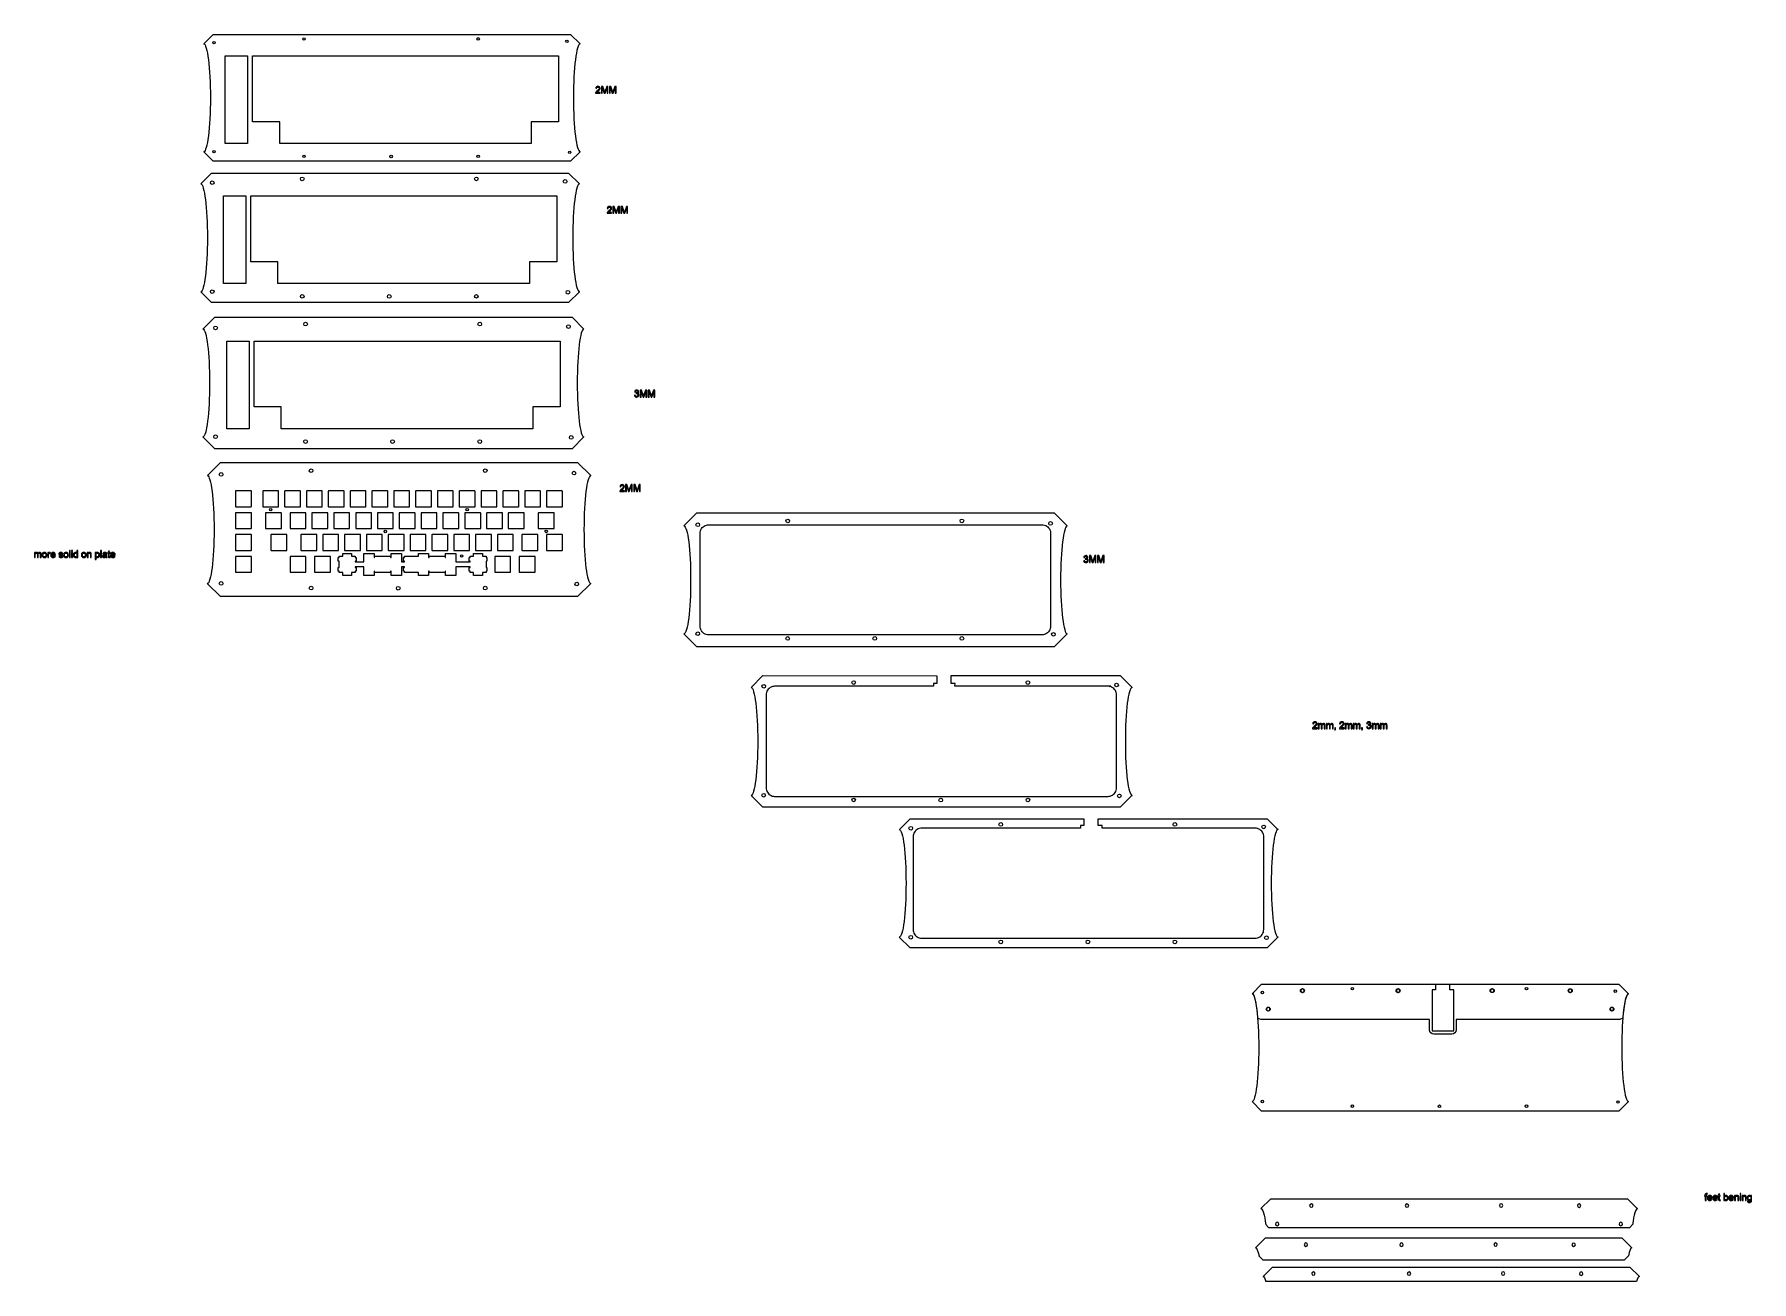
# Model space of a CAD drawing. Header units: millimetres. Extents: x -919 to 580, y -684 to 404.
import ezdxf

# ---------------------------------------------------------------- set-up
doc = ezdxf.new("R2010")
doc.units = ezdxf.units.MM
doc.header["$MEASUREMENT"] = 0
doc.layers.add('Layer 1', color=7, linetype='Continuous')

msp = doc.modelspace()

# ---------------------------------------------------------------- linework, layer by layer
at = {"layer": 'Layer 1', "color": 250, "lineweight": 20}
for centre, major_axis in [((-762.0283, 397.1754), (0, 1.1)), ((-683.4931, 400.4757), (0, 1.1)), ((-531.4575, 400.496), (0, 1.1)), ((-454.007, 398.3216), (0, 1.1)), ((-762.0624, 302.0824), (0, 1.1)), ((-451.5923, 301.5509), (0, 1.1)), ((-683.5094, 297.9641), (0, 1.1)), ((-607.4987, 297.9115), (0, 1.1)), ((-531.4652, 297.9705), (0, 1.1)), ((-763.6151, 274.9959), (0, 1.6)), ((-685.0799, 278.2962), (0, 1.6)), ((-533.0443, 278.3165), (0, 1.6)), ((-455.5938, 276.1421), (0, 1.6)), ((-763.6492, 179.9029), (0, 1.6)), ((-453.1791, 179.3714), (0, 1.6)), ((-685.0962, 175.7846), (0, 1.6)), ((-609.0855, 175.732), (0, 1.6)), ((-533.052, 175.791), (0, 1.6)), ((-682.157, 151.5771), (0, 1.6)), ((-530.1214, 151.5974), (0, 1.6)), ((-452.6709, 149.423), (0, 1.6)), ((-760.6922, 148.2768), (0, 1.6)), ((-760.7263, 53.1838), (0, 1.6)), ((-682.1733, 49.0655), (0, 1.6)), ((-606.1626, 49.0129), (0, 1.6)), ((-530.1291, 49.0719), (0, 1.6)), ((-450.2562, 52.6523), (0, 1.6)), ((-755.8342, 20.3463), (0, 1.6)), ((-677.299, 23.6466), (0, 1.6)), ((-525.2634, 23.6669), (0, 1.6)), ((-447.8129, 21.4925), (0, 1.6)), ((-712.5531, -10.4119), (0, 1.1)), ((-541.1233, -10.3395), (0, 1.1)), ((-612.5407, -29.4618), (0, 1.1)), ((-472.0483, -29.3894), (0, 1.1)), ((-339.8001, -23.5589), (0, 1.6)), ((-261.2649, -20.2586), (0, 1.6)), ((-109.2293, -20.2383), (0, 1.6)), ((-31.7788, -22.4127), (0, 1.6)), ((-545.8858, -50.7889), (0, 1.1)), ((-755.8683, -74.7467), (0, 1.6)), ((-445.3982, -75.2782), (0, 1.6)), ((-677.3153, -78.865), (0, 1.6)), ((-601.3046, -78.9176), (0, 1.6)), ((-525.2711, -78.8586), (0, 1.6)), ((-339.8342, -118.6519), (0, 1.6)), ((-29.3641, -119.1834), (0, 1.6)), ((-261.2812, -122.7702), (0, 1.6)), ((-185.2705, -122.8228), (0, 1.6)), ((-109.237, -122.7638), (0, 1.6)), ((-282.2146, -164.5758), (0, 1.6)), ((-203.6794, -161.2755), (0, 1.6)), ((-51.6438, -161.2552), (0, 1.6)), ((25.8067, -163.4296), (0, 1.6)), ((-282.2487, -259.6688), (0, 1.6)), ((-203.6957, -263.7871), (0, 1.6)), ((-127.685, -263.8397), (0, 1.6)), ((-51.6515, -263.7807), (0, 1.6)), ((28.2214, -260.2003), (0, 1.6)), ((-75.2729, -285.1399), (0, 1.6)), ((76.7627, -285.1196), (0, 1.6)), ((-153.8081, -288.4402), (0, 1.6)), ((154.2132, -287.294), (0, 1.6)), ((-153.8422, -383.5332), (0, 1.6)), ((-75.2892, -387.6515), (0, 1.6)), ((0.7215, -387.7041), (0, 1.6)), ((76.755, -387.6451), (0, 1.6)), ((156.6279, -384.0647), (0, 1.6)), ((153.0915, -431.8343), (0, 1.1)), ((231.6267, -428.534), (0, 1.1)), ((383.6623, -428.5137), (0, 1.1)), ((461.1128, -430.6881), (0, 1.1)), ((153.0574, -526.9273), (0, 1.1)), ((231.6104, -531.0456), (0, 1.1)), ((307.6211, -531.0982), (0, 1.1)), ((383.6546, -531.0392), (0, 1.1)), ((463.5275, -527.4588), (0, 1.1))]:
    msp.add_ellipse(centre, major_axis=major_axis, ratio=1, dxfattribs=at)
for points, knots in [([(-771.0921, 396.1601), (-767.8481, 396.1351), (-765.2199, 375.0658), (-765.2199, 349.0842), (-765.2199, 323.0849), (-767.8515, 302.0083), (-771.0978, 302.0083)], [0, 0, 0, 0, 0.5, 0.5, 0.5, 1, 1, 1, 1]), ([(-771.0602, 396.1357), (-771.0602, 396.1357), (-762.7154, 404.4806), (-762.7154, 404.4806), (-762.7154, 404.4806), (-450.8923, 404.4806), (-450.8923, 404.4806), (-450.8923, 404.4806), (-442.5475, 396.1357), (-442.5475, 396.1357)], [0, 0, 0, 0, 0.333333333, 0.333333333, 0.333333333, 0.666666667, 0.666666667, 0.666666667, 1, 1, 1, 1]), ([(-442.4905, 396.1601), (-445.7345, 396.1351), (-448.3627, 375.0658), (-448.3627, 349.0842), (-448.3627, 323.0849), (-445.7311, 302.0083), (-442.4848, 302.0083)], [0, 0, 0, 0, 0.5, 0.5, 0.5, 1, 1, 1, 1]), ([(-442.5475, 302.0083), (-442.5475, 302.0083), (-450.8923, 293.6634), (-450.8923, 293.6634), (-450.8923, 293.6634), (-762.7154, 293.6634), (-762.7154, 293.6634), (-762.7154, 293.6634), (-771.0602, 302.0083), (-771.0602, 302.0083)], [0, 0, 0, 0, 0.333333333, 0.333333333, 0.333333333, 0.666666667, 0.666666667, 0.666666667, 1, 1, 1, 1]), ([(-773.6772, 273.9806), (-770.4332, 273.9556), (-767.805, 252.8863), (-767.805, 226.9047), (-767.805, 200.9054), (-770.4366, 179.8288), (-773.6829, 179.8288)], [0, 0, 0, 0, 0.5, 0.5, 0.5, 1, 1, 1, 1]), ([(-773.6196, 273.9779), (-773.6196, 273.9779), (-764.3022, 283.3058), (-764.3022, 283.3058), (-764.3022, 283.3058), (-452.4791, 283.3058), (-452.4791, 283.3058), (-452.4791, 283.3058), (-443.114, 273.9794), (-443.114, 273.9794)], [0, 0, 0, 0, 0.333333333, 0.333333333, 0.333333333, 0.666666667, 0.666666667, 0.666666667, 1, 1, 1, 1]), ([(-443.0772, 273.9806), (-446.3212, 273.9556), (-448.9494, 252.8863), (-448.9494, 226.9047), (-448.9494, 200.9054), (-446.3178, 179.8288), (-443.0715, 179.8288)], [0, 0, 0, 0, 0.5, 0.5, 0.5, 1, 1, 1, 1]), ([(-443.0976, 179.8293), (-443.0976, 179.8293), (-452.4791, 170.4752), (-452.4791, 170.4752), (-452.4791, 170.4752), (-764.3022, 170.4752), (-764.3022, 170.4752), (-764.3022, 170.4752), (-773.6829, 179.8288), (-773.6829, 179.8288)], [0, 0, 0, 0, 0.333333333, 0.333333333, 0.333333333, 0.666666667, 0.666666667, 0.666666667, 1, 1, 1, 1]), ([(-771.706, 147.2592), (-771.706, 147.2592), (-761.3793, 157.5789), (-761.3793, 157.5789), (-761.3793, 157.5789), (-449.5562, 157.5789), (-449.5562, 157.5789), (-449.5562, 157.5789), (-439.1948, 147.2603), (-439.1948, 147.2603)], [0, 0, 0, 0, 0.333333333, 0.333333333, 0.333333333, 0.666666667, 0.666666667, 0.666666667, 1, 1, 1, 1]), ([(-771.7589, 147.2615), (-768.5149, 147.2365), (-765.8867, 126.1672), (-765.8867, 100.1856), (-765.8867, 74.1863), (-768.5183, 53.1097), (-771.7646, 53.1097)], [0, 0, 0, 0, 0.5, 0.5, 0.5, 1, 1, 1, 1]), ([(-439.1578, 147.2615), (-442.4018, 147.2365), (-445.03, 126.1672), (-445.03, 100.1856), (-445.03, 74.1863), (-442.3984, 53.1097), (-439.1521, 53.1097)], [0, 0, 0, 0, 0.5, 0.5, 0.5, 1, 1, 1, 1]), ([(-439.2141, 53.1123), (-439.2141, 53.1123), (-449.5562, 42.7308), (-449.5562, 42.7308), (-449.5562, 42.7308), (-761.3793, 42.7308), (-761.3793, 42.7308), (-761.3793, 42.7308), (-771.7646, 53.1097), (-771.7646, 53.1097)], [0, 0, 0, 0, 0.333333333, 0.333333333, 0.333333333, 0.666666667, 0.666666667, 0.666666667, 1, 1, 1, 1]), ([(-767.843, 19.3283), (-767.843, 19.3283), (-756.5213, 30.6571), (-756.5213, 30.6571), (-756.5213, 30.6571), (-444.6982, 30.6571), (-444.6982, 30.6571), (-444.6982, 30.6571), (-433.2321, 19.331), (-433.2321, 19.331)], [0, 0, 0, 0, 0.333333333, 0.333333333, 0.333333333, 0.666666667, 0.666666667, 0.666666667, 1, 1, 1, 1]), ([(-767.9008, 19.331), (-764.6568, 19.306), (-762.0286, -1.7633), (-762.0286, -27.7449), (-762.0286, -53.7442), (-764.6602, -74.8208), (-767.9065, -74.8208)], [0, 0, 0, 0, 0.5, 0.5, 0.5, 1, 1, 1, 1]), ([(-433.2321, 19.331), (-436.4761, 19.306), (-439.1043, -1.7633), (-439.1043, -27.7449), (-439.1043, -53.7442), (-436.4727, -74.8208), (-433.2264, -74.8208)], [0, 0, 0, 0, 0.5, 0.5, 0.5, 1, 1, 1, 1]), ([(-351.8089, -24.5769), (-351.8089, -24.5769), (-340.4872, -13.2481), (-340.4872, -13.2481), (-340.4872, -13.2481), (-28.6641, -13.2481), (-28.6641, -13.2481), (-28.6641, -13.2481), (-17.198, -24.5742), (-17.198, -24.5742)], [0, 0, 0, 0, 0.333333333, 0.333333333, 0.333333333, 0.666666667, 0.666666667, 0.666666667, 1, 1, 1, 1]), ([(-351.8667, -24.5742), (-348.6227, -24.5992), (-345.9945, -45.6685), (-345.9945, -71.6501), (-345.9945, -97.6494), (-348.6261, -118.726), (-351.8724, -118.726)], [0, 0, 0, 0, 0.5, 0.5, 0.5, 1, 1, 1, 1]), ([(-17.198, -24.5742), (-20.442, -24.5992), (-23.0702, -45.6685), (-23.0702, -71.6501), (-23.0702, -97.6494), (-20.4386, -118.726), (-17.1923, -118.726)], [0, 0, 0, 0, 0.5, 0.5, 0.5, 1, 1, 1, 1]), ([(-433.2264, -74.8208), (-433.2264, -74.8208), (-444.6982, -86.2002), (-444.6982, -86.2002), (-444.6982, -86.2002), (-756.5213, -86.2002), (-756.5213, -86.2002), (-756.5213, -86.2002), (-767.9065, -74.8208), (-767.9065, -74.8208)], [0, 0, 0, 0, 0.333333333, 0.333333333, 0.333333333, 0.666666667, 0.666666667, 0.666666667, 1, 1, 1, 1]), ([(-17.1923, -118.726), (-17.1923, -118.726), (-28.6641, -130.1054), (-28.6641, -130.1054), (-28.6641, -130.1054), (-340.4872, -130.1054), (-340.4872, -130.1054), (-340.4872, -130.1054), (-351.8724, -118.726), (-351.8724, -118.726)], [0, 0, 0, 0, 0.333333333, 0.333333333, 0.333333333, 0.666666667, 0.666666667, 0.666666667, 1, 1, 1, 1]), ([(-293.2284, -165.5934), (-293.2284, -165.5934), (-282.9017, -155.2737), (-282.9017, -155.2737), (-282.9017, -155.2737), (-131.0622, -155.2857), (-131.0622, -155.2857)], [0, 0, 0, 0, 0.5, 0.5, 0.5, 1, 1, 1, 1]), ([(-118.5555, -155.2737), (-118.5555, -155.2737), (28.9214, -155.2806), (28.9214, -155.2806), (28.9214, -155.2806), (39.2828, -165.5923), (39.2828, -165.5923)], [0, 0, 0, 0, 0.5, 0.5, 0.5, 1, 1, 1, 1]), ([(-293.2813, -165.5911), (-290.0373, -165.6161), (-287.4091, -186.6854), (-287.4091, -212.667), (-287.4091, -238.6663), (-290.0407, -259.7429), (-293.287, -259.7429)], [0, 0, 0, 0, 0.5, 0.5, 0.5, 1, 1, 1, 1]), ([(39.3198, -165.5911), (36.0758, -165.6161), (33.4476, -186.6854), (33.4476, -212.667), (33.4476, -238.6663), (36.0792, -259.7429), (39.3255, -259.7429)], [0, 0, 0, 0, 0.5, 0.5, 0.5, 1, 1, 1, 1]), ([(39.2635, -259.7403), (39.2635, -259.7403), (28.9214, -270.1218), (28.9214, -270.1218), (28.9214, -270.1218), (-282.9017, -270.1218), (-282.9017, -270.1218), (-282.9017, -270.1218), (-293.287, -259.7429), (-293.287, -259.7429)], [0, 0, 0, 0, 0.333333333, 0.333333333, 0.333333333, 0.666666667, 0.666666667, 0.666666667, 1, 1, 1, 1]), ([(-163.8126, -289.4582), (-163.8126, -289.4582), (-154.4952, -280.1303), (-154.4952, -280.1303), (-154.4952, -280.1303), (-2.655, -280.1303), (-2.655, -280.1303)], [0, 0, 0, 0, 0.5, 0.5, 0.5, 1, 1, 1, 1]), ([(9.8502, -280.1303), (9.8502, -280.1303), (157.3279, -280.1303), (157.3279, -280.1303), (157.3279, -280.1303), (166.693, -289.4567), (166.693, -289.4567)], [0, 0, 0, 0, 0.5, 0.5, 0.5, 1, 1, 1, 1]), ([(-163.8702, -289.4555), (-160.6262, -289.4805), (-157.998, -310.5498), (-157.998, -336.5314), (-157.998, -362.5307), (-160.6296, -383.6073), (-163.8759, -383.6073)], [0, 0, 0, 0, 0.5, 0.5, 0.5, 1, 1, 1, 1]), ([(166.7298, -289.4555), (163.4858, -289.4805), (160.8576, -310.5498), (160.8576, -336.5314), (160.8576, -362.5307), (163.4892, -383.6073), (166.7355, -383.6073)], [0, 0, 0, 0, 0.5, 0.5, 0.5, 1, 1, 1, 1]), ([(166.7094, -383.6068), (166.7094, -383.6068), (157.3279, -392.9609), (157.3279, -392.9609), (157.3279, -392.9609), (-154.4952, -392.9609), (-154.4952, -392.9609), (-154.4952, -392.9609), (-163.8759, -383.6073), (-163.8759, -383.6073)], [0, 0, 0, 0, 0.333333333, 0.333333333, 0.333333333, 0.666666667, 0.666666667, 0.666666667, 1, 1, 1, 1]), ([(144.0277, -432.8496), (147.2717, -432.8746), (149.8999, -453.9439), (149.8999, -479.9255), (149.8999, -505.9248), (147.2683, -527.0014), (144.022, -527.0014)], [0, 0, 0, 0, 0.5, 0.5, 0.5, 1, 1, 1, 1]), ([(144.0595, -432.874), (144.0595, -432.874), (152.4043, -424.5291), (152.4043, -424.5291), (152.4043, -424.5291), (316.7489, -424.5291), (316.7489, -424.5291), (316.7489, -424.5291), (464.2274, -424.5291), (464.2274, -424.5291), (464.2274, -424.5291), (472.5722, -432.874), (472.5722, -432.874)], [0, 0, 0, 0, 0.25, 0.25, 0.25, 0.5, 0.5, 0.5, 0.75, 0.75, 0.75, 1, 1, 1, 1]), ([(144.0596, -432.874), (144.0596, -432.874), (152.4044, -424.5291), (152.4044, -424.5291), (152.4044, -424.5291), (304.2453, -424.5291), (304.2453, -424.5291), (304.2453, -424.5291), (304.249, -429.4093), (304.249, -429.4093), (304.249, -429.4093), (301.2741, -429.4075), (301.2741, -429.4075), (301.2741, -429.4075), (301.3385, -465.3416), (301.3385, -465.3416), (301.3385, -465.3416), (320.1155, -465.3416), (320.1155, -465.3416), (320.1155, -465.3416), (320.084, -429.4182), (320.084, -429.4182), (320.084, -429.4182), (316.7455, -429.4196), (316.7455, -429.4196), (316.7455, -429.4196), (316.749, -424.5291), (316.749, -424.5291), (316.749, -424.5291), (464.2275, -424.5291), (464.2275, -424.5291), (464.2275, -424.5291), (472.5723, -432.874), (472.5723, -432.874)], [0, 0, 0, 0, 0.090909091, 0.090909091, 0.090909091, 0.181818182, 0.181818182, 0.181818182, 0.272727273, 0.272727273, 0.272727273, 0.363636364, 0.363636364, 0.363636364, 0.454545455, 0.454545455, 0.454545455, 0.545454545, 0.545454545, 0.545454545, 0.636363636, 0.636363636, 0.636363636, 0.727272727, 0.727272727, 0.727272727, 0.818181818, 0.818181818, 0.818181818, 0.909090909, 0.909090909, 0.909090909, 1, 1, 1, 1]), ([(188.0557, -428.7213), (188.8841, -428.7213), (189.5557, -429.3929), (189.5557, -430.2213), (189.5557, -431.0497), (188.8841, -431.7213), (188.0557, -431.7213), (187.2273, -431.7213), (186.5557, -431.0497), (186.5557, -430.2213), (186.5557, -429.3929), (187.2273, -428.7213), (188.0557, -428.7213)], [0, 0, 0, 0, 0.25, 0.25, 0.25, 0.5, 0.5, 0.5, 0.75, 0.75, 0.75, 1, 1, 1, 1]), ([(271.5356, -428.7216), (272.364, -428.7216), (273.0356, -429.3932), (273.0356, -430.2216), (273.0356, -431.05), (272.364, -431.7216), (271.5356, -431.7216), (270.7072, -431.7216), (270.0356, -431.05), (270.0356, -430.2216), (270.0356, -429.3932), (270.7072, -428.7216), (271.5356, -428.7216)], [0, 0, 0, 0, 0.25, 0.25, 0.25, 0.5, 0.5, 0.5, 0.75, 0.75, 0.75, 1, 1, 1, 1]), ([(353.6562, -428.6555), (354.4846, -428.6555), (355.1562, -429.3271), (355.1562, -430.1555), (355.1562, -430.9839), (354.4846, -431.6555), (353.6562, -431.6555), (352.8278, -431.6555), (352.1562, -430.9839), (352.1562, -430.1555), (352.1562, -429.3271), (352.8278, -428.6555), (353.6562, -428.6555)], [0, 0, 0, 0, 0.25, 0.25, 0.25, 0.5, 0.5, 0.5, 0.75, 0.75, 0.75, 1, 1, 1, 1]), ([(421.7869, -428.7881), (422.6153, -428.7881), (423.2869, -429.4597), (423.2869, -430.2881), (423.2869, -431.1165), (422.6153, -431.7881), (421.7869, -431.7881), (420.9585, -431.7881), (420.2869, -431.1165), (420.2869, -430.2881), (420.2869, -429.4597), (420.9585, -428.7881), (421.7869, -428.7881)], [0, 0, 0, 0, 0.25, 0.25, 0.25, 0.5, 0.5, 0.5, 0.75, 0.75, 0.75, 1, 1, 1, 1]), ([(472.6293, -432.8496), (469.3853, -432.8746), (466.7571, -453.9439), (466.7571, -479.9255), (466.7571, -505.9248), (469.3887, -527.0014), (472.635, -527.0014)], [0, 0, 0, 0, 0.5, 0.5, 0.5, 1, 1, 1, 1]), ([(158.1964, -444.8288), (159.0248, -444.8288), (159.6964, -445.5004), (159.6964, -446.3288), (159.6964, -447.1572), (159.0248, -447.8288), (158.1964, -447.8288), (157.368, -447.8288), (156.6964, -447.1572), (156.6964, -446.3288), (156.6964, -445.5004), (157.368, -444.8288), (158.1964, -444.8288)], [0, 0, 0, 0, 0.25, 0.25, 0.25, 0.5, 0.5, 0.5, 0.75, 0.75, 0.75, 1, 1, 1, 1]), ([(458.1675, -444.8285), (458.9959, -444.8285), (459.6675, -445.5001), (459.6675, -446.3285), (459.6675, -447.1569), (458.9959, -447.8285), (458.1675, -447.8285), (457.3391, -447.8285), (456.6675, -447.1569), (456.6675, -446.3285), (456.6675, -445.5001), (457.3391, -444.8285), (458.1675, -444.8285)], [0, 0, 0, 0, 0.25, 0.25, 0.25, 0.5, 0.5, 0.5, 0.75, 0.75, 0.75, 1, 1, 1, 1]), ([(298.9724, -455.2884), (298.9724, -455.2884), (151.6522, -455.2689), (151.6522, -455.2689), (151.6522, -455.2689), (148.9371, -454.0988), (148.9371, -454.0988)], [0, 0, 0, 0, 0.5, 0.5, 0.5, 1, 1, 1, 1]), ([(322.1235, -455.2726), (322.1235, -455.2726), (322.1235, -464.4278), (322.1235, -464.4278), (322.1235, -466.4757), (320.4476, -468.1515), (318.3997, -468.1515), (318.3997, -468.1515), (302.6962, -468.1515), (302.6962, -468.1515), (300.6483, -468.1515), (298.9724, -466.4758), (298.9724, -464.4278), (298.9724, -464.4278), (298.9724, -455.2726), (298.9724, -455.2726)], [0, 0, 0, 0, 0.2, 0.2, 0.2, 0.4, 0.4, 0.4, 0.6, 0.6, 0.6, 0.8, 0.8, 0.8, 1, 1, 1, 1]), ([(467.7204, -454.0911), (467.7204, -454.0911), (464.959, -455.302), (464.959, -455.302), (464.959, -455.302), (322.1235, -455.2726), (322.1235, -455.2726)], [0, 0, 0, 0, 0.5, 0.5, 0.5, 1, 1, 1, 1]), ([(472.5723, -527.0014), (472.5723, -527.0014), (464.2275, -535.3463), (464.2275, -535.3463), (464.2275, -535.3463), (152.4044, -535.3463), (152.4044, -535.3463), (152.4044, -535.3463), (144.0596, -527.0014), (144.0596, -527.0014)], [0, 0, 0, 0, 0.333333333, 0.333333333, 0.333333333, 0.666666667, 0.666666667, 0.666666667, 1, 1, 1, 1]), ([(480.3672, -620.459), (480.3672, -620.459), (472.0224, -612.1141), (472.0224, -612.1141), (472.0224, -612.1141), (307.6778, -612.1141), (307.6778, -612.1141), (307.6778, -612.1141), (160.1993, -612.1141), (160.1993, -612.1141), (160.1993, -612.1141), (151.8545, -620.459), (151.8545, -620.459)], [0, 0, 0, 0, 0.25, 0.25, 0.25, 0.5, 0.5, 0.5, 0.75, 0.75, 0.75, 1, 1, 1, 1]), ([(195.8256, -616.3063), (196.654, -616.3063), (197.3256, -616.9779), (197.3256, -617.8063), (197.3256, -618.6347), (196.654, -619.3063), (195.8256, -619.3063), (194.9972, -619.3063), (194.3256, -618.6347), (194.3256, -617.8063), (194.3256, -616.9779), (194.9972, -616.3063), (195.8256, -616.3063)], [0, 0, 0, 0, 0.25, 0.25, 0.25, 0.5, 0.5, 0.5, 0.75, 0.75, 0.75, 1, 1, 1, 1]), ([(279.3055, -616.3066), (280.1339, -616.3066), (280.8055, -616.9782), (280.8055, -617.8066), (280.8055, -618.635), (280.1339, -619.3066), (279.3055, -619.3066), (278.4771, -619.3066), (277.8055, -618.635), (277.8055, -617.8066), (277.8055, -616.9782), (278.4771, -616.3066), (279.3055, -616.3066)], [0, 0, 0, 0, 0.25, 0.25, 0.25, 0.5, 0.5, 0.5, 0.75, 0.75, 0.75, 1, 1, 1, 1]), ([(361.4261, -616.2405), (362.2545, -616.2405), (362.9261, -616.9121), (362.9261, -617.7405), (362.9261, -618.5689), (362.2545, -619.2405), (361.4261, -619.2405), (360.5977, -619.2405), (359.9261, -618.5689), (359.9261, -617.7405), (359.9261, -616.9121), (360.5977, -616.2405), (361.4261, -616.2405)], [0, 0, 0, 0, 0.25, 0.25, 0.25, 0.5, 0.5, 0.5, 0.75, 0.75, 0.75, 1, 1, 1, 1]), ([(429.5568, -616.3731), (430.3852, -616.3731), (431.0568, -617.0447), (431.0568, -617.8731), (431.0568, -618.7015), (430.3852, -619.3731), (429.5568, -619.3731), (428.7284, -619.3731), (428.0568, -618.7015), (428.0568, -617.8731), (428.0568, -617.0447), (428.7284, -616.3731), (429.5568, -616.3731)], [0, 0, 0, 0, 0.25, 0.25, 0.25, 0.5, 0.5, 0.5, 0.75, 0.75, 0.75, 1, 1, 1, 1]), ([(155.9716, -634.4118), (155.9716, -634.4118), (158.3472, -636.8572), (158.3472, -636.8572), (158.3472, -636.8572), (473.8494, -636.8572), (473.8494, -636.8572), (473.8494, -636.8572), (476.225, -634.4118), (476.225, -634.4118)], [0, 0, 0, 0, 0.333333333, 0.333333333, 0.333333333, 0.666666667, 0.666666667, 0.666666667, 1, 1, 1, 1]), ([(165.9663, -632.4138), (166.7947, -632.4138), (167.4663, -633.0854), (167.4663, -633.9138), (167.4663, -634.7422), (166.7947, -635.4138), (165.9663, -635.4138), (165.1379, -635.4138), (164.4663, -634.7422), (164.4663, -633.9138), (164.4663, -633.0854), (165.1379, -632.4138), (165.9663, -632.4138)], [0, 0, 0, 0, 0.25, 0.25, 0.25, 0.5, 0.5, 0.5, 0.75, 0.75, 0.75, 1, 1, 1, 1]), ([(465.9374, -632.4135), (466.7658, -632.4135), (467.4374, -633.0851), (467.4374, -633.9135), (467.4374, -634.7419), (466.7658, -635.4135), (465.9374, -635.4135), (465.109, -635.4135), (464.4374, -634.7419), (464.4374, -633.9135), (464.4374, -633.0851), (465.109, -632.4135), (465.9374, -632.4135)], [0, 0, 0, 0, 0.25, 0.25, 0.25, 0.5, 0.5, 0.5, 0.75, 0.75, 0.75, 1, 1, 1, 1]), ([(475.6047, -654.5903), (475.6047, -654.5903), (467.2599, -646.2454), (467.2599, -646.2454), (467.2599, -646.2454), (302.9153, -646.2454), (302.9153, -646.2454), (302.9153, -646.2454), (155.4368, -646.2454), (155.4368, -646.2454), (155.4368, -646.2454), (147.092, -654.5903), (147.092, -654.5903)], [0, 0, 0, 0, 0.25, 0.25, 0.25, 0.5, 0.5, 0.5, 0.75, 0.75, 0.75, 1, 1, 1, 1]), ([(191.0631, -650.4376), (191.8915, -650.4376), (192.5631, -651.1092), (192.5631, -651.9376), (192.5631, -652.766), (191.8915, -653.4376), (191.0631, -653.4376), (190.2347, -653.4376), (189.5631, -652.766), (189.5631, -651.9376), (189.5631, -651.1092), (190.2347, -650.4376), (191.0631, -650.4376)], [0, 0, 0, 0, 0.25, 0.25, 0.25, 0.5, 0.5, 0.5, 0.75, 0.75, 0.75, 1, 1, 1, 1]), ([(274.543, -650.4379), (275.3714, -650.4379), (276.043, -651.1095), (276.043, -651.9379), (276.043, -652.7663), (275.3714, -653.4379), (274.543, -653.4379), (273.7146, -653.4379), (273.043, -652.7663), (273.043, -651.9379), (273.043, -651.1095), (273.7146, -650.4379), (274.543, -650.4379)], [0, 0, 0, 0, 0.25, 0.25, 0.25, 0.5, 0.5, 0.5, 0.75, 0.75, 0.75, 1, 1, 1, 1]), ([(356.6636, -650.3718), (357.492, -650.3718), (358.1636, -651.0434), (358.1636, -651.8718), (358.1636, -652.7002), (357.492, -653.3718), (356.6636, -653.3718), (355.8352, -653.3718), (355.1636, -652.7002), (355.1636, -651.8718), (355.1636, -651.0434), (355.8352, -650.3718), (356.6636, -650.3718)], [0, 0, 0, 0, 0.25, 0.25, 0.25, 0.5, 0.5, 0.5, 0.75, 0.75, 0.75, 1, 1, 1, 1]), ([(424.7943, -650.5044), (425.6227, -650.5044), (426.2943, -651.176), (426.2943, -652.0044), (426.2943, -652.8328), (425.6227, -653.5044), (424.7943, -653.5044), (423.9659, -653.5044), (423.2943, -652.8328), (423.2943, -652.0044), (423.2943, -651.176), (423.9659, -650.5044), (424.7943, -650.5044)], [0, 0, 0, 0, 0.25, 0.25, 0.25, 0.5, 0.5, 0.5, 0.75, 0.75, 0.75, 1, 1, 1, 1]), ([(150.1224, -661.6035), (150.1224, -661.6035), (153.5847, -665.1676), (153.5847, -665.1676), (153.5847, -665.1676), (469.0869, -665.1676), (469.0869, -665.1676), (469.0869, -665.1676), (472.5404, -661.6545), (472.5404, -661.6545)], [0, 0, 0, 0, 0.333333333, 0.333333333, 0.333333333, 0.666666667, 0.666666667, 0.666666667, 1, 1, 1, 1]), ([(153.6183, -679.8409), (153.6183, -679.8409), (161.9631, -671.496), (161.9631, -671.496), (161.9631, -671.496), (326.3077, -671.496), (326.3077, -671.496), (326.3077, -671.496), (473.7862, -671.496), (473.7862, -671.496), (473.7862, -671.496), (482.131, -679.8409), (482.131, -679.8409)], [0, 0, 0, 0, 0.25, 0.25, 0.25, 0.5, 0.5, 0.5, 0.75, 0.75, 0.75, 1, 1, 1, 1]), ([(479.7442, -684.0865), (479.7442, -684.0865), (475.5639, -684.1053), (475.5639, -684.1053), (475.5639, -684.1053), (163.7904, -684.1096), (163.7904, -684.1096), (163.7904, -684.1096), (156.0325, -684.1074), (156.0325, -684.1074)], [0, 0, 0, 0, 0.333333333, 0.333333333, 0.333333333, 0.666666667, 0.666666667, 0.666666667, 1, 1, 1, 1]), ([(197.6145, -675.6882), (198.4429, -675.6882), (199.1145, -676.3598), (199.1145, -677.1882), (199.1145, -678.0166), (198.4429, -678.6882), (197.6145, -678.6882), (196.7861, -678.6882), (196.1145, -678.0166), (196.1145, -677.1882), (196.1145, -676.3598), (196.7861, -675.6882), (197.6145, -675.6882)], [0, 0, 0, 0, 0.25, 0.25, 0.25, 0.5, 0.5, 0.5, 0.75, 0.75, 0.75, 1, 1, 1, 1]), ([(281.0944, -675.6885), (281.9228, -675.6885), (282.5944, -676.3601), (282.5944, -677.1885), (282.5944, -678.0169), (281.9228, -678.6885), (281.0944, -678.6885), (280.266, -678.6885), (279.5944, -678.0169), (279.5944, -677.1885), (279.5944, -676.3601), (280.266, -675.6885), (281.0944, -675.6885)], [0, 0, 0, 0, 0.25, 0.25, 0.25, 0.5, 0.5, 0.5, 0.75, 0.75, 0.75, 1, 1, 1, 1]), ([(363.215, -675.6224), (364.0434, -675.6224), (364.715, -676.294), (364.715, -677.1224), (364.715, -677.9508), (364.0434, -678.6224), (363.215, -678.6224), (362.3866, -678.6224), (361.715, -677.9508), (361.715, -677.1224), (361.715, -676.294), (362.3866, -675.6224), (363.215, -675.6224)], [0, 0, 0, 0, 0.25, 0.25, 0.25, 0.5, 0.5, 0.5, 0.75, 0.75, 0.75, 1, 1, 1, 1]), ([(431.3457, -675.755), (432.1741, -675.755), (432.8457, -676.4266), (432.8457, -677.255), (432.8457, -678.0834), (432.1741, -678.755), (431.3457, -678.755), (430.5173, -678.755), (429.8457, -678.0834), (429.8457, -677.255), (429.8457, -676.4266), (430.5173, -675.755), (431.3457, -675.755)], [0, 0, 0, 0, 0.25, 0.25, 0.25, 0.5, 0.5, 0.5, 0.75, 0.75, 0.75, 1, 1, 1, 1])]:
    msp.add_open_spline(points, degree=3, knots=knots, dxfattribs=at)
at = {"layer": 'Layer 1', "color": 250, "lineweight": 9}
for points, knots in [([(-752.2184, 309.2016), (-752.2184, 309.2016), (-752.2148, 309.1971), (-752.2148, 309.1971), (-752.2148, 309.1971), (-752.1978, 309.1787), (-752.1978, 309.1787), (-752.1978, 309.1787), (-752.1842, 309.1661), (-752.1842, 309.1661), (-752.1842, 309.1661), (-752.1749, 309.1588), (-752.1749, 309.1588), (-752.1749, 309.1588), (-752.1634, 309.1511), (-752.1634, 309.1511), (-752.1634, 309.1511), (-752.1434, 309.1399), (-752.1434, 309.1399), (-752.1434, 309.1399), (-752.1271, 309.1323), (-752.1271, 309.1323), (-752.1271, 309.1323), (-752.1072, 309.1268), (-752.1072, 309.1268), (-752.1072, 309.1268), (-752.0914, 309.1236), (-752.0914, 309.1236), (-752.0914, 309.1236), (-752.0715, 309.1214), (-752.0715, 309.1214), (-752.0715, 309.1214), (-751.9752, 309.1171), (-751.9752, 309.1171), (-751.9752, 309.1171), (-732.8085, 309.1171), (-732.8085, 309.1171), (-732.8085, 309.1171), (-732.8085, 377.4944), (-732.8085, 377.4944), (-732.8085, 377.4944), (-732.8084, 385.7192), (-732.8084, 385.7192), (-732.8084, 385.7192), (-751.9842, 385.7193), (-751.9842, 385.7193), (-751.9842, 385.7193), (-752.0728, 385.7158), (-752.0728, 385.7158), (-752.0728, 385.7158), (-752.0834, 385.7145), (-752.0834, 385.7145), (-752.0834, 385.7145), (-752.1076, 385.7096), (-752.1076, 385.7096), (-752.1076, 385.7096), (-752.1275, 385.7042), (-752.1275, 385.7042), (-752.1275, 385.7042), (-752.1333, 385.702), (-752.1333, 385.702), (-752.1333, 385.702), (-752.1427, 385.6977), (-752.1427, 385.6977), (-752.1427, 385.6977), (-752.1628, 385.6863), (-752.1628, 385.6863), (-752.1628, 385.6863), (-752.1761, 385.6775), (-752.1761, 385.6775), (-752.1761, 385.6775), (-752.1797, 385.6747), (-752.1797, 385.6747), (-752.1797, 385.6747), (-752.1975, 385.6581), (-752.1975, 385.6581), (-752.1975, 385.6581), (-752.2143, 385.6401), (-752.2143, 385.6401), (-752.2143, 385.6401), (-752.218, 385.6354), (-752.218, 385.6354), (-752.218, 385.6354), (-752.2264, 385.6227), (-752.2264, 385.6227), (-752.2264, 385.6227), (-752.2373, 385.6034), (-752.2373, 385.6034), (-752.2373, 385.6034), (-752.2415, 385.5943), (-752.2415, 385.5943), (-752.2415, 385.5943), (-752.2441, 385.5872), (-752.2441, 385.5872), (-752.2441, 385.5872), (-752.2497, 385.567), (-752.2497, 385.567), (-752.2497, 385.567), (-752.2544, 385.5435), (-752.2544, 385.5435), (-752.2544, 385.5435), (-752.2549, 385.54), (-752.2549, 385.54), (-752.2549, 385.54), (-752.258, 385.4518), (-752.258, 385.4518), (-752.258, 385.4518), (-752.2593, 309.3939), (-752.2593, 309.3939), (-752.2593, 309.3939), (-752.2558, 309.3046), (-752.2558, 309.3046), (-752.2558, 309.3046), (-752.2545, 309.2931), (-752.2545, 309.2931), (-752.2545, 309.2931), (-752.2496, 309.2693), (-752.2496, 309.2693), (-752.2496, 309.2693), (-752.2448, 309.2519), (-752.2448, 309.2519), (-752.2448, 309.2519), (-752.2416, 309.2432), (-752.2416, 309.2432), (-752.2416, 309.2432), (-752.2355, 309.23), (-752.2355, 309.23), (-752.2355, 309.23), (-752.226, 309.2131), (-752.226, 309.2131), (-752.226, 309.2131), (-752.2184, 309.2016), (-752.2184, 309.2016)], [0, 0, 0, 0, 0.022727273, 0.022727273, 0.022727273, 0.045454545, 0.045454545, 0.045454545, 0.068181818, 0.068181818, 0.068181818, 0.090909091, 0.090909091, 0.090909091, 0.113636364, 0.113636364, 0.113636364, 0.136363636, 0.136363636, 0.136363636, 0.159090909, 0.159090909, 0.159090909, 0.181818182, 0.181818182, 0.181818182, 0.204545455, 0.204545455, 0.204545455, 0.227272727, 0.227272727, 0.227272727, 0.25, 0.25, 0.25, 0.272727273, 0.272727273, 0.272727273, 0.295454545, 0.295454545, 0.295454545, 0.318181818, 0.318181818, 0.318181818, 0.340909091, 0.340909091, 0.340909091, 0.363636364, 0.363636364, 0.363636364, 0.386363636, 0.386363636, 0.386363636, 0.409090909, 0.409090909, 0.409090909, 0.431818182, 0.431818182, 0.431818182, 0.454545455, 0.454545455, 0.454545455, 0.477272727, 0.477272727, 0.477272727, 0.5, 0.5, 0.5, 0.522727273, 0.522727273, 0.522727273, 0.545454545, 0.545454545, 0.545454545, 0.568181818, 0.568181818, 0.568181818, 0.590909091, 0.590909091, 0.590909091, 0.613636364, 0.613636364, 0.613636364, 0.636363636, 0.636363636, 0.636363636, 0.659090909, 0.659090909, 0.659090909, 0.681818182, 0.681818182, 0.681818182, 0.704545455, 0.704545455, 0.704545455, 0.727272727, 0.727272727, 0.727272727, 0.75, 0.75, 0.75, 0.772727273, 0.772727273, 0.772727273, 0.795454545, 0.795454545, 0.795454545, 0.818181818, 0.818181818, 0.818181818, 0.840909091, 0.840909091, 0.840909091, 0.863636364, 0.863636364, 0.863636364, 0.886363636, 0.886363636, 0.886363636, 0.909090909, 0.909090909, 0.909090909, 0.931818182, 0.931818182, 0.931818182, 0.954545455, 0.954545455, 0.954545455, 0.977272727, 0.977272727, 0.977272727, 1, 1, 1, 1]), ([(-461.4263, 385.6765), (-461.4263, 385.6765), (-461.4438, 385.6881), (-461.4438, 385.6881), (-461.4438, 385.6881), (-461.461, 385.6978), (-461.461, 385.6978), (-461.461, 385.6978), (-461.4677, 385.7009), (-461.4677, 385.7009), (-461.4677, 385.7009), (-461.4782, 385.7048), (-461.4782, 385.7048), (-461.4782, 385.7048), (-461.4963, 385.7098), (-461.4963, 385.7098), (-461.4963, 385.7098), (-461.5199, 385.7146), (-461.5199, 385.7146), (-461.5199, 385.7146), (-461.5218, 385.7148), (-461.5218, 385.7148), (-461.5218, 385.7148), (-461.611, 385.7179), (-461.611, 385.7179), (-461.611, 385.7179), (-728.4468, 385.7192), (-728.4468, 385.7192), (-728.4468, 385.7192), (-728.4469, 377.4884), (-728.4469, 377.4884), (-728.4469, 377.4884), (-728.4469, 328.1686), (-728.4469, 328.1686), (-728.4469, 328.1686), (-704.6329, 328.1686), (-704.6329, 328.1686), (-704.6329, 328.1686), (-704.6329, 309.1171), (-704.6329, 309.1171), (-704.6329, 309.1171), (-485.1581, 309.1171), (-485.1581, 309.1171), (-485.1581, 309.1171), (-485.1581, 328.1686), (-485.1581, 328.1686), (-485.1581, 328.1686), (-461.3461, 328.1686), (-461.3461, 328.1686), (-461.3461, 328.1686), (-461.3461, 385.452), (-461.3461, 385.452), (-461.3461, 385.452), (-461.3492, 385.5414), (-461.3492, 385.5414), (-461.3492, 385.5414), (-461.3496, 385.5447), (-461.3496, 385.5447), (-461.3496, 385.5447), (-461.353, 385.5617), (-461.353, 385.5617), (-461.353, 385.5617), (-461.36, 385.5868), (-461.36, 385.5868), (-461.36, 385.5868), (-461.3624, 385.5931), (-461.3624, 385.5931), (-461.3624, 385.5931), (-461.3677, 385.6046), (-461.3677, 385.6046), (-461.3677, 385.6046), (-461.3777, 385.6226), (-461.3777, 385.6226), (-461.3777, 385.6226), (-461.3845, 385.6327), (-461.3845, 385.6327), (-461.3845, 385.6327), (-461.3938, 385.6445), (-461.3938, 385.6445), (-461.3938, 385.6445), (-461.4085, 385.6603), (-461.4085, 385.6603), (-461.4085, 385.6603), (-461.4234, 385.6742), (-461.4234, 385.6742), (-461.4234, 385.6742), (-461.4263, 385.6765), (-461.4263, 385.6765)], [0, 0, 0, 0, 0.034482759, 0.034482759, 0.034482759, 0.068965517, 0.068965517, 0.068965517, 0.103448276, 0.103448276, 0.103448276, 0.137931034, 0.137931034, 0.137931034, 0.172413793, 0.172413793, 0.172413793, 0.206896552, 0.206896552, 0.206896552, 0.24137931, 0.24137931, 0.24137931, 0.275862069, 0.275862069, 0.275862069, 0.310344828, 0.310344828, 0.310344828, 0.344827586, 0.344827586, 0.344827586, 0.379310345, 0.379310345, 0.379310345, 0.413793103, 0.413793103, 0.413793103, 0.448275862, 0.448275862, 0.448275862, 0.482758621, 0.482758621, 0.482758621, 0.517241379, 0.517241379, 0.517241379, 0.551724138, 0.551724138, 0.551724138, 0.586206897, 0.586206897, 0.586206897, 0.620689655, 0.620689655, 0.620689655, 0.655172414, 0.655172414, 0.655172414, 0.689655172, 0.689655172, 0.689655172, 0.724137931, 0.724137931, 0.724137931, 0.75862069, 0.75862069, 0.75862069, 0.793103448, 0.793103448, 0.793103448, 0.827586207, 0.827586207, 0.827586207, 0.862068966, 0.862068966, 0.862068966, 0.896551724, 0.896551724, 0.896551724, 0.931034483, 0.931034483, 0.931034483, 0.965517241, 0.965517241, 0.965517241, 1, 1, 1, 1]), ([(-753.8052, 187.0221), (-753.8052, 187.0221), (-753.8016, 187.0176), (-753.8016, 187.0176), (-753.8016, 187.0176), (-753.7846, 186.9992), (-753.7846, 186.9992), (-753.7846, 186.9992), (-753.771, 186.9866), (-753.771, 186.9866), (-753.771, 186.9866), (-753.7617, 186.9793), (-753.7617, 186.9793), (-753.7617, 186.9793), (-753.7502, 186.9716), (-753.7502, 186.9716), (-753.7502, 186.9716), (-753.7302, 186.9604), (-753.7302, 186.9604), (-753.7302, 186.9604), (-753.7139, 186.9528), (-753.7139, 186.9528), (-753.7139, 186.9528), (-753.694, 186.9473), (-753.694, 186.9473), (-753.694, 186.9473), (-753.6782, 186.9441), (-753.6782, 186.9441), (-753.6782, 186.9441), (-753.6583, 186.9419), (-753.6583, 186.9419), (-753.6583, 186.9419), (-753.562, 186.9376), (-753.562, 186.9376), (-753.562, 186.9376), (-734.3953, 186.9376), (-734.3953, 186.9376), (-734.3953, 186.9376), (-734.3953, 255.3149), (-734.3953, 255.3149), (-734.3953, 255.3149), (-734.3952, 263.5397), (-734.3952, 263.5397), (-734.3952, 263.5397), (-753.571, 263.5398), (-753.571, 263.5398), (-753.571, 263.5398), (-753.6596, 263.5363), (-753.6596, 263.5363), (-753.6596, 263.5363), (-753.6702, 263.535), (-753.6702, 263.535), (-753.6702, 263.535), (-753.6944, 263.5301), (-753.6944, 263.5301), (-753.6944, 263.5301), (-753.7143, 263.5247), (-753.7143, 263.5247), (-753.7143, 263.5247), (-753.7201, 263.5225), (-753.7201, 263.5225), (-753.7201, 263.5225), (-753.7295, 263.5182), (-753.7295, 263.5182), (-753.7295, 263.5182), (-753.7496, 263.5068), (-753.7496, 263.5068), (-753.7496, 263.5068), (-753.7629, 263.498), (-753.7629, 263.498), (-753.7629, 263.498), (-753.7665, 263.4952), (-753.7665, 263.4952), (-753.7665, 263.4952), (-753.7843, 263.4786), (-753.7843, 263.4786), (-753.7843, 263.4786), (-753.8011, 263.4606), (-753.8011, 263.4606), (-753.8011, 263.4606), (-753.8048, 263.4559), (-753.8048, 263.4559), (-753.8048, 263.4559), (-753.8132, 263.4432), (-753.8132, 263.4432), (-753.8132, 263.4432), (-753.8241, 263.4239), (-753.8241, 263.4239), (-753.8241, 263.4239), (-753.8283, 263.4148), (-753.8283, 263.4148), (-753.8283, 263.4148), (-753.8309, 263.4077), (-753.8309, 263.4077), (-753.8309, 263.4077), (-753.8365, 263.3875), (-753.8365, 263.3875), (-753.8365, 263.3875), (-753.8412, 263.364), (-753.8412, 263.364), (-753.8412, 263.364), (-753.8417, 263.3605), (-753.8417, 263.3605), (-753.8417, 263.3605), (-753.8448, 263.2723), (-753.8448, 263.2723), (-753.8448, 263.2723), (-753.8461, 187.2144), (-753.8461, 187.2144), (-753.8461, 187.2144), (-753.8426, 187.1251), (-753.8426, 187.1251), (-753.8426, 187.1251), (-753.8413, 187.1136), (-753.8413, 187.1136), (-753.8413, 187.1136), (-753.8364, 187.0898), (-753.8364, 187.0898), (-753.8364, 187.0898), (-753.8316, 187.0724), (-753.8316, 187.0724), (-753.8316, 187.0724), (-753.8284, 187.0637), (-753.8284, 187.0637), (-753.8284, 187.0637), (-753.8223, 187.0505), (-753.8223, 187.0505), (-753.8223, 187.0505), (-753.8128, 187.0336), (-753.8128, 187.0336), (-753.8128, 187.0336), (-753.8052, 187.0221), (-753.8052, 187.0221)], [0, 0, 0, 0, 0.022727273, 0.022727273, 0.022727273, 0.045454545, 0.045454545, 0.045454545, 0.068181818, 0.068181818, 0.068181818, 0.090909091, 0.090909091, 0.090909091, 0.113636364, 0.113636364, 0.113636364, 0.136363636, 0.136363636, 0.136363636, 0.159090909, 0.159090909, 0.159090909, 0.181818182, 0.181818182, 0.181818182, 0.204545455, 0.204545455, 0.204545455, 0.227272727, 0.227272727, 0.227272727, 0.25, 0.25, 0.25, 0.272727273, 0.272727273, 0.272727273, 0.295454545, 0.295454545, 0.295454545, 0.318181818, 0.318181818, 0.318181818, 0.340909091, 0.340909091, 0.340909091, 0.363636364, 0.363636364, 0.363636364, 0.386363636, 0.386363636, 0.386363636, 0.409090909, 0.409090909, 0.409090909, 0.431818182, 0.431818182, 0.431818182, 0.454545455, 0.454545455, 0.454545455, 0.477272727, 0.477272727, 0.477272727, 0.5, 0.5, 0.5, 0.522727273, 0.522727273, 0.522727273, 0.545454545, 0.545454545, 0.545454545, 0.568181818, 0.568181818, 0.568181818, 0.590909091, 0.590909091, 0.590909091, 0.613636364, 0.613636364, 0.613636364, 0.636363636, 0.636363636, 0.636363636, 0.659090909, 0.659090909, 0.659090909, 0.681818182, 0.681818182, 0.681818182, 0.704545455, 0.704545455, 0.704545455, 0.727272727, 0.727272727, 0.727272727, 0.75, 0.75, 0.75, 0.772727273, 0.772727273, 0.772727273, 0.795454545, 0.795454545, 0.795454545, 0.818181818, 0.818181818, 0.818181818, 0.840909091, 0.840909091, 0.840909091, 0.863636364, 0.863636364, 0.863636364, 0.886363636, 0.886363636, 0.886363636, 0.909090909, 0.909090909, 0.909090909, 0.931818182, 0.931818182, 0.931818182, 0.954545455, 0.954545455, 0.954545455, 0.977272727, 0.977272727, 0.977272727, 1, 1, 1, 1]), ([(-463.0131, 263.497), (-463.0131, 263.497), (-463.0306, 263.5086), (-463.0306, 263.5086), (-463.0306, 263.5086), (-463.0478, 263.5183), (-463.0478, 263.5183), (-463.0478, 263.5183), (-463.0545, 263.5214), (-463.0545, 263.5214), (-463.0545, 263.5214), (-463.065, 263.5253), (-463.065, 263.5253), (-463.065, 263.5253), (-463.0831, 263.5303), (-463.0831, 263.5303), (-463.0831, 263.5303), (-463.1067, 263.5351), (-463.1067, 263.5351), (-463.1067, 263.5351), (-463.1086, 263.5353), (-463.1086, 263.5353), (-463.1086, 263.5353), (-463.1978, 263.5384), (-463.1978, 263.5384), (-463.1978, 263.5384), (-730.0336, 263.5397), (-730.0336, 263.5397), (-730.0336, 263.5397), (-730.0337, 255.3089), (-730.0337, 255.3089), (-730.0337, 255.3089), (-730.0337, 205.9891), (-730.0337, 205.9891), (-730.0337, 205.9891), (-706.2197, 205.9891), (-706.2197, 205.9891), (-706.2197, 205.9891), (-706.2197, 186.9376), (-706.2197, 186.9376), (-706.2197, 186.9376), (-486.7449, 186.9376), (-486.7449, 186.9376), (-486.7449, 186.9376), (-486.7449, 205.9891), (-486.7449, 205.9891), (-486.7449, 205.9891), (-462.9329, 205.9891), (-462.9329, 205.9891), (-462.9329, 205.9891), (-462.9329, 263.2725), (-462.9329, 263.2725), (-462.9329, 263.2725), (-462.936, 263.3619), (-462.936, 263.3619), (-462.936, 263.3619), (-462.9364, 263.3652), (-462.9364, 263.3652), (-462.9364, 263.3652), (-462.9398, 263.3822), (-462.9398, 263.3822), (-462.9398, 263.3822), (-462.9468, 263.4073), (-462.9468, 263.4073), (-462.9468, 263.4073), (-462.9492, 263.4136), (-462.9492, 263.4136), (-462.9492, 263.4136), (-462.9545, 263.4251), (-462.9545, 263.4251), (-462.9545, 263.4251), (-462.9645, 263.4431), (-462.9645, 263.4431), (-462.9645, 263.4431), (-462.9713, 263.4532), (-462.9713, 263.4532), (-462.9713, 263.4532), (-462.9806, 263.465), (-462.9806, 263.465), (-462.9806, 263.465), (-462.9953, 263.4808), (-462.9953, 263.4808), (-462.9953, 263.4808), (-463.0102, 263.4947), (-463.0102, 263.4947), (-463.0102, 263.4947), (-463.0131, 263.497), (-463.0131, 263.497)], [0, 0, 0, 0, 0.034482759, 0.034482759, 0.034482759, 0.068965517, 0.068965517, 0.068965517, 0.103448276, 0.103448276, 0.103448276, 0.137931034, 0.137931034, 0.137931034, 0.172413793, 0.172413793, 0.172413793, 0.206896552, 0.206896552, 0.206896552, 0.24137931, 0.24137931, 0.24137931, 0.275862069, 0.275862069, 0.275862069, 0.310344828, 0.310344828, 0.310344828, 0.344827586, 0.344827586, 0.344827586, 0.379310345, 0.379310345, 0.379310345, 0.413793103, 0.413793103, 0.413793103, 0.448275862, 0.448275862, 0.448275862, 0.482758621, 0.482758621, 0.482758621, 0.517241379, 0.517241379, 0.517241379, 0.551724138, 0.551724138, 0.551724138, 0.586206897, 0.586206897, 0.586206897, 0.620689655, 0.620689655, 0.620689655, 0.655172414, 0.655172414, 0.655172414, 0.689655172, 0.689655172, 0.689655172, 0.724137931, 0.724137931, 0.724137931, 0.75862069, 0.75862069, 0.75862069, 0.793103448, 0.793103448, 0.793103448, 0.827586207, 0.827586207, 0.827586207, 0.862068966, 0.862068966, 0.862068966, 0.896551724, 0.896551724, 0.896551724, 0.931034483, 0.931034483, 0.931034483, 0.965517241, 0.965517241, 0.965517241, 1, 1, 1, 1]), ([(-750.8823, 60.303), (-750.8823, 60.303), (-750.8787, 60.2985), (-750.8787, 60.2985), (-750.8787, 60.2985), (-750.8617, 60.2801), (-750.8617, 60.2801), (-750.8617, 60.2801), (-750.8481, 60.2675), (-750.8481, 60.2675), (-750.8481, 60.2675), (-750.8388, 60.2602), (-750.8388, 60.2602), (-750.8388, 60.2602), (-750.8273, 60.2525), (-750.8273, 60.2525), (-750.8273, 60.2525), (-750.8073, 60.2413), (-750.8073, 60.2413), (-750.8073, 60.2413), (-750.791, 60.2337), (-750.791, 60.2337), (-750.791, 60.2337), (-750.7711, 60.2282), (-750.7711, 60.2282), (-750.7711, 60.2282), (-750.7553, 60.225), (-750.7553, 60.225), (-750.7553, 60.225), (-750.7354, 60.2228), (-750.7354, 60.2228), (-750.7354, 60.2228), (-750.6391, 60.2185), (-750.6391, 60.2185), (-750.6391, 60.2185), (-731.4724, 60.2185), (-731.4724, 60.2185), (-731.4724, 60.2185), (-731.4724, 128.5958), (-731.4724, 128.5958), (-731.4724, 128.5958), (-731.4723, 136.8206), (-731.4723, 136.8206), (-731.4723, 136.8206), (-750.6481, 136.8207), (-750.6481, 136.8207), (-750.6481, 136.8207), (-750.7367, 136.8172), (-750.7367, 136.8172), (-750.7367, 136.8172), (-750.7473, 136.8159), (-750.7473, 136.8159), (-750.7473, 136.8159), (-750.7715, 136.811), (-750.7715, 136.811), (-750.7715, 136.811), (-750.7914, 136.8056), (-750.7914, 136.8056), (-750.7914, 136.8056), (-750.7972, 136.8034), (-750.7972, 136.8034), (-750.7972, 136.8034), (-750.8066, 136.7991), (-750.8066, 136.7991), (-750.8066, 136.7991), (-750.8267, 136.7877), (-750.8267, 136.7877), (-750.8267, 136.7877), (-750.84, 136.7789), (-750.84, 136.7789), (-750.84, 136.7789), (-750.8436, 136.7761), (-750.8436, 136.7761), (-750.8436, 136.7761), (-750.8614, 136.7595), (-750.8614, 136.7595), (-750.8614, 136.7595), (-750.8782, 136.7415), (-750.8782, 136.7415), (-750.8782, 136.7415), (-750.8819, 136.7368), (-750.8819, 136.7368), (-750.8819, 136.7368), (-750.8903, 136.7241), (-750.8903, 136.7241), (-750.8903, 136.7241), (-750.9012, 136.7048), (-750.9012, 136.7048), (-750.9012, 136.7048), (-750.9054, 136.6957), (-750.9054, 136.6957), (-750.9054, 136.6957), (-750.908, 136.6886), (-750.908, 136.6886), (-750.908, 136.6886), (-750.9136, 136.6684), (-750.9136, 136.6684), (-750.9136, 136.6684), (-750.9183, 136.6449), (-750.9183, 136.6449), (-750.9183, 136.6449), (-750.9188, 136.6414), (-750.9188, 136.6414), (-750.9188, 136.6414), (-750.9219, 136.5532), (-750.9219, 136.5532), (-750.9219, 136.5532), (-750.9232, 60.4953), (-750.9232, 60.4953), (-750.9232, 60.4953), (-750.9197, 60.406), (-750.9197, 60.406), (-750.9197, 60.406), (-750.9184, 60.3945), (-750.9184, 60.3945), (-750.9184, 60.3945), (-750.9135, 60.3707), (-750.9135, 60.3707), (-750.9135, 60.3707), (-750.9087, 60.3533), (-750.9087, 60.3533), (-750.9087, 60.3533), (-750.9055, 60.3446), (-750.9055, 60.3446), (-750.9055, 60.3446), (-750.8994, 60.3314), (-750.8994, 60.3314), (-750.8994, 60.3314), (-750.8899, 60.3145), (-750.8899, 60.3145), (-750.8899, 60.3145), (-750.8823, 60.303), (-750.8823, 60.303)], [0, 0, 0, 0, 0.022727273, 0.022727273, 0.022727273, 0.045454545, 0.045454545, 0.045454545, 0.068181818, 0.068181818, 0.068181818, 0.090909091, 0.090909091, 0.090909091, 0.113636364, 0.113636364, 0.113636364, 0.136363636, 0.136363636, 0.136363636, 0.159090909, 0.159090909, 0.159090909, 0.181818182, 0.181818182, 0.181818182, 0.204545455, 0.204545455, 0.204545455, 0.227272727, 0.227272727, 0.227272727, 0.25, 0.25, 0.25, 0.272727273, 0.272727273, 0.272727273, 0.295454545, 0.295454545, 0.295454545, 0.318181818, 0.318181818, 0.318181818, 0.340909091, 0.340909091, 0.340909091, 0.363636364, 0.363636364, 0.363636364, 0.386363636, 0.386363636, 0.386363636, 0.409090909, 0.409090909, 0.409090909, 0.431818182, 0.431818182, 0.431818182, 0.454545455, 0.454545455, 0.454545455, 0.477272727, 0.477272727, 0.477272727, 0.5, 0.5, 0.5, 0.522727273, 0.522727273, 0.522727273, 0.545454545, 0.545454545, 0.545454545, 0.568181818, 0.568181818, 0.568181818, 0.590909091, 0.590909091, 0.590909091, 0.613636364, 0.613636364, 0.613636364, 0.636363636, 0.636363636, 0.636363636, 0.659090909, 0.659090909, 0.659090909, 0.681818182, 0.681818182, 0.681818182, 0.704545455, 0.704545455, 0.704545455, 0.727272727, 0.727272727, 0.727272727, 0.75, 0.75, 0.75, 0.772727273, 0.772727273, 0.772727273, 0.795454545, 0.795454545, 0.795454545, 0.818181818, 0.818181818, 0.818181818, 0.840909091, 0.840909091, 0.840909091, 0.863636364, 0.863636364, 0.863636364, 0.886363636, 0.886363636, 0.886363636, 0.909090909, 0.909090909, 0.909090909, 0.931818182, 0.931818182, 0.931818182, 0.954545455, 0.954545455, 0.954545455, 0.977272727, 0.977272727, 0.977272727, 1, 1, 1, 1]), ([(-460.0902, 136.7779), (-460.0902, 136.7779), (-460.1077, 136.7895), (-460.1077, 136.7895), (-460.1077, 136.7895), (-460.1249, 136.7992), (-460.1249, 136.7992), (-460.1249, 136.7992), (-460.1316, 136.8023), (-460.1316, 136.8023), (-460.1316, 136.8023), (-460.1421, 136.8062), (-460.1421, 136.8062), (-460.1421, 136.8062), (-460.1602, 136.8112), (-460.1602, 136.8112), (-460.1602, 136.8112), (-460.1838, 136.816), (-460.1838, 136.816), (-460.1838, 136.816), (-460.1857, 136.8162), (-460.1857, 136.8162), (-460.1857, 136.8162), (-460.2749, 136.8193), (-460.2749, 136.8193), (-460.2749, 136.8193), (-727.1107, 136.8206), (-727.1107, 136.8206), (-727.1107, 136.8206), (-727.1108, 128.5898), (-727.1108, 128.5898), (-727.1108, 128.5898), (-727.1108, 79.27), (-727.1108, 79.27), (-727.1108, 79.27), (-703.2968, 79.27), (-703.2968, 79.27), (-703.2968, 79.27), (-703.2968, 60.2185), (-703.2968, 60.2185), (-703.2968, 60.2185), (-483.822, 60.2185), (-483.822, 60.2185), (-483.822, 60.2185), (-483.822, 79.27), (-483.822, 79.27), (-483.822, 79.27), (-460.01, 79.27), (-460.01, 79.27), (-460.01, 79.27), (-460.01, 136.5534), (-460.01, 136.5534), (-460.01, 136.5534), (-460.0131, 136.6428), (-460.0131, 136.6428), (-460.0131, 136.6428), (-460.0135, 136.6461), (-460.0135, 136.6461), (-460.0135, 136.6461), (-460.0169, 136.6631), (-460.0169, 136.6631), (-460.0169, 136.6631), (-460.0239, 136.6882), (-460.0239, 136.6882), (-460.0239, 136.6882), (-460.0263, 136.6945), (-460.0263, 136.6945), (-460.0263, 136.6945), (-460.0316, 136.706), (-460.0316, 136.706), (-460.0316, 136.706), (-460.0416, 136.724), (-460.0416, 136.724), (-460.0416, 136.724), (-460.0484, 136.7341), (-460.0484, 136.7341), (-460.0484, 136.7341), (-460.0577, 136.7459), (-460.0577, 136.7459), (-460.0577, 136.7459), (-460.0724, 136.7617), (-460.0724, 136.7617), (-460.0724, 136.7617), (-460.0873, 136.7756), (-460.0873, 136.7756), (-460.0873, 136.7756), (-460.0902, 136.7779), (-460.0902, 136.7779)], [0, 0, 0, 0, 0.034482759, 0.034482759, 0.034482759, 0.068965517, 0.068965517, 0.068965517, 0.103448276, 0.103448276, 0.103448276, 0.137931034, 0.137931034, 0.137931034, 0.172413793, 0.172413793, 0.172413793, 0.206896552, 0.206896552, 0.206896552, 0.24137931, 0.24137931, 0.24137931, 0.275862069, 0.275862069, 0.275862069, 0.310344828, 0.310344828, 0.310344828, 0.344827586, 0.344827586, 0.344827586, 0.379310345, 0.379310345, 0.379310345, 0.413793103, 0.413793103, 0.413793103, 0.448275862, 0.448275862, 0.448275862, 0.482758621, 0.482758621, 0.482758621, 0.517241379, 0.517241379, 0.517241379, 0.551724138, 0.551724138, 0.551724138, 0.586206897, 0.586206897, 0.586206897, 0.620689655, 0.620689655, 0.620689655, 0.655172414, 0.655172414, 0.655172414, 0.689655172, 0.689655172, 0.689655172, 0.724137931, 0.724137931, 0.724137931, 0.75862069, 0.75862069, 0.75862069, 0.793103448, 0.793103448, 0.793103448, 0.827586207, 0.827586207, 0.827586207, 0.862068966, 0.862068966, 0.862068966, 0.896551724, 0.896551724, 0.896551724, 0.931034483, 0.931034483, 0.931034483, 0.965517241, 0.965517241, 0.965517241, 1, 1, 1, 1]), ([(-743.0634, -7.8126), (-743.1875, -7.8126), (-743.2884, -7.7115), (-743.2884, -7.5874), (-743.2884, -7.5874), (-743.2884, 5.8124), (-743.2884, 5.8124), (-743.2884, 5.9365), (-743.1875, 6.0376), (-743.0634, 6.0376), (-743.0634, 6.0376), (-729.6634, 6.0376), (-729.6634, 6.0376), (-729.5394, 6.0376), (-729.4384, 5.9365), (-729.4384, 5.8124), (-729.4384, 5.8124), (-729.4384, -7.5874), (-729.4384, -7.5874), (-729.4384, -7.7115), (-729.5394, -7.8126), (-729.6634, -7.8126), (-729.6634, -7.8126), (-743.0634, -7.8126), (-743.0634, -7.8126)], [0, 0, 0, 0, 0.125, 0.125, 0.125, 0.25, 0.25, 0.25, 0.375, 0.375, 0.375, 0.5, 0.5, 0.5, 0.625, 0.625, 0.625, 0.75, 0.75, 0.75, 0.875, 0.875, 0.875, 1, 1, 1, 1]), ([(-719.2509, -7.8864), (-719.375, -7.8864), (-719.4759, -7.7853), (-719.4759, -7.6612), (-719.4759, -7.6612), (-719.4759, 5.7386), (-719.4759, 5.7386), (-719.4759, 5.8627), (-719.375, 5.9638), (-719.2509, 5.9638), (-719.2509, 5.9638), (-705.8509, 5.9638), (-705.8509, 5.9638), (-705.7269, 5.9638), (-705.6259, 5.8627), (-705.6259, 5.7386), (-705.6259, 5.7386), (-705.6259, -7.6612), (-705.6259, -7.6612), (-705.6259, -7.7853), (-705.7269, -7.8864), (-705.8509, -7.8864), (-705.8509, -7.8864), (-719.2509, -7.8864), (-719.2509, -7.8864)], [0, 0, 0, 0, 0.125, 0.125, 0.125, 0.25, 0.25, 0.25, 0.375, 0.375, 0.375, 0.5, 0.5, 0.5, 0.625, 0.625, 0.625, 0.75, 0.75, 0.75, 0.875, 0.875, 0.875, 1, 1, 1, 1]), ([(-700.2009, -7.8864), (-700.325, -7.8864), (-700.4259, -7.7853), (-700.4259, -7.6612), (-700.4259, -7.6612), (-700.4259, 5.7386), (-700.4259, 5.7386), (-700.4259, 5.8627), (-700.325, 5.9638), (-700.2009, 5.9638), (-700.2009, 5.9638), (-686.8009, 5.9638), (-686.8009, 5.9638), (-686.6769, 5.9638), (-686.5759, 5.8627), (-686.5759, 5.7386), (-686.5759, 5.7386), (-686.5759, -7.6612), (-686.5759, -7.6612), (-686.5759, -7.7853), (-686.6769, -7.8864), (-686.8009, -7.8864), (-686.8009, -7.8864), (-700.2009, -7.8864), (-700.2009, -7.8864)], [0, 0, 0, 0, 0.125, 0.125, 0.125, 0.25, 0.25, 0.25, 0.375, 0.375, 0.375, 0.5, 0.5, 0.5, 0.625, 0.625, 0.625, 0.75, 0.75, 0.75, 0.875, 0.875, 0.875, 1, 1, 1, 1]), ([(-681.1509, -7.8864), (-681.275, -7.8864), (-681.3759, -7.7853), (-681.3759, -7.6612), (-681.3759, -7.6612), (-681.3759, 5.7386), (-681.3759, 5.7386), (-681.3759, 5.8627), (-681.275, 5.9638), (-681.1509, 5.9638), (-681.1509, 5.9638), (-667.7509, 5.9638), (-667.7509, 5.9638), (-667.6269, 5.9638), (-667.5259, 5.8627), (-667.5259, 5.7386), (-667.5259, 5.7386), (-667.5259, -7.6612), (-667.5259, -7.6612), (-667.5259, -7.7853), (-667.6269, -7.8864), (-667.7509, -7.8864), (-667.7509, -7.8864), (-681.1509, -7.8864), (-681.1509, -7.8864)], [0, 0, 0, 0, 0.125, 0.125, 0.125, 0.25, 0.25, 0.25, 0.375, 0.375, 0.375, 0.5, 0.5, 0.5, 0.625, 0.625, 0.625, 0.75, 0.75, 0.75, 0.875, 0.875, 0.875, 1, 1, 1, 1]), ([(-662.1011, -7.8864), (-662.2252, -7.8864), (-662.3261, -7.7853), (-662.3261, -7.6612), (-662.3261, -7.6612), (-662.3261, 5.7386), (-662.3261, 5.7386), (-662.3261, 5.8627), (-662.2252, 5.9638), (-662.1011, 5.9638), (-662.1011, 5.9638), (-648.7011, 5.9638), (-648.7011, 5.9638), (-648.5771, 5.9638), (-648.4761, 5.8627), (-648.4761, 5.7386), (-648.4761, 5.7386), (-648.4761, -7.6612), (-648.4761, -7.6612), (-648.4761, -7.7853), (-648.5771, -7.8864), (-648.7011, -7.8864), (-648.7011, -7.8864), (-662.1011, -7.8864), (-662.1011, -7.8864)], [0, 0, 0, 0, 0.125, 0.125, 0.125, 0.25, 0.25, 0.25, 0.375, 0.375, 0.375, 0.5, 0.5, 0.5, 0.625, 0.625, 0.625, 0.75, 0.75, 0.75, 0.875, 0.875, 0.875, 1, 1, 1, 1]), ([(-643.0511, -7.8864), (-643.1752, -7.8864), (-643.2761, -7.7853), (-643.2761, -7.6612), (-643.2761, -7.6612), (-643.2761, 5.7386), (-643.2761, 5.7386), (-643.2761, 5.8627), (-643.1752, 5.9638), (-643.0511, 5.9638), (-643.0511, 5.9638), (-629.6511, 5.9638), (-629.6511, 5.9638), (-629.5271, 5.9638), (-629.4261, 5.8627), (-629.4261, 5.7386), (-629.4261, 5.7386), (-629.4261, -7.6612), (-629.4261, -7.6612), (-629.4261, -7.7853), (-629.5271, -7.8864), (-629.6511, -7.8864), (-629.6511, -7.8864), (-643.0511, -7.8864), (-643.0511, -7.8864)], [0, 0, 0, 0, 0.125, 0.125, 0.125, 0.25, 0.25, 0.25, 0.375, 0.375, 0.375, 0.5, 0.5, 0.5, 0.625, 0.625, 0.625, 0.75, 0.75, 0.75, 0.875, 0.875, 0.875, 1, 1, 1, 1]), ([(-624.0011, -7.8864), (-624.1252, -7.8864), (-624.2261, -7.7853), (-624.2261, -7.6612), (-624.2261, -7.6612), (-624.2261, 5.7386), (-624.2261, 5.7386), (-624.2261, 5.8627), (-624.1252, 5.9638), (-624.0011, 5.9638), (-624.0011, 5.9638), (-610.6011, 5.9638), (-610.6011, 5.9638), (-610.4771, 5.9638), (-610.3761, 5.8627), (-610.3761, 5.7386), (-610.3761, 5.7386), (-610.3761, -7.6612), (-610.3761, -7.6612), (-610.3761, -7.7853), (-610.4771, -7.8864), (-610.6011, -7.8864), (-610.6011, -7.8864), (-624.0011, -7.8864), (-624.0011, -7.8864)], [0, 0, 0, 0, 0.125, 0.125, 0.125, 0.25, 0.25, 0.25, 0.375, 0.375, 0.375, 0.5, 0.5, 0.5, 0.625, 0.625, 0.625, 0.75, 0.75, 0.75, 0.875, 0.875, 0.875, 1, 1, 1, 1]), ([(-604.9511, -7.8864), (-605.0752, -7.8864), (-605.1761, -7.7853), (-605.1761, -7.6612), (-605.1761, -7.6612), (-605.1761, 5.7386), (-605.1761, 5.7386), (-605.1761, 5.8627), (-605.0752, 5.9638), (-604.9511, 5.9638), (-604.9511, 5.9638), (-591.5511, 5.9638), (-591.5511, 5.9638), (-591.4271, 5.9638), (-591.3261, 5.8627), (-591.3261, 5.7386), (-591.3261, 5.7386), (-591.3261, -7.6612), (-591.3261, -7.6612), (-591.3261, -7.7853), (-591.4271, -7.8864), (-591.5511, -7.8864), (-591.5511, -7.8864), (-604.9511, -7.8864), (-604.9511, -7.8864)], [0, 0, 0, 0, 0.125, 0.125, 0.125, 0.25, 0.25, 0.25, 0.375, 0.375, 0.375, 0.5, 0.5, 0.5, 0.625, 0.625, 0.625, 0.75, 0.75, 0.75, 0.875, 0.875, 0.875, 1, 1, 1, 1]), ([(-585.9011, -7.8864), (-586.0252, -7.8864), (-586.1261, -7.7853), (-586.1261, -7.6612), (-586.1261, -7.6612), (-586.1261, 5.7386), (-586.1261, 5.7386), (-586.1261, 5.8627), (-586.0252, 5.9638), (-585.9011, 5.9638), (-585.9011, 5.9638), (-572.5011, 5.9638), (-572.5011, 5.9638), (-572.3771, 5.9638), (-572.2761, 5.8627), (-572.2761, 5.7386), (-572.2761, 5.7386), (-572.2761, -7.6612), (-572.2761, -7.6612), (-572.2761, -7.7853), (-572.3771, -7.8864), (-572.5011, -7.8864), (-572.5011, -7.8864), (-585.9011, -7.8864), (-585.9011, -7.8864)], [0, 0, 0, 0, 0.125, 0.125, 0.125, 0.25, 0.25, 0.25, 0.375, 0.375, 0.375, 0.5, 0.5, 0.5, 0.625, 0.625, 0.625, 0.75, 0.75, 0.75, 0.875, 0.875, 0.875, 1, 1, 1, 1]), ([(-566.8511, -7.8864), (-566.9752, -7.8864), (-567.0761, -7.7853), (-567.0761, -7.6612), (-567.0761, -7.6612), (-567.0761, 5.7386), (-567.0761, 5.7386), (-567.0761, 5.8627), (-566.9752, 5.9638), (-566.8511, 5.9638), (-566.8511, 5.9638), (-553.4511, 5.9638), (-553.4511, 5.9638), (-553.3271, 5.9638), (-553.2261, 5.8627), (-553.2261, 5.7386), (-553.2261, 5.7386), (-553.2261, -7.6612), (-553.2261, -7.6612), (-553.2261, -7.7853), (-553.3271, -7.8864), (-553.4511, -7.8864), (-553.4511, -7.8864), (-566.8511, -7.8864), (-566.8511, -7.8864)], [0, 0, 0, 0, 0.125, 0.125, 0.125, 0.25, 0.25, 0.25, 0.375, 0.375, 0.375, 0.5, 0.5, 0.5, 0.625, 0.625, 0.625, 0.75, 0.75, 0.75, 0.875, 0.875, 0.875, 1, 1, 1, 1]), ([(-547.8011, -7.8864), (-547.9252, -7.8864), (-548.0261, -7.7853), (-548.0261, -7.6612), (-548.0261, -7.6612), (-548.0261, 5.7386), (-548.0261, 5.7386), (-548.0261, 5.8627), (-547.9252, 5.9638), (-547.8011, 5.9638), (-547.8011, 5.9638), (-534.4011, 5.9638), (-534.4011, 5.9638), (-534.2771, 5.9638), (-534.1761, 5.8627), (-534.1761, 5.7386), (-534.1761, 5.7386), (-534.1761, -7.6612), (-534.1761, -7.6612), (-534.1761, -7.7853), (-534.2771, -7.8864), (-534.4011, -7.8864), (-534.4011, -7.8864), (-547.8011, -7.8864), (-547.8011, -7.8864)], [0, 0, 0, 0, 0.125, 0.125, 0.125, 0.25, 0.25, 0.25, 0.375, 0.375, 0.375, 0.5, 0.5, 0.5, 0.625, 0.625, 0.625, 0.75, 0.75, 0.75, 0.875, 0.875, 0.875, 1, 1, 1, 1]), ([(-528.7511, -7.8864), (-528.8752, -7.8864), (-528.9761, -7.7853), (-528.9761, -7.6612), (-528.9761, -7.6612), (-528.9761, 5.7386), (-528.9761, 5.7386), (-528.9761, 5.8627), (-528.8752, 5.9638), (-528.7511, 5.9638), (-528.7511, 5.9638), (-515.3511, 5.9638), (-515.3511, 5.9638), (-515.2271, 5.9638), (-515.1261, 5.8627), (-515.1261, 5.7386), (-515.1261, 5.7386), (-515.1261, -7.6612), (-515.1261, -7.6612), (-515.1261, -7.7853), (-515.2271, -7.8864), (-515.3511, -7.8864), (-515.3511, -7.8864), (-528.7511, -7.8864), (-528.7511, -7.8864)], [0, 0, 0, 0, 0.125, 0.125, 0.125, 0.25, 0.25, 0.25, 0.375, 0.375, 0.375, 0.5, 0.5, 0.5, 0.625, 0.625, 0.625, 0.75, 0.75, 0.75, 0.875, 0.875, 0.875, 1, 1, 1, 1]), ([(-509.7011, -7.8864), (-509.8252, -7.8864), (-509.9261, -7.7853), (-509.9261, -7.6612), (-509.9261, -7.6612), (-509.9261, 5.7386), (-509.9261, 5.7386), (-509.9261, 5.8627), (-509.8252, 5.9638), (-509.7011, 5.9638), (-509.7011, 5.9638), (-496.3011, 5.9638), (-496.3011, 5.9638), (-496.1771, 5.9638), (-496.0761, 5.8627), (-496.0761, 5.7386), (-496.0761, 5.7386), (-496.0761, -7.6612), (-496.0761, -7.6612), (-496.0761, -7.7853), (-496.1771, -7.8864), (-496.3011, -7.8864), (-496.3011, -7.8864), (-509.7011, -7.8864), (-509.7011, -7.8864)], [0, 0, 0, 0, 0.125, 0.125, 0.125, 0.25, 0.25, 0.25, 0.375, 0.375, 0.375, 0.5, 0.5, 0.5, 0.625, 0.625, 0.625, 0.75, 0.75, 0.75, 0.875, 0.875, 0.875, 1, 1, 1, 1]), ([(-490.6511, -7.8864), (-490.7752, -7.8864), (-490.8761, -7.7853), (-490.8761, -7.6612), (-490.8761, -7.6612), (-490.8761, 5.7386), (-490.8761, 5.7386), (-490.8761, 5.8627), (-490.7752, 5.9638), (-490.6511, 5.9638), (-490.6511, 5.9638), (-477.2511, 5.9638), (-477.2511, 5.9638), (-477.1271, 5.9638), (-477.0261, 5.8627), (-477.0261, 5.7386), (-477.0261, 5.7386), (-477.0261, -7.6612), (-477.0261, -7.6612), (-477.0261, -7.7853), (-477.1271, -7.8864), (-477.2511, -7.8864), (-477.2511, -7.8864), (-490.6511, -7.8864), (-490.6511, -7.8864)], [0, 0, 0, 0, 0.125, 0.125, 0.125, 0.25, 0.25, 0.25, 0.375, 0.375, 0.375, 0.5, 0.5, 0.5, 0.625, 0.625, 0.625, 0.75, 0.75, 0.75, 0.875, 0.875, 0.875, 1, 1, 1, 1]), ([(-471.6011, -7.8864), (-471.7252, -7.8864), (-471.8261, -7.7853), (-471.8261, -7.6612), (-471.8261, -7.6612), (-471.8261, 5.7386), (-471.8261, 5.7386), (-471.8261, 5.8627), (-471.7252, 5.9638), (-471.6011, 5.9638), (-471.6011, 5.9638), (-458.2011, 5.9638), (-458.2011, 5.9638), (-458.0771, 5.9638), (-457.9761, 5.8627), (-457.9761, 5.7386), (-457.9761, 5.7386), (-457.9761, -7.6612), (-457.9761, -7.6612), (-457.9761, -7.7853), (-458.0771, -7.8864), (-458.2011, -7.8864), (-458.2011, -7.8864), (-471.6011, -7.8864), (-471.6011, -7.8864)], [0, 0, 0, 0, 0.125, 0.125, 0.125, 0.25, 0.25, 0.25, 0.375, 0.375, 0.375, 0.5, 0.5, 0.5, 0.625, 0.625, 0.625, 0.75, 0.75, 0.75, 0.875, 0.875, 0.875, 1, 1, 1, 1]), ([(-743.0634, -26.8626), (-743.1875, -26.8626), (-743.2884, -26.7615), (-743.2884, -26.6374), (-743.2884, -26.6374), (-743.2884, -13.2376), (-743.2884, -13.2376), (-743.2884, -13.1135), (-743.1875, -13.0124), (-743.0634, -13.0124), (-743.0634, -13.0124), (-729.6634, -13.0124), (-729.6634, -13.0124), (-729.5394, -13.0124), (-729.4384, -13.1135), (-729.4384, -13.2376), (-729.4384, -13.2376), (-729.4384, -26.6374), (-729.4384, -26.6374), (-729.4384, -26.7615), (-729.5394, -26.8626), (-729.6634, -26.8626), (-729.6634, -26.8626), (-743.0634, -26.8626), (-743.0634, -26.8626)], [0, 0, 0, 0, 0.125, 0.125, 0.125, 0.25, 0.25, 0.25, 0.375, 0.375, 0.375, 0.5, 0.5, 0.5, 0.625, 0.625, 0.625, 0.75, 0.75, 0.75, 0.875, 0.875, 0.875, 1, 1, 1, 1]), ([(-716.8696, -26.9371), (-716.9937, -26.9371), (-717.0946, -26.836), (-717.0946, -26.7119), (-717.0946, -26.7119), (-717.0946, -13.3121), (-717.0946, -13.3121), (-717.0946, -13.188), (-716.9937, -13.0869), (-716.8696, -13.0869), (-716.8696, -13.0869), (-703.4696, -13.0869), (-703.4696, -13.0869), (-703.3456, -13.0869), (-703.2446, -13.188), (-703.2446, -13.3121), (-703.2446, -13.3121), (-703.2446, -26.7119), (-703.2446, -26.7119), (-703.2446, -26.836), (-703.3456, -26.9371), (-703.4696, -26.9371), (-703.4696, -26.9371), (-716.8696, -26.9371), (-716.8696, -26.9371)], [0, 0, 0, 0, 0.125, 0.125, 0.125, 0.25, 0.25, 0.25, 0.375, 0.375, 0.375, 0.5, 0.5, 0.5, 0.625, 0.625, 0.625, 0.75, 0.75, 0.75, 0.875, 0.875, 0.875, 1, 1, 1, 1]), ([(-695.4377, -26.9371), (-695.5618, -26.9371), (-695.6627, -26.836), (-695.6627, -26.7119), (-695.6627, -26.7119), (-695.6627, -13.3121), (-695.6627, -13.3121), (-695.6627, -13.188), (-695.5618, -13.0869), (-695.4377, -13.0869), (-695.4377, -13.0869), (-682.0377, -13.0869), (-682.0377, -13.0869), (-681.9137, -13.0869), (-681.8127, -13.188), (-681.8127, -13.3121), (-681.8127, -13.3121), (-681.8127, -26.7119), (-681.8127, -26.7119), (-681.8127, -26.836), (-681.9137, -26.9371), (-682.0377, -26.9371), (-682.0377, -26.9371), (-695.4377, -26.9371), (-695.4377, -26.9371)], [0, 0, 0, 0, 0.125, 0.125, 0.125, 0.25, 0.25, 0.25, 0.375, 0.375, 0.375, 0.5, 0.5, 0.5, 0.625, 0.625, 0.625, 0.75, 0.75, 0.75, 0.875, 0.875, 0.875, 1, 1, 1, 1]), ([(-676.3877, -26.9371), (-676.5118, -26.9371), (-676.6127, -26.836), (-676.6127, -26.7119), (-676.6127, -26.7119), (-676.6127, -13.3121), (-676.6127, -13.3121), (-676.6127, -13.188), (-676.5118, -13.0869), (-676.3877, -13.0869), (-676.3877, -13.0869), (-662.9877, -13.0869), (-662.9877, -13.0869), (-662.8637, -13.0869), (-662.7627, -13.188), (-662.7627, -13.3121), (-662.7627, -13.3121), (-662.7627, -26.7119), (-662.7627, -26.7119), (-662.7627, -26.836), (-662.8637, -26.9371), (-662.9877, -26.9371), (-662.9877, -26.9371), (-676.3877, -26.9371), (-676.3877, -26.9371)], [0, 0, 0, 0, 0.125, 0.125, 0.125, 0.25, 0.25, 0.25, 0.375, 0.375, 0.375, 0.5, 0.5, 0.5, 0.625, 0.625, 0.625, 0.75, 0.75, 0.75, 0.875, 0.875, 0.875, 1, 1, 1, 1]), ([(-657.3379, -26.9371), (-657.462, -26.9371), (-657.5629, -26.836), (-657.5629, -26.7119), (-657.5629, -26.7119), (-657.5629, -13.3121), (-657.5629, -13.3121), (-657.5629, -13.188), (-657.462, -13.0869), (-657.3379, -13.0869), (-657.3379, -13.0869), (-643.9379, -13.0869), (-643.9379, -13.0869), (-643.8139, -13.0869), (-643.7129, -13.188), (-643.7129, -13.3121), (-643.7129, -13.3121), (-643.7129, -26.7119), (-643.7129, -26.7119), (-643.7129, -26.836), (-643.8139, -26.9371), (-643.9379, -26.9371), (-643.9379, -26.9371), (-657.3379, -26.9371), (-657.3379, -26.9371)], [0, 0, 0, 0, 0.125, 0.125, 0.125, 0.25, 0.25, 0.25, 0.375, 0.375, 0.375, 0.5, 0.5, 0.5, 0.625, 0.625, 0.625, 0.75, 0.75, 0.75, 0.875, 0.875, 0.875, 1, 1, 1, 1]), ([(-638.1378, -26.9364), (-638.2619, -26.9364), (-638.3628, -26.8353), (-638.3628, -26.7112), (-638.3628, -26.7112), (-638.3628, -13.3114), (-638.3628, -13.3114), (-638.3628, -13.1873), (-638.2619, -13.0862), (-638.1378, -13.0862), (-638.1378, -13.0862), (-624.7378, -13.0862), (-624.7378, -13.0862), (-624.6138, -13.0862), (-624.5128, -13.1873), (-624.5128, -13.3114), (-624.5128, -13.3114), (-624.5128, -26.7112), (-624.5128, -26.7112), (-624.5128, -26.8353), (-624.6138, -26.9364), (-624.7378, -26.9364), (-624.7378, -26.9364), (-638.1378, -26.9364), (-638.1378, -26.9364)], [0, 0, 0, 0, 0.125, 0.125, 0.125, 0.25, 0.25, 0.25, 0.375, 0.375, 0.375, 0.5, 0.5, 0.5, 0.625, 0.625, 0.625, 0.75, 0.75, 0.75, 0.875, 0.875, 0.875, 1, 1, 1, 1]), ([(-619.2386, -26.9371), (-619.3627, -26.9371), (-619.4636, -26.836), (-619.4636, -26.7119), (-619.4636, -26.7119), (-619.4636, -13.3121), (-619.4636, -13.3121), (-619.4636, -13.188), (-619.3627, -13.0869), (-619.2386, -13.0869), (-619.2386, -13.0869), (-605.8386, -13.0869), (-605.8386, -13.0869), (-605.7146, -13.0869), (-605.6136, -13.188), (-605.6136, -13.3121), (-605.6136, -13.3121), (-605.6136, -26.7119), (-605.6136, -26.7119), (-605.6136, -26.836), (-605.7146, -26.9371), (-605.8386, -26.9371), (-605.8386, -26.9371), (-619.2386, -26.9371), (-619.2386, -26.9371)], [0, 0, 0, 0, 0.125, 0.125, 0.125, 0.25, 0.25, 0.25, 0.375, 0.375, 0.375, 0.5, 0.5, 0.5, 0.625, 0.625, 0.625, 0.75, 0.75, 0.75, 0.875, 0.875, 0.875, 1, 1, 1, 1]), ([(-600.1881, -26.9371), (-600.3122, -26.9371), (-600.4131, -26.836), (-600.4131, -26.7119), (-600.4131, -26.7119), (-600.4131, -13.3121), (-600.4131, -13.3121), (-600.4131, -13.188), (-600.3122, -13.0869), (-600.1881, -13.0869), (-600.1881, -13.0869), (-586.7881, -13.0869), (-586.7881, -13.0869), (-586.6641, -13.0869), (-586.5631, -13.188), (-586.5631, -13.3121), (-586.5631, -13.3121), (-586.5631, -26.7119), (-586.5631, -26.7119), (-586.5631, -26.836), (-586.6641, -26.9371), (-586.7881, -26.9371), (-586.7881, -26.9371), (-600.1881, -26.9371), (-600.1881, -26.9371)], [0, 0, 0, 0, 0.125, 0.125, 0.125, 0.25, 0.25, 0.25, 0.375, 0.375, 0.375, 0.5, 0.5, 0.5, 0.625, 0.625, 0.625, 0.75, 0.75, 0.75, 0.875, 0.875, 0.875, 1, 1, 1, 1]), ([(-581.1381, -26.9371), (-581.2622, -26.9371), (-581.3631, -26.836), (-581.3631, -26.7119), (-581.3631, -26.7119), (-581.3631, -13.3121), (-581.3631, -13.3121), (-581.3631, -13.188), (-581.2622, -13.0869), (-581.1381, -13.0869), (-581.1381, -13.0869), (-567.7381, -13.0869), (-567.7381, -13.0869), (-567.6141, -13.0869), (-567.5131, -13.188), (-567.5131, -13.3121), (-567.5131, -13.3121), (-567.5131, -26.7119), (-567.5131, -26.7119), (-567.5131, -26.836), (-567.6141, -26.9371), (-567.7381, -26.9371), (-567.7381, -26.9371), (-581.1381, -26.9371), (-581.1381, -26.9371)], [0, 0, 0, 0, 0.125, 0.125, 0.125, 0.25, 0.25, 0.25, 0.375, 0.375, 0.375, 0.5, 0.5, 0.5, 0.625, 0.625, 0.625, 0.75, 0.75, 0.75, 0.875, 0.875, 0.875, 1, 1, 1, 1]), ([(-562.0881, -26.9371), (-562.2122, -26.9371), (-562.3131, -26.836), (-562.3131, -26.7119), (-562.3131, -26.7119), (-562.3131, -13.3121), (-562.3131, -13.3121), (-562.3131, -13.188), (-562.2122, -13.0869), (-562.0881, -13.0869), (-562.0881, -13.0869), (-548.6881, -13.0869), (-548.6881, -13.0869), (-548.5641, -13.0869), (-548.4631, -13.188), (-548.4631, -13.3121), (-548.4631, -13.3121), (-548.4631, -26.7119), (-548.4631, -26.7119), (-548.4631, -26.836), (-548.5641, -26.9371), (-548.6881, -26.9371), (-548.6881, -26.9371), (-562.0881, -26.9371), (-562.0881, -26.9371)], [0, 0, 0, 0, 0.125, 0.125, 0.125, 0.25, 0.25, 0.25, 0.375, 0.375, 0.375, 0.5, 0.5, 0.5, 0.625, 0.625, 0.625, 0.75, 0.75, 0.75, 0.875, 0.875, 0.875, 1, 1, 1, 1]), ([(-542.8873, -26.9364), (-543.0114, -26.9364), (-543.1123, -26.8353), (-543.1123, -26.7112), (-543.1123, -26.7112), (-543.1123, -13.3114), (-543.1123, -13.3114), (-543.1123, -13.1873), (-543.0114, -13.0862), (-542.8873, -13.0862), (-542.8873, -13.0862), (-529.4873, -13.0862), (-529.4873, -13.0862), (-529.3633, -13.0862), (-529.2623, -13.1873), (-529.2623, -13.3114), (-529.2623, -13.3114), (-529.2623, -26.7112), (-529.2623, -26.7112), (-529.2623, -26.8353), (-529.3633, -26.9364), (-529.4873, -26.9364), (-529.4873, -26.9364), (-542.8873, -26.9364), (-542.8873, -26.9364)], [0, 0, 0, 0, 0.125, 0.125, 0.125, 0.25, 0.25, 0.25, 0.375, 0.375, 0.375, 0.5, 0.5, 0.5, 0.625, 0.625, 0.625, 0.75, 0.75, 0.75, 0.875, 0.875, 0.875, 1, 1, 1, 1]), ([(-523.8373, -26.9364), (-523.9614, -26.9364), (-524.0623, -26.8353), (-524.0623, -26.7112), (-524.0623, -26.7112), (-524.0623, -13.3114), (-524.0623, -13.3114), (-524.0623, -13.1873), (-523.9614, -13.0862), (-523.8373, -13.0862), (-523.8373, -13.0862), (-510.4373, -13.0862), (-510.4373, -13.0862), (-510.3133, -13.0862), (-510.2123, -13.1873), (-510.2123, -13.3114), (-510.2123, -13.3114), (-510.2123, -26.7112), (-510.2123, -26.7112), (-510.2123, -26.8353), (-510.3133, -26.9364), (-510.4373, -26.9364), (-510.4373, -26.9364), (-523.8373, -26.9364), (-523.8373, -26.9364)], [0, 0, 0, 0, 0.125, 0.125, 0.125, 0.25, 0.25, 0.25, 0.375, 0.375, 0.375, 0.5, 0.5, 0.5, 0.625, 0.625, 0.625, 0.75, 0.75, 0.75, 0.875, 0.875, 0.875, 1, 1, 1, 1]), ([(-504.9381, -26.9371), (-505.0622, -26.9371), (-505.1631, -26.836), (-505.1631, -26.7119), (-505.1631, -26.7119), (-505.1631, -13.3121), (-505.1631, -13.3121), (-505.1631, -13.188), (-505.0622, -13.0869), (-504.9381, -13.0869), (-504.9381, -13.0869), (-491.5381, -13.0869), (-491.5381, -13.0869), (-491.4141, -13.0869), (-491.3131, -13.188), (-491.3131, -13.3121), (-491.3131, -13.3121), (-491.3131, -26.7119), (-491.3131, -26.7119), (-491.3131, -26.836), (-491.4141, -26.9371), (-491.5381, -26.9371), (-491.5381, -26.9371), (-504.9381, -26.9371), (-504.9381, -26.9371)], [0, 0, 0, 0, 0.125, 0.125, 0.125, 0.25, 0.25, 0.25, 0.375, 0.375, 0.375, 0.5, 0.5, 0.5, 0.625, 0.625, 0.625, 0.75, 0.75, 0.75, 0.875, 0.875, 0.875, 1, 1, 1, 1]), ([(-478.7446, -26.9371), (-478.8687, -26.9371), (-478.9696, -26.836), (-478.9696, -26.7119), (-478.9696, -26.7119), (-478.9696, -13.3121), (-478.9696, -13.3121), (-478.9696, -13.188), (-478.8687, -13.0869), (-478.7446, -13.0869), (-478.7446, -13.0869), (-465.3446, -13.0869), (-465.3446, -13.0869), (-465.2206, -13.0869), (-465.1196, -13.188), (-465.1196, -13.3121), (-465.1196, -13.3121), (-465.1196, -26.7119), (-465.1196, -26.7119), (-465.1196, -26.836), (-465.2206, -26.9371), (-465.3446, -26.9371), (-465.3446, -26.9371), (-478.7446, -26.9371), (-478.7446, -26.9371)], [0, 0, 0, 0, 0.125, 0.125, 0.125, 0.25, 0.25, 0.25, 0.375, 0.375, 0.375, 0.5, 0.5, 0.5, 0.625, 0.625, 0.625, 0.75, 0.75, 0.75, 0.875, 0.875, 0.875, 1, 1, 1, 1]), ([(-743.0634, -45.9872), (-743.1875, -45.9872), (-743.2884, -45.8861), (-743.2884, -45.762), (-743.2884, -45.762), (-743.2884, -32.3622), (-743.2884, -32.3622), (-743.2884, -32.2381), (-743.1875, -32.137), (-743.0634, -32.137), (-743.0634, -32.137), (-729.6634, -32.137), (-729.6634, -32.137), (-729.5394, -32.137), (-729.4384, -32.2381), (-729.4384, -32.3622), (-729.4384, -32.3622), (-729.4384, -45.762), (-729.4384, -45.762), (-729.4384, -45.8861), (-729.5394, -45.9872), (-729.6634, -45.9872), (-729.6634, -45.9872), (-743.0634, -45.9872), (-743.0634, -45.9872)], [0, 0, 0, 0, 0.125, 0.125, 0.125, 0.25, 0.25, 0.25, 0.375, 0.375, 0.375, 0.5, 0.5, 0.5, 0.625, 0.625, 0.625, 0.75, 0.75, 0.75, 0.875, 0.875, 0.875, 1, 1, 1, 1]), ([(-712.1071, -45.9872), (-712.2312, -45.9872), (-712.3321, -45.8861), (-712.3321, -45.762), (-712.3321, -45.762), (-712.3321, -32.3622), (-712.3321, -32.3622), (-712.3321, -32.2381), (-712.2312, -32.137), (-712.1071, -32.137), (-712.1071, -32.137), (-698.7071, -32.137), (-698.7071, -32.137), (-698.5831, -32.137), (-698.4821, -32.2381), (-698.4821, -32.3622), (-698.4821, -32.3622), (-698.4821, -45.762), (-698.4821, -45.762), (-698.4821, -45.8861), (-698.5831, -45.9872), (-698.7071, -45.9872), (-698.7071, -45.9872), (-712.1071, -45.9872), (-712.1071, -45.9872)], [0, 0, 0, 0, 0.125, 0.125, 0.125, 0.25, 0.25, 0.25, 0.375, 0.375, 0.375, 0.5, 0.5, 0.5, 0.625, 0.625, 0.625, 0.75, 0.75, 0.75, 0.875, 0.875, 0.875, 1, 1, 1, 1]), ([(-685.9127, -45.9872), (-686.0368, -45.9872), (-686.1377, -45.8861), (-686.1377, -45.762), (-686.1377, -45.762), (-686.1377, -32.3622), (-686.1377, -32.3622), (-686.1377, -32.2381), (-686.0368, -32.137), (-685.9127, -32.137), (-685.9127, -32.137), (-672.5127, -32.137), (-672.5127, -32.137), (-672.3887, -32.137), (-672.2877, -32.2381), (-672.2877, -32.3622), (-672.2877, -32.3622), (-672.2877, -45.762), (-672.2877, -45.762), (-672.2877, -45.8861), (-672.3887, -45.9872), (-672.5127, -45.9872), (-672.5127, -45.9872), (-685.9127, -45.9872), (-685.9127, -45.9872)], [0, 0, 0, 0, 0.125, 0.125, 0.125, 0.25, 0.25, 0.25, 0.375, 0.375, 0.375, 0.5, 0.5, 0.5, 0.625, 0.625, 0.625, 0.75, 0.75, 0.75, 0.875, 0.875, 0.875, 1, 1, 1, 1]), ([(-666.9384, -45.9879), (-667.0625, -45.9879), (-667.1634, -45.8868), (-667.1634, -45.7627), (-667.1634, -45.7627), (-667.1634, -32.3629), (-667.1634, -32.3629), (-667.1634, -32.2388), (-667.0625, -32.1377), (-666.9384, -32.1377), (-666.9384, -32.1377), (-653.5384, -32.1377), (-653.5384, -32.1377), (-653.4144, -32.1377), (-653.3134, -32.2388), (-653.3134, -32.3629), (-653.3134, -32.3629), (-653.3134, -45.7627), (-653.3134, -45.7627), (-653.3134, -45.8868), (-653.4144, -45.9879), (-653.5384, -45.9879), (-653.5384, -45.9879), (-666.9384, -45.9879), (-666.9384, -45.9879)], [0, 0, 0, 0, 0.125, 0.125, 0.125, 0.25, 0.25, 0.25, 0.375, 0.375, 0.375, 0.5, 0.5, 0.5, 0.625, 0.625, 0.625, 0.75, 0.75, 0.75, 0.875, 0.875, 0.875, 1, 1, 1, 1]), ([(-647.8884, -45.9879), (-648.0125, -45.9879), (-648.1134, -45.8868), (-648.1134, -45.7627), (-648.1134, -45.7627), (-648.1134, -32.3629), (-648.1134, -32.3629), (-648.1134, -32.2388), (-648.0125, -32.1377), (-647.8884, -32.1377), (-647.8884, -32.1377), (-634.4884, -32.1377), (-634.4884, -32.1377), (-634.3644, -32.1377), (-634.2634, -32.2388), (-634.2634, -32.3629), (-634.2634, -32.3629), (-634.2634, -45.7627), (-634.2634, -45.7627), (-634.2634, -45.8868), (-634.3644, -45.9879), (-634.4884, -45.9879), (-634.4884, -45.9879), (-647.8884, -45.9879), (-647.8884, -45.9879)], [0, 0, 0, 0, 0.125, 0.125, 0.125, 0.25, 0.25, 0.25, 0.375, 0.375, 0.375, 0.5, 0.5, 0.5, 0.625, 0.625, 0.625, 0.75, 0.75, 0.75, 0.875, 0.875, 0.875, 1, 1, 1, 1]), ([(-628.7631, -45.9872), (-628.8872, -45.9872), (-628.9881, -45.8861), (-628.9881, -45.762), (-628.9881, -45.762), (-628.9881, -32.3622), (-628.9881, -32.3622), (-628.9881, -32.2381), (-628.8872, -32.137), (-628.7631, -32.137), (-628.7631, -32.137), (-615.3631, -32.137), (-615.3631, -32.137), (-615.2391, -32.137), (-615.1381, -32.2381), (-615.1381, -32.3622), (-615.1381, -32.3622), (-615.1381, -45.762), (-615.1381, -45.762), (-615.1381, -45.8861), (-615.2391, -45.9872), (-615.3631, -45.9872), (-615.3631, -45.9872), (-628.7631, -45.9872), (-628.7631, -45.9872)], [0, 0, 0, 0, 0.125, 0.125, 0.125, 0.25, 0.25, 0.25, 0.375, 0.375, 0.375, 0.5, 0.5, 0.5, 0.625, 0.625, 0.625, 0.75, 0.75, 0.75, 0.875, 0.875, 0.875, 1, 1, 1, 1]), ([(-609.7131, -45.9872), (-609.8372, -45.9872), (-609.9381, -45.8861), (-609.9381, -45.762), (-609.9381, -45.762), (-609.9381, -32.3622), (-609.9381, -32.3622), (-609.9381, -32.2381), (-609.8372, -32.137), (-609.7131, -32.137), (-609.7131, -32.137), (-596.3131, -32.137), (-596.3131, -32.137), (-596.1891, -32.137), (-596.0881, -32.2381), (-596.0881, -32.3622), (-596.0881, -32.3622), (-596.0881, -45.762), (-596.0881, -45.762), (-596.0881, -45.8861), (-596.1891, -45.9872), (-596.3131, -45.9872), (-596.3131, -45.9872), (-609.7131, -45.9872), (-609.7131, -45.9872)], [0, 0, 0, 0, 0.125, 0.125, 0.125, 0.25, 0.25, 0.25, 0.375, 0.375, 0.375, 0.5, 0.5, 0.5, 0.625, 0.625, 0.625, 0.75, 0.75, 0.75, 0.875, 0.875, 0.875, 1, 1, 1, 1]), ([(-590.6631, -45.9872), (-590.7872, -45.9872), (-590.8881, -45.8861), (-590.8881, -45.762), (-590.8881, -45.762), (-590.8881, -32.3622), (-590.8881, -32.3622), (-590.8881, -32.2381), (-590.7872, -32.137), (-590.6631, -32.137), (-590.6631, -32.137), (-577.2631, -32.137), (-577.2631, -32.137), (-577.1391, -32.137), (-577.0381, -32.2381), (-577.0381, -32.3622), (-577.0381, -32.3622), (-577.0381, -45.762), (-577.0381, -45.762), (-577.0381, -45.8861), (-577.1391, -45.9872), (-577.2631, -45.9872), (-577.2631, -45.9872), (-590.6631, -45.9872), (-590.6631, -45.9872)], [0, 0, 0, 0, 0.125, 0.125, 0.125, 0.25, 0.25, 0.25, 0.375, 0.375, 0.375, 0.5, 0.5, 0.5, 0.625, 0.625, 0.625, 0.75, 0.75, 0.75, 0.875, 0.875, 0.875, 1, 1, 1, 1]), ([(-571.6131, -45.9872), (-571.7372, -45.9872), (-571.8381, -45.8861), (-571.8381, -45.762), (-571.8381, -45.762), (-571.8381, -32.3622), (-571.8381, -32.3622), (-571.8381, -32.2381), (-571.7372, -32.137), (-571.6131, -32.137), (-571.6131, -32.137), (-558.2131, -32.137), (-558.2131, -32.137), (-558.0891, -32.137), (-557.9881, -32.2381), (-557.9881, -32.3622), (-557.9881, -32.3622), (-557.9881, -45.762), (-557.9881, -45.762), (-557.9881, -45.8861), (-558.0891, -45.9872), (-558.2131, -45.9872), (-558.2131, -45.9872), (-571.6131, -45.9872), (-571.6131, -45.9872)], [0, 0, 0, 0, 0.125, 0.125, 0.125, 0.25, 0.25, 0.25, 0.375, 0.375, 0.375, 0.5, 0.5, 0.5, 0.625, 0.625, 0.625, 0.75, 0.75, 0.75, 0.875, 0.875, 0.875, 1, 1, 1, 1]), ([(-552.5631, -45.9872), (-552.6872, -45.9872), (-552.7881, -45.8861), (-552.7881, -45.762), (-552.7881, -45.762), (-552.7881, -32.3622), (-552.7881, -32.3622), (-552.7881, -32.2381), (-552.6872, -32.137), (-552.5631, -32.137), (-552.5631, -32.137), (-539.1631, -32.137), (-539.1631, -32.137), (-539.0391, -32.137), (-538.9381, -32.2381), (-538.9381, -32.3622), (-538.9381, -32.3622), (-538.9381, -45.762), (-538.9381, -45.762), (-538.9381, -45.8861), (-539.0391, -45.9872), (-539.1631, -45.9872), (-539.1631, -45.9872), (-552.5631, -45.9872), (-552.5631, -45.9872)], [0, 0, 0, 0, 0.125, 0.125, 0.125, 0.25, 0.25, 0.25, 0.375, 0.375, 0.375, 0.5, 0.5, 0.5, 0.625, 0.625, 0.625, 0.75, 0.75, 0.75, 0.875, 0.875, 0.875, 1, 1, 1, 1]), ([(-533.5131, -45.9872), (-533.6372, -45.9872), (-533.7381, -45.8861), (-533.7381, -45.762), (-533.7381, -45.762), (-533.7381, -32.3622), (-533.7381, -32.3622), (-533.7381, -32.2381), (-533.6372, -32.137), (-533.5131, -32.137), (-533.5131, -32.137), (-520.1131, -32.137), (-520.1131, -32.137), (-519.9891, -32.137), (-519.8881, -32.2381), (-519.8881, -32.3622), (-519.8881, -32.3622), (-519.8881, -45.762), (-519.8881, -45.762), (-519.8881, -45.8861), (-519.9891, -45.9872), (-520.1131, -45.9872), (-520.1131, -45.9872), (-533.5131, -45.9872), (-533.5131, -45.9872)], [0, 0, 0, 0, 0.125, 0.125, 0.125, 0.25, 0.25, 0.25, 0.375, 0.375, 0.375, 0.5, 0.5, 0.5, 0.625, 0.625, 0.625, 0.75, 0.75, 0.75, 0.875, 0.875, 0.875, 1, 1, 1, 1]), ([(-514.4631, -45.9872), (-514.5872, -45.9872), (-514.6881, -45.8861), (-514.6881, -45.762), (-514.6881, -45.762), (-514.6881, -32.3622), (-514.6881, -32.3622), (-514.6881, -32.2381), (-514.5872, -32.137), (-514.4631, -32.137), (-514.4631, -32.137), (-501.0631, -32.137), (-501.0631, -32.137), (-500.9391, -32.137), (-500.8381, -32.2381), (-500.8381, -32.3622), (-500.8381, -32.3622), (-500.8381, -45.762), (-500.8381, -45.762), (-500.8381, -45.8861), (-500.9391, -45.9872), (-501.0631, -45.9872), (-501.0631, -45.9872), (-514.4631, -45.9872), (-514.4631, -45.9872)], [0, 0, 0, 0, 0.125, 0.125, 0.125, 0.25, 0.25, 0.25, 0.375, 0.375, 0.375, 0.5, 0.5, 0.5, 0.625, 0.625, 0.625, 0.75, 0.75, 0.75, 0.875, 0.875, 0.875, 1, 1, 1, 1]), ([(-493.0331, -45.9872), (-493.1572, -45.9872), (-493.2581, -45.8861), (-493.2581, -45.762), (-493.2581, -45.762), (-493.2581, -32.3622), (-493.2581, -32.3622), (-493.2581, -32.2381), (-493.1572, -32.137), (-493.0331, -32.137), (-493.0331, -32.137), (-479.6331, -32.137), (-479.6331, -32.137), (-479.5091, -32.137), (-479.4081, -32.2381), (-479.4081, -32.3622), (-479.4081, -32.3622), (-479.4081, -45.762), (-479.4081, -45.762), (-479.4081, -45.8861), (-479.5091, -45.9872), (-479.6331, -45.9872), (-479.6331, -45.9872), (-493.0331, -45.9872), (-493.0331, -45.9872)], [0, 0, 0, 0, 0.125, 0.125, 0.125, 0.25, 0.25, 0.25, 0.375, 0.375, 0.375, 0.5, 0.5, 0.5, 0.625, 0.625, 0.625, 0.75, 0.75, 0.75, 0.875, 0.875, 0.875, 1, 1, 1, 1]), ([(-471.6011, -45.9872), (-471.7252, -45.9872), (-471.8261, -45.8861), (-471.8261, -45.762), (-471.8261, -45.762), (-471.8261, -32.3622), (-471.8261, -32.3622), (-471.8261, -32.2381), (-471.7252, -32.137), (-471.6011, -32.137), (-471.6011, -32.137), (-458.2011, -32.137), (-458.2011, -32.137), (-458.0771, -32.137), (-457.9761, -32.2381), (-457.9761, -32.3622), (-457.9761, -32.3622), (-457.9761, -45.762), (-457.9761, -45.762), (-457.9761, -45.8861), (-458.0771, -45.9872), (-458.2011, -45.9872), (-458.2011, -45.9872), (-471.6011, -45.9872), (-471.6011, -45.9872)], [0, 0, 0, 0, 0.125, 0.125, 0.125, 0.25, 0.25, 0.25, 0.375, 0.375, 0.375, 0.5, 0.5, 0.5, 0.625, 0.625, 0.625, 0.75, 0.75, 0.75, 0.875, 0.875, 0.875, 1, 1, 1, 1]), ([(-743.0634, -65.0372), (-743.1875, -65.0372), (-743.2884, -64.9361), (-743.2884, -64.812), (-743.2884, -64.812), (-743.2884, -51.4122), (-743.2884, -51.4122), (-743.2884, -51.2881), (-743.1875, -51.187), (-743.0634, -51.187), (-743.0634, -51.187), (-729.6634, -51.187), (-729.6634, -51.187), (-729.5394, -51.187), (-729.4384, -51.2881), (-729.4384, -51.4122), (-729.4384, -51.4122), (-729.4384, -64.812), (-729.4384, -64.812), (-729.4384, -64.9361), (-729.5394, -65.0372), (-729.6634, -65.0372), (-729.6634, -65.0372), (-743.0634, -65.0372), (-743.0634, -65.0372)], [0, 0, 0, 0, 0.125, 0.125, 0.125, 0.25, 0.25, 0.25, 0.375, 0.375, 0.375, 0.5, 0.5, 0.5, 0.625, 0.625, 0.625, 0.75, 0.75, 0.75, 0.875, 0.875, 0.875, 1, 1, 1, 1]), ([(-695.4377, -65.0372), (-695.5618, -65.0372), (-695.6627, -64.9361), (-695.6627, -64.812), (-695.6627, -64.812), (-695.6627, -51.4122), (-695.6627, -51.4122), (-695.6627, -51.2881), (-695.5618, -51.187), (-695.4377, -51.187), (-695.4377, -51.187), (-682.0377, -51.187), (-682.0377, -51.187), (-681.9137, -51.187), (-681.8127, -51.2881), (-681.8127, -51.4122), (-681.8127, -51.4122), (-681.8127, -64.812), (-681.8127, -64.812), (-681.8127, -64.9361), (-681.9137, -65.0372), (-682.0377, -65.0372), (-682.0377, -65.0372), (-695.4377, -65.0372), (-695.4377, -65.0372)], [0, 0, 0, 0, 0.125, 0.125, 0.125, 0.25, 0.25, 0.25, 0.375, 0.375, 0.375, 0.5, 0.5, 0.5, 0.625, 0.625, 0.625, 0.75, 0.75, 0.75, 0.875, 0.875, 0.875, 1, 1, 1, 1]), ([(-674.0071, -65.0372), (-674.1312, -65.0372), (-674.2321, -64.9361), (-674.2321, -64.812), (-674.2321, -64.812), (-674.2321, -51.4122), (-674.2321, -51.4122), (-674.2321, -51.2881), (-674.1312, -51.187), (-674.0071, -51.187), (-674.0071, -51.187), (-660.6071, -51.187), (-660.6071, -51.187), (-660.4831, -51.187), (-660.3821, -51.2881), (-660.3821, -51.4122), (-660.3821, -51.4122), (-660.3821, -64.812), (-660.3821, -64.812), (-660.3821, -64.9361), (-660.4831, -65.0372), (-660.6071, -65.0372), (-660.6071, -65.0372), (-674.0071, -65.0372), (-674.0071, -65.0372)], [0, 0, 0, 0, 0.125, 0.125, 0.125, 0.25, 0.25, 0.25, 0.375, 0.375, 0.375, 0.5, 0.5, 0.5, 0.625, 0.625, 0.625, 0.75, 0.75, 0.75, 0.875, 0.875, 0.875, 1, 1, 1, 1]), ([(-560.2946, -52.1114), (-560.2946, -52.1114), (-560.2946, -51.1123), (-560.2946, -51.1123), (-560.2946, -51.1123), (-574.2946, -51.1123), (-574.2946, -51.1123), (-574.2946, -51.1123), (-574.2946, -52.1114), (-574.2946, -52.1114), (-574.2946, -52.1114), (-574.6946, -52.1114), (-574.6946, -52.1114), (-574.6946, -52.1114), (-574.6946, -48.7056), (-574.6946, -48.7056), (-574.6946, -48.7056), (-583.6946, -48.7056), (-583.6946, -48.7056), (-583.6946, -48.7056), (-583.6946, -51.1123), (-583.6946, -51.1123), (-583.6946, -51.1123), (-595.7266, -51.1123), (-595.7266, -51.1123), (-595.7266, -51.1123), (-595.7266, -52.1114), (-595.7266, -52.1114), (-595.7266, -52.1114), (-596.5256, -52.1114), (-596.5256, -52.1114), (-596.5256, -52.1114), (-596.5256, -55.2105), (-596.5256, -55.2105), (-596.5256, -55.2105), (-595.7266, -55.2105), (-595.7266, -55.2105), (-595.7266, -55.2105), (-595.7266, -55.8114), (-595.7266, -55.8114), (-595.7266, -55.8114), (-598.5198, -55.8114), (-598.5198, -55.8114), (-598.5198, -55.8114), (-598.5198, -48.7056), (-598.5198, -48.7056), (-598.5198, -48.7056), (-607.5198, -48.7056), (-607.5198, -48.7056), (-607.5198, -48.7056), (-607.5198, -52.1114), (-607.5198, -52.1114), (-607.5198, -52.1114), (-607.9196, -52.1114), (-607.9196, -52.1114), (-607.9196, -52.1114), (-607.9196, -51.1123), (-607.9196, -51.1123), (-607.9196, -51.1123), (-621.9196, -51.1123), (-621.9196, -51.1123), (-621.9196, -51.1123), (-621.9196, -52.1114), (-621.9196, -52.1114), (-621.9196, -52.1114), (-622.3201, -52.1114), (-622.3201, -52.1114), (-622.3201, -52.1114), (-622.3201, -48.7056), (-622.3201, -48.7056), (-622.3201, -48.7056), (-631.3201, -48.7056), (-631.3201, -48.7056), (-631.3201, -48.7056), (-631.3201, -55.8114), (-631.3201, -55.8114), (-631.3201, -55.8114), (-638.8756, -55.8114), (-638.8756, -55.8114), (-638.8756, -55.8114), (-638.8756, -55.2105), (-638.8756, -55.2105), (-638.8756, -55.2105), (-638.0766, -55.2105), (-638.0766, -55.2105), (-638.0766, -55.2105), (-638.0766, -52.1114), (-638.0766, -52.1114), (-638.0766, -52.1114), (-638.8756, -52.1114), (-638.8756, -52.1114), (-638.8756, -52.1114), (-638.8756, -51.1123), (-638.8756, -51.1123), (-638.8756, -51.1123), (-642.0006, -51.1123), (-642.0006, -51.1123), (-642.0006, -51.1123), (-642.0006, -48.7073), (-642.0006, -48.7073), (-642.0006, -48.7073), (-649.7506, -48.7073), (-649.7506, -48.7073), (-649.7506, -48.7073), (-649.7506, -51.1123), (-649.7506, -51.1123), (-649.7506, -51.1123), (-652.8763, -51.1123), (-652.8763, -51.1123), (-652.8763, -51.1123), (-652.8763, -52.1114), (-652.8763, -52.1114), (-652.8763, -52.1114), (-653.6757, -52.1114), (-653.6757, -52.1114), (-653.6757, -52.1114), (-653.6757, -55.2105), (-653.6757, -55.2105), (-653.6757, -55.2105), (-652.8763, -55.2105), (-652.8763, -55.2105), (-652.8763, -55.2105), (-652.8763, -61.0121), (-652.8763, -61.0121), (-652.8763, -61.0121), (-653.6757, -61.0121), (-653.6757, -61.0121), (-653.6757, -61.0121), (-653.6757, -64.1113), (-653.6757, -64.1113), (-653.6757, -64.1113), (-652.8763, -64.1113), (-652.8763, -64.1113), (-652.8763, -64.1113), (-652.8763, -65.1118), (-652.8763, -65.1118), (-652.8763, -65.1118), (-649.7506, -65.1118), (-649.7506, -65.1118), (-649.7506, -65.1118), (-649.7506, -67.837), (-649.7506, -67.837), (-649.7506, -67.837), (-642.0006, -67.837), (-642.0006, -67.837), (-642.0006, -67.837), (-642.0006, -65.1118), (-642.0006, -65.1118), (-642.0006, -65.1118), (-638.8756, -65.1118), (-638.8756, -65.1118), (-638.8756, -65.1118), (-638.8756, -64.1113), (-638.8756, -64.1113), (-638.8756, -64.1113), (-638.0766, -64.1113), (-638.0766, -64.1113), (-638.0766, -64.1113), (-638.0766, -61.0121), (-638.0766, -61.0121), (-638.0766, -61.0121), (-638.8756, -61.0121), (-638.8756, -61.0121), (-638.8756, -61.0121), (-638.8756, -60.4113), (-638.8756, -60.4113), (-638.8756, -60.4113), (-631.3201, -60.4113), (-631.3201, -60.4113), (-631.3201, -60.4113), (-631.3201, -67.8382), (-631.3201, -67.8382), (-631.3201, -67.8382), (-622.3201, -67.8382), (-622.3201, -67.8382), (-622.3201, -67.8382), (-622.3201, -64.1113), (-622.3201, -64.1113), (-622.3201, -64.1113), (-621.9196, -64.1113), (-621.9196, -64.1113), (-621.9196, -64.1113), (-621.9196, -65.1118), (-621.9196, -65.1118), (-621.9196, -65.1118), (-607.9196, -65.1118), (-607.9196, -65.1118), (-607.9196, -65.1118), (-607.9196, -64.1113), (-607.9196, -64.1113), (-607.9196, -64.1113), (-607.5198, -64.1113), (-607.5198, -64.1113), (-607.5198, -64.1113), (-607.5198, -67.8382), (-607.5198, -67.8382), (-607.5198, -67.8382), (-598.5198, -67.8382), (-598.5198, -67.8382), (-598.5198, -67.8382), (-598.5198, -60.4113), (-598.5198, -60.4113), (-598.5198, -60.4113), (-595.7266, -60.4113), (-595.7266, -60.4113), (-595.7266, -60.4113), (-595.7266, -61.0121), (-595.7266, -61.0121), (-595.7266, -61.0121), (-596.5256, -61.0121), (-596.5256, -61.0121), (-596.5256, -61.0121), (-596.5256, -64.1113), (-596.5256, -64.1113), (-596.5256, -64.1113), (-595.7266, -64.1113), (-595.7266, -64.1113), (-595.7266, -64.1113), (-595.7266, -65.1118), (-595.7266, -65.1118), (-595.7266, -65.1118), (-583.6946, -65.1118), (-583.6946, -65.1118), (-583.6946, -65.1118), (-583.6946, -67.8382), (-583.6946, -67.8382), (-583.6946, -67.8382), (-574.6946, -67.8382), (-574.6946, -67.8382), (-574.6946, -67.8382), (-574.6946, -64.1113), (-574.6946, -64.1113), (-574.6946, -64.1113), (-574.2946, -64.1113), (-574.2946, -64.1113), (-574.2946, -64.1113), (-574.2946, -65.1118), (-574.2946, -65.1118), (-574.2946, -65.1118), (-560.2946, -65.1118), (-560.2946, -65.1118), (-560.2946, -65.1118), (-560.2946, -64.1113), (-560.2946, -64.1113), (-560.2946, -64.1113), (-559.8948, -64.1113), (-559.8948, -64.1113), (-559.8948, -64.1113), (-559.8948, -67.8382), (-559.8948, -67.8382), (-559.8948, -67.8382), (-550.8948, -67.8382), (-550.8948, -67.8382), (-550.8948, -67.8382), (-550.8948, -60.4113), (-550.8948, -60.4113), (-550.8948, -60.4113), (-538.5766, -60.4113), (-538.5766, -60.4113), (-538.5766, -60.4113), (-538.5766, -61.0121), (-538.5766, -61.0121), (-538.5766, -61.0121), (-539.3756, -61.0121), (-539.3756, -61.0121), (-539.3756, -61.0121), (-539.3756, -64.1113), (-539.3756, -64.1113), (-539.3756, -64.1113), (-538.5766, -64.1113), (-538.5766, -64.1113), (-538.5766, -64.1113), (-538.5766, -65.1118), (-538.5766, -65.1118), (-538.5766, -65.1118), (-535.4516, -65.1118), (-535.4516, -65.1118), (-535.4516, -65.1118), (-535.4516, -67.8369), (-535.4516, -67.8369), (-535.4516, -67.8369), (-527.7016, -67.8369), (-527.7016, -67.8369), (-527.7016, -67.8369), (-527.7016, -65.1118), (-527.7016, -65.1118), (-527.7016, -65.1118), (-524.5756, -65.1118), (-524.5756, -65.1118), (-524.5756, -65.1118), (-524.5756, -64.1113), (-524.5756, -64.1113), (-524.5756, -64.1113), (-523.7766, -64.1113), (-523.7766, -64.1113), (-523.7766, -64.1113), (-523.7766, -61.0121), (-523.7766, -61.0121), (-523.7766, -61.0121), (-524.5756, -61.0121), (-524.5756, -61.0121), (-524.5756, -61.0121), (-524.5756, -55.2105), (-524.5756, -55.2105), (-524.5756, -55.2105), (-523.7766, -55.2105), (-523.7766, -55.2105), (-523.7766, -55.2105), (-523.7766, -52.1114), (-523.7766, -52.1114), (-523.7766, -52.1114), (-524.5756, -52.1114), (-524.5756, -52.1114), (-524.5756, -52.1114), (-524.5756, -51.1123), (-524.5756, -51.1123), (-524.5756, -51.1123), (-527.7016, -51.1123), (-527.7016, -51.1123), (-527.7016, -51.1123), (-527.7016, -48.7), (-527.7016, -48.7), (-527.7016, -48.7), (-535.4516, -48.7), (-535.4516, -48.7), (-535.4516, -48.7), (-535.4516, -51.1123), (-535.4516, -51.1123), (-535.4516, -51.1123), (-538.5766, -51.1123), (-538.5766, -51.1123), (-538.5766, -51.1123), (-538.5766, -52.1114), (-538.5766, -52.1114), (-538.5766, -52.1114), (-539.3756, -52.1114), (-539.3756, -52.1114), (-539.3756, -52.1114), (-539.3756, -55.2105), (-539.3756, -55.2105), (-539.3756, -55.2105), (-538.5766, -55.2105), (-538.5766, -55.2105), (-538.5766, -55.2105), (-538.5766, -55.8114), (-538.5766, -55.8114), (-538.5766, -55.8114), (-550.8948, -55.8114), (-550.8948, -55.8114), (-550.8948, -55.8114), (-550.8948, -48.7056), (-550.8948, -48.7056), (-550.8948, -48.7056), (-559.8948, -48.7056), (-559.8948, -48.7056), (-559.8948, -48.7056), (-559.8948, -52.1114), (-559.8948, -52.1114), (-559.8948, -52.1114), (-560.2946, -52.1114), (-560.2946, -52.1114)], [0, 0, 0, 0, 0.008333333, 0.008333333, 0.008333333, 0.016666667, 0.016666667, 0.016666667, 0.025, 0.025, 0.025, 0.033333333, 0.033333333, 0.033333333, 0.041666667, 0.041666667, 0.041666667, 0.05, 0.05, 0.05, 0.058333333, 0.058333333, 0.058333333, 0.066666667, 0.066666667, 0.066666667, 0.075, 0.075, 0.075, 0.083333333, 0.083333333, 0.083333333, 0.091666667, 0.091666667, 0.091666667, 0.1, 0.1, 0.1, 0.108333333, 0.108333333, 0.108333333, 0.116666667, 0.116666667, 0.116666667, 0.125, 0.125, 0.125, 0.133333333, 0.133333333, 0.133333333, 0.141666667, 0.141666667, 0.141666667, 0.15, 0.15, 0.15, 0.158333333, 0.158333333, 0.158333333, 0.166666667, 0.166666667, 0.166666667, 0.175, 0.175, 0.175, 0.183333333, 0.183333333, 0.183333333, 0.191666667, 0.191666667, 0.191666667, 0.2, 0.2, 0.2, 0.208333333, 0.208333333, 0.208333333, 0.216666667, 0.216666667, 0.216666667, 0.225, 0.225, 0.225, 0.233333333, 0.233333333, 0.233333333, 0.241666667, 0.241666667, 0.241666667, 0.25, 0.25, 0.25, 0.258333333, 0.258333333, 0.258333333, 0.266666667, 0.266666667, 0.266666667, 0.275, 0.275, 0.275, 0.283333333, 0.283333333, 0.283333333, 0.291666667, 0.291666667, 0.291666667, 0.3, 0.3, 0.3, 0.308333333, 0.308333333, 0.308333333, 0.316666667, 0.316666667, 0.316666667, 0.325, 0.325, 0.325, 0.333333333, 0.333333333, 0.333333333, 0.341666667, 0.341666667, 0.341666667, 0.35, 0.35, 0.35, 0.358333333, 0.358333333, 0.358333333, 0.366666667, 0.366666667, 0.366666667, 0.375, 0.375, 0.375, 0.383333333, 0.383333333, 0.383333333, 0.391666667, 0.391666667, 0.391666667, 0.4, 0.4, 0.4, 0.408333333, 0.408333333, 0.408333333, 0.416666667, 0.416666667, 0.416666667, 0.425, 0.425, 0.425, 0.433333333, 0.433333333, 0.433333333, 0.441666667, 0.441666667, 0.441666667, 0.45, 0.45, 0.45, 0.458333333, 0.458333333, 0.458333333, 0.466666667, 0.466666667, 0.466666667, 0.475, 0.475, 0.475, 0.483333333, 0.483333333, 0.483333333, 0.491666667, 0.491666667, 0.491666667, 0.5, 0.5, 0.5, 0.508333333, 0.508333333, 0.508333333, 0.516666667, 0.516666667, 0.516666667, 0.525, 0.525, 0.525, 0.533333333, 0.533333333, 0.533333333, 0.541666667, 0.541666667, 0.541666667, 0.55, 0.55, 0.55, 0.558333333, 0.558333333, 0.558333333, 0.566666667, 0.566666667, 0.566666667, 0.575, 0.575, 0.575, 0.583333333, 0.583333333, 0.583333333, 0.591666667, 0.591666667, 0.591666667, 0.6, 0.6, 0.6, 0.608333333, 0.608333333, 0.608333333, 0.616666667, 0.616666667, 0.616666667, 0.625, 0.625, 0.625, 0.633333333, 0.633333333, 0.633333333, 0.641666667, 0.641666667, 0.641666667, 0.65, 0.65, 0.65, 0.658333333, 0.658333333, 0.658333333, 0.666666667, 0.666666667, 0.666666667, 0.675, 0.675, 0.675, 0.683333333, 0.683333333, 0.683333333, 0.691666667, 0.691666667, 0.691666667, 0.7, 0.7, 0.7, 0.708333333, 0.708333333, 0.708333333, 0.716666667, 0.716666667, 0.716666667, 0.725, 0.725, 0.725, 0.733333333, 0.733333333, 0.733333333, 0.741666667, 0.741666667, 0.741666667, 0.75, 0.75, 0.75, 0.758333333, 0.758333333, 0.758333333, 0.766666667, 0.766666667, 0.766666667, 0.775, 0.775, 0.775, 0.783333333, 0.783333333, 0.783333333, 0.791666667, 0.791666667, 0.791666667, 0.8, 0.8, 0.8, 0.808333333, 0.808333333, 0.808333333, 0.816666667, 0.816666667, 0.816666667, 0.825, 0.825, 0.825, 0.833333333, 0.833333333, 0.833333333, 0.841666667, 0.841666667, 0.841666667, 0.85, 0.85, 0.85, 0.858333333, 0.858333333, 0.858333333, 0.866666667, 0.866666667, 0.866666667, 0.875, 0.875, 0.875, 0.883333333, 0.883333333, 0.883333333, 0.891666667, 0.891666667, 0.891666667, 0.9, 0.9, 0.9, 0.908333333, 0.908333333, 0.908333333, 0.916666667, 0.916666667, 0.916666667, 0.925, 0.925, 0.925, 0.933333333, 0.933333333, 0.933333333, 0.941666667, 0.941666667, 0.941666667, 0.95, 0.95, 0.95, 0.958333333, 0.958333333, 0.958333333, 0.966666667, 0.966666667, 0.966666667, 0.975, 0.975, 0.975, 0.983333333, 0.983333333, 0.983333333, 0.991666667, 0.991666667, 0.991666667, 1, 1, 1, 1]), ([(-516.8446, -65.0372), (-516.9687, -65.0372), (-517.0696, -64.9361), (-517.0696, -64.812), (-517.0696, -64.812), (-517.0696, -51.4122), (-517.0696, -51.4122), (-517.0696, -51.2881), (-516.9687, -51.187), (-516.8446, -51.187), (-516.8446, -51.187), (-503.4446, -51.187), (-503.4446, -51.187), (-503.3206, -51.187), (-503.2196, -51.2881), (-503.2196, -51.4122), (-503.2196, -51.4122), (-503.2196, -64.812), (-503.2196, -64.812), (-503.2196, -64.9361), (-503.3206, -65.0372), (-503.4446, -65.0372), (-503.4446, -65.0372), (-516.8446, -65.0372), (-516.8446, -65.0372)], [0, 0, 0, 0, 0.125, 0.125, 0.125, 0.25, 0.25, 0.25, 0.375, 0.375, 0.375, 0.5, 0.5, 0.5, 0.625, 0.625, 0.625, 0.75, 0.75, 0.75, 0.875, 0.875, 0.875, 1, 1, 1, 1]), ([(-495.4131, -65.0372), (-495.5372, -65.0372), (-495.6381, -64.9361), (-495.6381, -64.812), (-495.6381, -64.812), (-495.6381, -51.4122), (-495.6381, -51.4122), (-495.6381, -51.2881), (-495.5372, -51.187), (-495.4131, -51.187), (-495.4131, -51.187), (-482.0131, -51.187), (-482.0131, -51.187), (-481.8891, -51.187), (-481.7881, -51.2881), (-481.7881, -51.4122), (-481.7881, -51.4122), (-481.7881, -64.812), (-481.7881, -64.812), (-481.7881, -64.9361), (-481.8891, -65.0372), (-482.0131, -65.0372), (-482.0131, -65.0372), (-495.4131, -65.0372), (-495.4131, -65.0372)], [0, 0, 0, 0, 0.125, 0.125, 0.125, 0.25, 0.25, 0.25, 0.375, 0.375, 0.375, 0.5, 0.5, 0.5, 0.625, 0.625, 0.625, 0.75, 0.75, 0.75, 0.875, 0.875, 0.875, 1, 1, 1, 1]), ([(188.0558, -428.4713), (187.0892, -428.4713), (186.3057, -429.2548), (186.3057, -430.2213), (186.3057, -431.1878), (187.0892, -431.9713), (188.0558, -431.9713), (189.0223, -431.9713), (189.8058, -431.1878), (189.8058, -430.2213), (189.8058, -429.2548), (189.0223, -428.4713), (188.0558, -428.4713)], [0, 0, 0, 0, 0.25, 0.25, 0.25, 0.5, 0.5, 0.5, 0.75, 0.75, 0.75, 1, 1, 1, 1]), ([(271.5357, -428.4716), (270.5691, -428.4716), (269.7856, -429.2551), (269.7856, -430.2216), (269.7856, -431.1881), (270.5691, -431.9716), (271.5357, -431.9716), (272.5022, -431.9716), (273.2857, -431.1881), (273.2857, -430.2216), (273.2857, -429.2551), (272.5022, -428.4716), (271.5357, -428.4716)], [0, 0, 0, 0, 0.25, 0.25, 0.25, 0.5, 0.5, 0.5, 0.75, 0.75, 0.75, 1, 1, 1, 1]), ([(353.6563, -428.4055), (352.6897, -428.4055), (351.9062, -429.189), (351.9062, -430.1555), (351.9062, -431.122), (352.6897, -431.9055), (353.6563, -431.9055), (354.6228, -431.9055), (355.4063, -431.122), (355.4063, -430.1555), (355.4063, -429.189), (354.6228, -428.4055), (353.6563, -428.4055)], [0, 0, 0, 0, 0.25, 0.25, 0.25, 0.5, 0.5, 0.5, 0.75, 0.75, 0.75, 1, 1, 1, 1]), ([(421.787, -428.5381), (420.8204, -428.5381), (420.0369, -429.3216), (420.0369, -430.2881), (420.0369, -431.2546), (420.8204, -432.0381), (421.787, -432.0381), (422.7535, -432.0381), (423.537, -431.2546), (423.537, -430.2881), (423.537, -429.3216), (422.7535, -428.5381), (421.787, -428.5381)], [0, 0, 0, 0, 0.25, 0.25, 0.25, 0.5, 0.5, 0.5, 0.75, 0.75, 0.75, 1, 1, 1, 1]), ([(158.1965, -444.5788), (157.2299, -444.5788), (156.4464, -445.3623), (156.4464, -446.3288), (156.4464, -447.2953), (157.2299, -448.0788), (158.1965, -448.0788), (159.163, -448.0788), (159.9465, -447.2953), (159.9465, -446.3288), (159.9465, -445.3623), (159.163, -444.5788), (158.1965, -444.5788)], [0, 0, 0, 0, 0.25, 0.25, 0.25, 0.5, 0.5, 0.5, 0.75, 0.75, 0.75, 1, 1, 1, 1]), ([(458.1676, -444.5785), (457.201, -444.5785), (456.4175, -445.362), (456.4175, -446.3285), (456.4175, -447.295), (457.201, -448.0785), (458.1676, -448.0785), (459.1341, -448.0785), (459.9176, -447.295), (459.9176, -446.3285), (459.9176, -445.362), (459.1341, -444.5785), (458.1676, -444.5785)], [0, 0, 0, 0, 0.25, 0.25, 0.25, 0.5, 0.5, 0.5, 0.75, 0.75, 0.75, 1, 1, 1, 1])]:
    msp.add_open_spline(points, degree=3, knots=knots, dxfattribs=at)
at = {"layer": 'Layer 1', "color": 250}
for points, knots in [([(-425.0241, 353.7463), (-425.0241, 353.7463), (-425.0241, 353.0351), (-425.0241, 353.0351), (-425.0241, 353.0351), (-429.0374, 353.0351), (-429.0374, 353.0351), (-429.043, 353.2143), (-429.0134, 353.3865), (-428.9499, 353.553), (-428.8469, 353.8253), (-428.6818, 354.0948), (-428.4546, 354.3587), (-428.2274, 354.6226), (-427.9028, 354.9274), (-427.4809, 355.2731), (-426.8247, 355.8136), (-426.3788, 356.2412), (-426.146, 356.5572), (-425.9117, 356.8733), (-425.7946, 357.1725), (-425.7946, 357.4547), (-425.7946, 357.7496), (-425.9005, 357.998), (-426.1121, 358.2012), (-426.3238, 358.403), (-426.6004, 358.5046), (-426.9404, 358.5046), (-427.3003, 358.5046), (-427.5881, 358.3973), (-427.804, 358.1829), (-428.02, 357.9698), (-428.1286, 357.6734), (-428.1314, 357.2939), (-428.1314, 357.2939), (-428.8934, 357.3701), (-428.8934, 357.3701), (-428.8412, 357.9401), (-428.6437, 358.3748), (-428.3022, 358.6739), (-427.9593, 358.9731), (-427.5007, 359.1227), (-426.9235, 359.1227), (-426.3421, 359.1227), (-425.8807, 358.9618), (-425.542, 358.6386), (-425.202, 358.3155), (-425.0326, 357.9147), (-425.0326, 357.4378), (-425.0326, 357.1951), (-425.082, 356.9566), (-425.1822, 356.7223), (-425.281, 356.4867), (-425.4461, 356.2397), (-425.6761, 355.9801), (-425.9075, 355.7219), (-426.2899, 355.3649), (-426.8233, 354.9133), (-427.2706, 354.5379), (-427.5585, 354.2839), (-427.6855, 354.1499), (-427.8125, 354.0158), (-427.9169, 353.8818), (-428.0002, 353.7463), (-428.0002, 353.7463), (-425.0241, 353.7463), (-425.0241, 353.7463)], [0, 0, 0, 0, 0.045454545, 0.045454545, 0.045454545, 0.090909091, 0.090909091, 0.090909091, 0.136363636, 0.136363636, 0.136363636, 0.181818182, 0.181818182, 0.181818182, 0.227272727, 0.227272727, 0.227272727, 0.272727273, 0.272727273, 0.272727273, 0.318181818, 0.318181818, 0.318181818, 0.363636364, 0.363636364, 0.363636364, 0.409090909, 0.409090909, 0.409090909, 0.454545455, 0.454545455, 0.454545455, 0.5, 0.5, 0.5, 0.545454545, 0.545454545, 0.545454545, 0.590909091, 0.590909091, 0.590909091, 0.636363636, 0.636363636, 0.636363636, 0.681818182, 0.681818182, 0.681818182, 0.727272727, 0.727272727, 0.727272727, 0.772727273, 0.772727273, 0.772727273, 0.818181818, 0.818181818, 0.818181818, 0.863636364, 0.863636364, 0.863636364, 0.909090909, 0.909090909, 0.909090909, 0.954545455, 0.954545455, 0.954545455, 1, 1, 1, 1]), ([(-423.939, 353.0351), (-423.939, 353.0351), (-423.939, 359.0973), (-423.939, 359.0973), (-423.939, 359.0973), (-422.7367, 359.0973), (-422.7367, 359.0973), (-422.7367, 359.0973), (-421.303, 354.8061), (-421.303, 354.8061), (-421.1704, 354.4067), (-421.0744, 354.1075), (-421.0138, 353.9086), (-420.9446, 354.1287), (-420.836, 354.4533), (-420.6892, 354.8808), (-420.6892, 354.8808), (-419.2301, 359.0973), (-419.2301, 359.0973), (-419.2301, 359.0973), (-418.1562, 359.0973), (-418.1562, 359.0973), (-418.1562, 359.0973), (-418.1562, 353.0351), (-418.1562, 353.0351), (-418.1562, 353.0351), (-418.9267, 353.0351), (-418.9267, 353.0351), (-418.9267, 353.0351), (-418.9267, 358.1067), (-418.9267, 358.1067), (-418.9267, 358.1067), (-420.6963, 353.0351), (-420.6963, 353.0351), (-420.6963, 353.0351), (-421.4187, 353.0351), (-421.4187, 353.0351), (-421.4187, 353.0351), (-423.1685, 358.1998), (-423.1685, 358.1998), (-423.1685, 358.1998), (-423.1685, 353.0351), (-423.1685, 353.0351), (-423.1685, 353.0351), (-423.939, 353.0351), (-423.939, 353.0351)], [0, 0, 0, 0, 0.066666667, 0.066666667, 0.066666667, 0.133333333, 0.133333333, 0.133333333, 0.2, 0.2, 0.2, 0.266666667, 0.266666667, 0.266666667, 0.333333333, 0.333333333, 0.333333333, 0.4, 0.4, 0.4, 0.466666667, 0.466666667, 0.466666667, 0.533333333, 0.533333333, 0.533333333, 0.6, 0.6, 0.6, 0.666666667, 0.666666667, 0.666666667, 0.733333333, 0.733333333, 0.733333333, 0.8, 0.8, 0.8, 0.866666667, 0.866666667, 0.866666667, 0.933333333, 0.933333333, 0.933333333, 1, 1, 1, 1]), ([(-416.8862, 353.0351), (-416.8862, 353.0351), (-416.8862, 359.0973), (-416.8862, 359.0973), (-416.8862, 359.0973), (-415.6839, 359.0973), (-415.6839, 359.0973), (-415.6839, 359.0973), (-414.2502, 354.8061), (-414.2502, 354.8061), (-414.1176, 354.4067), (-414.0216, 354.1075), (-413.961, 353.9086), (-413.8918, 354.1287), (-413.7832, 354.4533), (-413.6364, 354.8808), (-413.6364, 354.8808), (-412.1773, 359.0973), (-412.1773, 359.0973), (-412.1773, 359.0973), (-411.1034, 359.0973), (-411.1034, 359.0973), (-411.1034, 359.0973), (-411.1034, 353.0351), (-411.1034, 353.0351), (-411.1034, 353.0351), (-411.8739, 353.0351), (-411.8739, 353.0351), (-411.8739, 353.0351), (-411.8739, 358.1067), (-411.8739, 358.1067), (-411.8739, 358.1067), (-413.6435, 353.0351), (-413.6435, 353.0351), (-413.6435, 353.0351), (-414.3659, 353.0351), (-414.3659, 353.0351), (-414.3659, 353.0351), (-416.1157, 358.1998), (-416.1157, 358.1998), (-416.1157, 358.1998), (-416.1157, 353.0351), (-416.1157, 353.0351), (-416.1157, 353.0351), (-416.8862, 353.0351), (-416.8862, 353.0351)], [0, 0, 0, 0, 0.066666667, 0.066666667, 0.066666667, 0.133333333, 0.133333333, 0.133333333, 0.2, 0.2, 0.2, 0.266666667, 0.266666667, 0.266666667, 0.333333333, 0.333333333, 0.333333333, 0.4, 0.4, 0.4, 0.466666667, 0.466666667, 0.466666667, 0.533333333, 0.533333333, 0.533333333, 0.6, 0.6, 0.6, 0.666666667, 0.666666667, 0.666666667, 0.733333333, 0.733333333, 0.733333333, 0.8, 0.8, 0.8, 0.866666667, 0.866666667, 0.866666667, 0.933333333, 0.933333333, 0.933333333, 1, 1, 1, 1]), ([(-414.9699, 248.9713), (-414.9699, 248.9713), (-414.9699, 248.2601), (-414.9699, 248.2601), (-414.9699, 248.2601), (-418.9832, 248.2601), (-418.9832, 248.2601), (-418.9888, 248.4393), (-418.9592, 248.6115), (-418.8957, 248.778), (-418.7927, 249.0503), (-418.6276, 249.3198), (-418.4004, 249.5837), (-418.1732, 249.8476), (-417.8486, 250.1524), (-417.4267, 250.4981), (-416.7705, 251.0386), (-416.3246, 251.4662), (-416.0918, 251.7822), (-415.8575, 252.0983), (-415.7404, 252.3975), (-415.7404, 252.6797), (-415.7404, 252.9746), (-415.8463, 253.223), (-416.0579, 253.4262), (-416.2696, 253.628), (-416.5462, 253.7296), (-416.8862, 253.7296), (-417.2461, 253.7296), (-417.5339, 253.6223), (-417.7498, 253.4079), (-417.9658, 253.1948), (-418.0744, 252.8984), (-418.0772, 252.5189), (-418.0772, 252.5189), (-418.8392, 252.5951), (-418.8392, 252.5951), (-418.787, 253.1651), (-418.5895, 253.5998), (-418.248, 253.8989), (-417.9051, 254.1981), (-417.4465, 254.3477), (-416.8693, 254.3477), (-416.2879, 254.3477), (-415.8265, 254.1868), (-415.4878, 253.8636), (-415.1478, 253.5405), (-414.9784, 253.1397), (-414.9784, 252.6628), (-414.9784, 252.4201), (-415.0278, 252.1816), (-415.128, 251.9473), (-415.2268, 251.7117), (-415.3919, 251.4647), (-415.6219, 251.2051), (-415.8533, 250.9469), (-416.2357, 250.5899), (-416.7691, 250.1383), (-417.2164, 249.7629), (-417.5043, 249.5089), (-417.6313, 249.3749), (-417.7583, 249.2408), (-417.8627, 249.1068), (-417.946, 248.9713), (-417.946, 248.9713), (-414.9699, 248.9713), (-414.9699, 248.9713)], [0, 0, 0, 0, 0.045454545, 0.045454545, 0.045454545, 0.090909091, 0.090909091, 0.090909091, 0.136363636, 0.136363636, 0.136363636, 0.181818182, 0.181818182, 0.181818182, 0.227272727, 0.227272727, 0.227272727, 0.272727273, 0.272727273, 0.272727273, 0.318181818, 0.318181818, 0.318181818, 0.363636364, 0.363636364, 0.363636364, 0.409090909, 0.409090909, 0.409090909, 0.454545455, 0.454545455, 0.454545455, 0.5, 0.5, 0.5, 0.545454545, 0.545454545, 0.545454545, 0.590909091, 0.590909091, 0.590909091, 0.636363636, 0.636363636, 0.636363636, 0.681818182, 0.681818182, 0.681818182, 0.727272727, 0.727272727, 0.727272727, 0.772727273, 0.772727273, 0.772727273, 0.818181818, 0.818181818, 0.818181818, 0.863636364, 0.863636364, 0.863636364, 0.909090909, 0.909090909, 0.909090909, 0.954545455, 0.954545455, 0.954545455, 1, 1, 1, 1]), ([(-413.8848, 248.2601), (-413.8848, 248.2601), (-413.8848, 254.3223), (-413.8848, 254.3223), (-413.8848, 254.3223), (-412.6825, 254.3223), (-412.6825, 254.3223), (-412.6825, 254.3223), (-411.2488, 250.0311), (-411.2488, 250.0311), (-411.1162, 249.6317), (-411.0202, 249.3325), (-410.9596, 249.1336), (-410.8904, 249.3537), (-410.7818, 249.6783), (-410.635, 250.1058), (-410.635, 250.1058), (-409.1759, 254.3223), (-409.1759, 254.3223), (-409.1759, 254.3223), (-408.102, 254.3223), (-408.102, 254.3223), (-408.102, 254.3223), (-408.102, 248.2601), (-408.102, 248.2601), (-408.102, 248.2601), (-408.8725, 248.2601), (-408.8725, 248.2601), (-408.8725, 248.2601), (-408.8725, 253.3317), (-408.8725, 253.3317), (-408.8725, 253.3317), (-410.6421, 248.2601), (-410.6421, 248.2601), (-410.6421, 248.2601), (-411.3645, 248.2601), (-411.3645, 248.2601), (-411.3645, 248.2601), (-413.1143, 253.4248), (-413.1143, 253.4248), (-413.1143, 253.4248), (-413.1143, 248.2601), (-413.1143, 248.2601), (-413.1143, 248.2601), (-413.8848, 248.2601), (-413.8848, 248.2601)], [0, 0, 0, 0, 0.066666667, 0.066666667, 0.066666667, 0.133333333, 0.133333333, 0.133333333, 0.2, 0.2, 0.2, 0.266666667, 0.266666667, 0.266666667, 0.333333333, 0.333333333, 0.333333333, 0.4, 0.4, 0.4, 0.466666667, 0.466666667, 0.466666667, 0.533333333, 0.533333333, 0.533333333, 0.6, 0.6, 0.6, 0.666666667, 0.666666667, 0.666666667, 0.733333333, 0.733333333, 0.733333333, 0.8, 0.8, 0.8, 0.866666667, 0.866666667, 0.866666667, 0.933333333, 0.933333333, 0.933333333, 1, 1, 1, 1]), ([(-406.832, 248.2601), (-406.832, 248.2601), (-406.832, 254.3223), (-406.832, 254.3223), (-406.832, 254.3223), (-405.6297, 254.3223), (-405.6297, 254.3223), (-405.6297, 254.3223), (-404.196, 250.0311), (-404.196, 250.0311), (-404.0634, 249.6317), (-403.9674, 249.3325), (-403.9068, 249.1336), (-403.8376, 249.3537), (-403.729, 249.6783), (-403.5822, 250.1058), (-403.5822, 250.1058), (-402.1231, 254.3223), (-402.1231, 254.3223), (-402.1231, 254.3223), (-401.0492, 254.3223), (-401.0492, 254.3223), (-401.0492, 254.3223), (-401.0492, 248.2601), (-401.0492, 248.2601), (-401.0492, 248.2601), (-401.8197, 248.2601), (-401.8197, 248.2601), (-401.8197, 248.2601), (-401.8197, 253.3317), (-401.8197, 253.3317), (-401.8197, 253.3317), (-403.5893, 248.2601), (-403.5893, 248.2601), (-403.5893, 248.2601), (-404.3117, 248.2601), (-404.3117, 248.2601), (-404.3117, 248.2601), (-406.0615, 253.4248), (-406.0615, 253.4248), (-406.0615, 253.4248), (-406.0615, 248.2601), (-406.0615, 248.2601), (-406.0615, 248.2601), (-406.832, 248.2601), (-406.832, 248.2601)], [0, 0, 0, 0, 0.066666667, 0.066666667, 0.066666667, 0.133333333, 0.133333333, 0.133333333, 0.2, 0.2, 0.2, 0.266666667, 0.266666667, 0.266666667, 0.333333333, 0.333333333, 0.333333333, 0.4, 0.4, 0.4, 0.466666667, 0.466666667, 0.466666667, 0.533333333, 0.533333333, 0.533333333, 0.6, 0.6, 0.6, 0.666666667, 0.666666667, 0.666666667, 0.733333333, 0.733333333, 0.733333333, 0.8, 0.8, 0.8, 0.866666667, 0.866666667, 0.866666667, 0.933333333, 0.933333333, 0.933333333, 1, 1, 1, 1]), ([(-395.0606, 89.5312), (-395.0606, 89.5312), (-394.3155, 89.6328), (-394.3155, 89.6328), (-394.2295, 89.2094), (-394.0855, 88.9046), (-393.8809, 88.7184), (-393.6763, 88.5321), (-393.4251, 88.439), (-393.1274, 88.439), (-392.7746, 88.439), (-392.4768, 88.5603), (-392.237, 88.803), (-391.9971, 89.0457), (-391.8771, 89.3463), (-391.8771, 89.7047), (-391.8771, 90.0462), (-391.9886, 90.3285), (-392.213, 90.5514), (-392.4359, 90.773), (-392.7196, 90.8844), (-393.0653, 90.8844), (-393.2064, 90.8844), (-393.3814, 90.8562), (-393.5916, 90.8012), (-393.5916, 90.8012), (-393.5084, 91.4531), (-393.5084, 91.4531), (-393.459, 91.4475), (-393.4181, 91.4446), (-393.3884, 91.4446), (-393.0695, 91.4446), (-392.7845, 91.5279), (-392.5291, 91.693), (-392.2751, 91.8581), (-392.1481, 92.1121), (-392.1481, 92.455), (-392.1481, 92.7274), (-392.2412, 92.9531), (-392.426, 93.1323), (-392.6109, 93.3116), (-392.8494, 93.4005), (-393.1415, 93.4005), (-393.4322, 93.4005), (-393.6735, 93.3087), (-393.8668, 93.1253), (-394.0601, 92.9418), (-394.1843, 92.6667), (-394.2393, 92.2998), (-394.2393, 92.2998), (-394.9844, 92.4353), (-394.9844, 92.4353), (-394.8927, 92.9348), (-394.6867, 93.3228), (-394.3635, 93.598), (-394.0418, 93.8732), (-393.6396, 94.0101), (-393.1598, 94.0101), (-392.8296, 94.0101), (-392.5248, 93.9395), (-392.2468, 93.797), (-391.9674, 93.6559), (-391.7544, 93.4625), (-391.6076, 93.2184), (-391.4594, 92.9729), (-391.3861, 92.7132), (-391.3861, 92.4381), (-391.3861, 92.177), (-391.4566, 91.9399), (-391.5963, 91.7255), (-391.7374, 91.511), (-391.9463, 91.3402), (-392.2214, 91.2132), (-391.863, 91.1314), (-391.585, 90.9592), (-391.3861, 90.6982), (-391.1885, 90.4385), (-391.0897, 90.1111), (-391.0897, 89.7203), (-391.0897, 89.1911), (-391.283, 88.7409), (-391.6683, 88.3726), (-392.0549, 88.0043), (-392.5432, 87.8209), (-393.133, 87.8209), (-393.665, 87.8209), (-394.1067, 87.9804), (-394.4581, 88.2979), (-394.8108, 88.6154), (-395.0112, 89.026), (-395.0606, 89.5312)], [0, 0, 0, 0, 0.033333333, 0.033333333, 0.033333333, 0.066666667, 0.066666667, 0.066666667, 0.1, 0.1, 0.1, 0.133333333, 0.133333333, 0.133333333, 0.166666667, 0.166666667, 0.166666667, 0.2, 0.2, 0.2, 0.233333333, 0.233333333, 0.233333333, 0.266666667, 0.266666667, 0.266666667, 0.3, 0.3, 0.3, 0.333333333, 0.333333333, 0.333333333, 0.366666667, 0.366666667, 0.366666667, 0.4, 0.4, 0.4, 0.433333333, 0.433333333, 0.433333333, 0.466666667, 0.466666667, 0.466666667, 0.5, 0.5, 0.5, 0.533333333, 0.533333333, 0.533333333, 0.566666667, 0.566666667, 0.566666667, 0.6, 0.6, 0.6, 0.633333333, 0.633333333, 0.633333333, 0.666666667, 0.666666667, 0.666666667, 0.7, 0.7, 0.7, 0.733333333, 0.733333333, 0.733333333, 0.766666667, 0.766666667, 0.766666667, 0.8, 0.8, 0.8, 0.833333333, 0.833333333, 0.833333333, 0.866666667, 0.866666667, 0.866666667, 0.9, 0.9, 0.9, 0.933333333, 0.933333333, 0.933333333, 0.966666667, 0.966666667, 0.966666667, 1, 1, 1, 1]), ([(-390.0723, 87.9225), (-390.0723, 87.9225), (-390.0723, 93.9847), (-390.0723, 93.9847), (-390.0723, 93.9847), (-388.87, 93.9847), (-388.87, 93.9847), (-388.87, 93.9847), (-387.4363, 89.6935), (-387.4363, 89.6935), (-387.3037, 89.2941), (-387.2077, 88.9949), (-387.1471, 88.796), (-387.0779, 89.0161), (-386.9693, 89.3407), (-386.8225, 89.7682), (-386.8225, 89.7682), (-385.3634, 93.9847), (-385.3634, 93.9847), (-385.3634, 93.9847), (-384.2895, 93.9847), (-384.2895, 93.9847), (-384.2895, 93.9847), (-384.2895, 87.9225), (-384.2895, 87.9225), (-384.2895, 87.9225), (-385.06, 87.9225), (-385.06, 87.9225), (-385.06, 87.9225), (-385.06, 92.9941), (-385.06, 92.9941), (-385.06, 92.9941), (-386.8296, 87.9225), (-386.8296, 87.9225), (-386.8296, 87.9225), (-387.552, 87.9225), (-387.552, 87.9225), (-387.552, 87.9225), (-389.3018, 93.0872), (-389.3018, 93.0872), (-389.3018, 93.0872), (-389.3018, 87.9225), (-389.3018, 87.9225), (-389.3018, 87.9225), (-390.0723, 87.9225), (-390.0723, 87.9225)], [0, 0, 0, 0, 0.066666667, 0.066666667, 0.066666667, 0.133333333, 0.133333333, 0.133333333, 0.2, 0.2, 0.2, 0.266666667, 0.266666667, 0.266666667, 0.333333333, 0.333333333, 0.333333333, 0.4, 0.4, 0.4, 0.466666667, 0.466666667, 0.466666667, 0.533333333, 0.533333333, 0.533333333, 0.6, 0.6, 0.6, 0.666666667, 0.666666667, 0.666666667, 0.733333333, 0.733333333, 0.733333333, 0.8, 0.8, 0.8, 0.866666667, 0.866666667, 0.866666667, 0.933333333, 0.933333333, 0.933333333, 1, 1, 1, 1]), ([(-383.0195, 87.9225), (-383.0195, 87.9225), (-383.0195, 93.9847), (-383.0195, 93.9847), (-383.0195, 93.9847), (-381.8172, 93.9847), (-381.8172, 93.9847), (-381.8172, 93.9847), (-380.3835, 89.6935), (-380.3835, 89.6935), (-380.2509, 89.2941), (-380.1549, 88.9949), (-380.0943, 88.796), (-380.0251, 89.0161), (-379.9165, 89.3407), (-379.7697, 89.7682), (-379.7697, 89.7682), (-378.3106, 93.9847), (-378.3106, 93.9847), (-378.3106, 93.9847), (-377.2367, 93.9847), (-377.2367, 93.9847), (-377.2367, 93.9847), (-377.2367, 87.9225), (-377.2367, 87.9225), (-377.2367, 87.9225), (-378.0072, 87.9225), (-378.0072, 87.9225), (-378.0072, 87.9225), (-378.0072, 92.9941), (-378.0072, 92.9941), (-378.0072, 92.9941), (-379.7768, 87.9225), (-379.7768, 87.9225), (-379.7768, 87.9225), (-380.4992, 87.9225), (-380.4992, 87.9225), (-380.4992, 87.9225), (-382.249, 93.0872), (-382.249, 93.0872), (-382.249, 93.0872), (-382.249, 87.9225), (-382.249, 87.9225), (-382.249, 87.9225), (-383.0195, 87.9225), (-383.0195, 87.9225)], [0, 0, 0, 0, 0.066666667, 0.066666667, 0.066666667, 0.133333333, 0.133333333, 0.133333333, 0.2, 0.2, 0.2, 0.266666667, 0.266666667, 0.266666667, 0.333333333, 0.333333333, 0.333333333, 0.4, 0.4, 0.4, 0.466666667, 0.466666667, 0.466666667, 0.533333333, 0.533333333, 0.533333333, 0.6, 0.6, 0.6, 0.666666667, 0.666666667, 0.666666667, 0.733333333, 0.733333333, 0.733333333, 0.8, 0.8, 0.8, 0.866666667, 0.866666667, 0.866666667, 0.933333333, 0.933333333, 0.933333333, 1, 1, 1, 1]), ([(-403.8573, 6.0837), (-403.8573, 6.0837), (-403.8573, 5.3725), (-403.8573, 5.3725), (-403.8573, 5.3725), (-407.8706, 5.3725), (-407.8706, 5.3725), (-407.8762, 5.5517), (-407.8466, 5.7239), (-407.7831, 5.8904), (-407.6801, 6.1627), (-407.515, 6.4322), (-407.2878, 6.6961), (-407.0606, 6.96), (-406.736, 7.2648), (-406.3141, 7.6105), (-405.6579, 8.151), (-405.212, 8.5786), (-404.9792, 8.8946), (-404.7449, 9.2107), (-404.6278, 9.5099), (-404.6278, 9.7921), (-404.6278, 10.087), (-404.7337, 10.3354), (-404.9453, 10.5386), (-405.157, 10.7404), (-405.4336, 10.842), (-405.7736, 10.842), (-406.1335, 10.842), (-406.4213, 10.7347), (-406.6372, 10.5203), (-406.8532, 10.3072), (-406.9618, 10.0108), (-406.9646, 9.6313), (-406.9646, 9.6313), (-407.7266, 9.7075), (-407.7266, 9.7075), (-407.6744, 10.2775), (-407.4769, 10.7122), (-407.1354, 11.0113), (-406.7925, 11.3105), (-406.3339, 11.4601), (-405.7567, 11.4601), (-405.1753, 11.4601), (-404.7139, 11.2992), (-404.3752, 10.976), (-404.0352, 10.6529), (-403.8658, 10.2521), (-403.8658, 9.7752), (-403.8658, 9.5325), (-403.9152, 9.294), (-404.0154, 9.0597), (-404.1142, 8.8241), (-404.2793, 8.5771), (-404.5093, 8.3175), (-404.7407, 8.0593), (-405.1231, 7.7023), (-405.6565, 7.2507), (-406.1038, 6.8753), (-406.3917, 6.6213), (-406.5187, 6.4873), (-406.6457, 6.3532), (-406.7501, 6.2192), (-406.8334, 6.0837), (-406.8334, 6.0837), (-403.8573, 6.0837), (-403.8573, 6.0837)], [0, 0, 0, 0, 0.045454545, 0.045454545, 0.045454545, 0.090909091, 0.090909091, 0.090909091, 0.136363636, 0.136363636, 0.136363636, 0.181818182, 0.181818182, 0.181818182, 0.227272727, 0.227272727, 0.227272727, 0.272727273, 0.272727273, 0.272727273, 0.318181818, 0.318181818, 0.318181818, 0.363636364, 0.363636364, 0.363636364, 0.409090909, 0.409090909, 0.409090909, 0.454545455, 0.454545455, 0.454545455, 0.5, 0.5, 0.5, 0.545454545, 0.545454545, 0.545454545, 0.590909091, 0.590909091, 0.590909091, 0.636363636, 0.636363636, 0.636363636, 0.681818182, 0.681818182, 0.681818182, 0.727272727, 0.727272727, 0.727272727, 0.772727273, 0.772727273, 0.772727273, 0.818181818, 0.818181818, 0.818181818, 0.863636364, 0.863636364, 0.863636364, 0.909090909, 0.909090909, 0.909090909, 0.954545455, 0.954545455, 0.954545455, 1, 1, 1, 1]), ([(-402.7722, 5.3725), (-402.7722, 5.3725), (-402.7722, 11.4347), (-402.7722, 11.4347), (-402.7722, 11.4347), (-401.5699, 11.4347), (-401.5699, 11.4347), (-401.5699, 11.4347), (-400.1362, 7.1435), (-400.1362, 7.1435), (-400.0036, 6.7441), (-399.9076, 6.4449), (-399.847, 6.246), (-399.7778, 6.4661), (-399.6692, 6.7907), (-399.5224, 7.2182), (-399.5224, 7.2182), (-398.0633, 11.4347), (-398.0633, 11.4347), (-398.0633, 11.4347), (-396.9894, 11.4347), (-396.9894, 11.4347), (-396.9894, 11.4347), (-396.9894, 5.3725), (-396.9894, 5.3725), (-396.9894, 5.3725), (-397.7599, 5.3725), (-397.7599, 5.3725), (-397.7599, 5.3725), (-397.7599, 10.4441), (-397.7599, 10.4441), (-397.7599, 10.4441), (-399.5295, 5.3725), (-399.5295, 5.3725), (-399.5295, 5.3725), (-400.2519, 5.3725), (-400.2519, 5.3725), (-400.2519, 5.3725), (-402.0017, 10.5372), (-402.0017, 10.5372), (-402.0017, 10.5372), (-402.0017, 5.3725), (-402.0017, 5.3725), (-402.0017, 5.3725), (-402.7722, 5.3725), (-402.7722, 5.3725)], [0, 0, 0, 0, 0.066666667, 0.066666667, 0.066666667, 0.133333333, 0.133333333, 0.133333333, 0.2, 0.2, 0.2, 0.266666667, 0.266666667, 0.266666667, 0.333333333, 0.333333333, 0.333333333, 0.4, 0.4, 0.4, 0.466666667, 0.466666667, 0.466666667, 0.533333333, 0.533333333, 0.533333333, 0.6, 0.6, 0.6, 0.666666667, 0.666666667, 0.666666667, 0.733333333, 0.733333333, 0.733333333, 0.8, 0.8, 0.8, 0.866666667, 0.866666667, 0.866666667, 0.933333333, 0.933333333, 0.933333333, 1, 1, 1, 1]), ([(-395.7194, 5.3725), (-395.7194, 5.3725), (-395.7194, 11.4347), (-395.7194, 11.4347), (-395.7194, 11.4347), (-394.5171, 11.4347), (-394.5171, 11.4347), (-394.5171, 11.4347), (-393.0834, 7.1435), (-393.0834, 7.1435), (-392.9508, 6.7441), (-392.8548, 6.4449), (-392.7942, 6.246), (-392.725, 6.4661), (-392.6164, 6.7907), (-392.4696, 7.2182), (-392.4696, 7.2182), (-391.0105, 11.4347), (-391.0105, 11.4347), (-391.0105, 11.4347), (-389.9366, 11.4347), (-389.9366, 11.4347), (-389.9366, 11.4347), (-389.9366, 5.3725), (-389.9366, 5.3725), (-389.9366, 5.3725), (-390.7071, 5.3725), (-390.7071, 5.3725), (-390.7071, 5.3725), (-390.7071, 10.4441), (-390.7071, 10.4441), (-390.7071, 10.4441), (-392.4767, 5.3725), (-392.4767, 5.3725), (-392.4767, 5.3725), (-393.1991, 5.3725), (-393.1991, 5.3725), (-393.1991, 5.3725), (-394.9489, 10.5372), (-394.9489, 10.5372), (-394.9489, 10.5372), (-394.9489, 5.3725), (-394.9489, 5.3725), (-394.9489, 5.3725), (-395.7194, 5.3725), (-395.7194, 5.3725)], [0, 0, 0, 0, 0.066666667, 0.066666667, 0.066666667, 0.133333333, 0.133333333, 0.133333333, 0.2, 0.2, 0.2, 0.266666667, 0.266666667, 0.266666667, 0.333333333, 0.333333333, 0.333333333, 0.4, 0.4, 0.4, 0.466666667, 0.466666667, 0.466666667, 0.533333333, 0.533333333, 0.533333333, 0.6, 0.6, 0.6, 0.666666667, 0.666666667, 0.666666667, 0.733333333, 0.733333333, 0.733333333, 0.8, 0.8, 0.8, 0.866666667, 0.866666667, 0.866666667, 0.933333333, 0.933333333, 0.933333333, 1, 1, 1, 1]), ([(-918.8934, -52.1777), (-918.8934, -52.1777), (-918.8934, -47.7835), (-918.8934, -47.7835), (-918.8934, -47.7835), (-918.2245, -47.7835), (-918.2245, -47.7835), (-918.2245, -47.7835), (-918.2245, -48.4044), (-918.2245, -48.4044), (-918.0877, -48.1899), (-917.9042, -48.0163), (-917.6756, -47.8865), (-917.447, -47.7553), (-917.1874, -47.6903), (-916.8953, -47.6903), (-916.5707, -47.6903), (-916.304, -47.7581), (-916.0966, -47.8921), (-915.8891, -48.0276), (-915.7424, -48.2153), (-915.6577, -48.458), (-915.3078, -47.9458), (-914.8548, -47.6903), (-914.296, -47.6903), (-913.8585, -47.6903), (-913.5213, -47.8103), (-913.287, -48.0516), (-913.0514, -48.2929), (-912.9328, -48.664), (-912.9328, -49.165), (-912.9328, -49.165), (-912.9328, -52.1777), (-912.9328, -52.1777), (-912.9328, -52.1777), (-913.6779, -52.1777), (-913.6779, -52.1777), (-913.6779, -52.1777), (-913.6779, -49.4119), (-913.6779, -49.4119), (-913.6779, -49.1156), (-913.7033, -48.9011), (-913.7513, -48.7699), (-913.7993, -48.6386), (-913.8868, -48.5342), (-914.0152, -48.4538), (-914.1422, -48.3733), (-914.2917, -48.3338), (-914.4625, -48.3338), (-914.7729, -48.3338), (-915.0298, -48.4368), (-915.2344, -48.6414), (-915.439, -48.8475), (-915.5406, -49.1763), (-915.5406, -49.6278), (-915.5406, -49.6278), (-915.5406, -52.1777), (-915.5406, -52.1777), (-915.5406, -52.1777), (-916.2857, -52.1777), (-916.2857, -52.1777), (-916.2857, -52.1777), (-916.2857, -49.3258), (-916.2857, -49.3258), (-916.2857, -48.9956), (-916.3463, -48.7473), (-916.4677, -48.5822), (-916.589, -48.4171), (-916.788, -48.3338), (-917.0632, -48.3338), (-917.272, -48.3338), (-917.4653, -48.3889), (-917.6431, -48.4989), (-917.8209, -48.609), (-917.9494, -48.7699), (-918.0298, -48.9829), (-918.1088, -49.1946), (-918.1483, -49.5008), (-918.1483, -49.9002), (-918.1483, -49.9002), (-918.1483, -52.1777), (-918.1483, -52.1777), (-918.1483, -52.1777), (-918.8934, -52.1777), (-918.8934, -52.1777)], [0, 0, 0, 0, 0.035714286, 0.035714286, 0.035714286, 0.071428571, 0.071428571, 0.071428571, 0.107142857, 0.107142857, 0.107142857, 0.142857143, 0.142857143, 0.142857143, 0.178571429, 0.178571429, 0.178571429, 0.214285714, 0.214285714, 0.214285714, 0.25, 0.25, 0.25, 0.285714286, 0.285714286, 0.285714286, 0.321428571, 0.321428571, 0.321428571, 0.357142857, 0.357142857, 0.357142857, 0.392857143, 0.392857143, 0.392857143, 0.428571429, 0.428571429, 0.428571429, 0.464285714, 0.464285714, 0.464285714, 0.5, 0.5, 0.5, 0.535714286, 0.535714286, 0.535714286, 0.571428571, 0.571428571, 0.571428571, 0.607142857, 0.607142857, 0.607142857, 0.642857143, 0.642857143, 0.642857143, 0.678571429, 0.678571429, 0.678571429, 0.714285714, 0.714285714, 0.714285714, 0.75, 0.75, 0.75, 0.785714286, 0.785714286, 0.785714286, 0.821428571, 0.821428571, 0.821428571, 0.857142857, 0.857142857, 0.857142857, 0.892857143, 0.892857143, 0.892857143, 0.928571429, 0.928571429, 0.928571429, 0.964285714, 0.964285714, 0.964285714, 1, 1, 1, 1]), ([(-912.12, -49.9806), (-912.12, -49.1692), (-911.8942, -48.5681), (-911.4413, -48.1772), (-911.0645, -47.8526), (-910.603, -47.6903), (-910.0598, -47.6903), (-909.4572, -47.6903), (-908.9633, -47.8879), (-908.5795, -48.283), (-908.1971, -48.6767), (-908.0052, -49.2228), (-908.0052, -49.9185), (-908.0052, -50.4829), (-908.0898, -50.926), (-908.2592, -51.2492), (-908.4285, -51.5723), (-908.6755, -51.8235), (-909, -52.0027), (-909.3232, -52.1819), (-909.6774, -52.2708), (-910.0598, -52.2708), (-910.675, -52.2708), (-911.1717, -52.0747), (-911.5513, -51.681), (-911.9309, -51.2873), (-912.12, -50.72), (-912.12, -49.9806)], [0, 0, 0, 0, 0.111111111, 0.111111111, 0.111111111, 0.222222222, 0.222222222, 0.222222222, 0.333333333, 0.333333333, 0.333333333, 0.444444444, 0.444444444, 0.444444444, 0.555555556, 0.555555556, 0.555555556, 0.666666667, 0.666666667, 0.666666667, 0.777777778, 0.777777778, 0.777777778, 0.888888889, 0.888888889, 0.888888889, 1, 1, 1, 1]), ([(-911.358, -49.982), (-911.358, -50.5436), (-911.2352, -50.9641), (-910.9897, -51.2421), (-910.7427, -51.5215), (-910.4337, -51.6612), (-910.0598, -51.6612), (-909.6901, -51.6612), (-909.3824, -51.5215), (-909.1355, -51.2407), (-908.89, -50.9599), (-908.7672, -50.5323), (-908.7672, -49.958), (-908.7672, -49.4161), (-908.8914, -49.0055), (-909.1383, -48.7275), (-909.3853, -48.4481), (-909.6929, -48.3084), (-910.0598, -48.3084), (-910.4337, -48.3084), (-910.7427, -48.4467), (-910.9897, -48.7247), (-911.2352, -49.0027), (-911.358, -49.4218), (-911.358, -49.982)], [0, 0, 0, 0, 0.125, 0.125, 0.125, 0.25, 0.25, 0.25, 0.375, 0.375, 0.375, 0.5, 0.5, 0.5, 0.625, 0.625, 0.625, 0.75, 0.75, 0.75, 0.875, 0.875, 0.875, 1, 1, 1, 1]), ([(-907.1402, -52.1777), (-907.1402, -52.1777), (-907.1402, -47.7835), (-907.1402, -47.7835), (-907.1402, -47.7835), (-906.4713, -47.7835), (-906.4713, -47.7835), (-906.4713, -47.7835), (-906.4713, -48.4566), (-906.4713, -48.4566), (-906.3006, -48.1447), (-906.1425, -47.9387), (-905.9972, -47.8399), (-905.8518, -47.7397), (-905.6924, -47.6903), (-905.5188, -47.6903), (-905.2676, -47.6903), (-905.0122, -47.7694), (-904.7526, -47.926), (-904.7526, -47.926), (-905.0178, -48.6132), (-905.0178, -48.6132), (-905.1985, -48.5116), (-905.3791, -48.4608), (-905.5597, -48.4608), (-905.722, -48.4608), (-905.8673, -48.5102), (-905.9957, -48.6076), (-906.1242, -48.7049), (-906.2159, -48.8404), (-906.2709, -49.014), (-906.3542, -49.2779), (-906.3951, -49.5671), (-906.3951, -49.8818), (-906.3951, -49.8818), (-906.3951, -52.1777), (-906.3951, -52.1777), (-906.3951, -52.1777), (-907.1402, -52.1777), (-907.1402, -52.1777)], [0, 0, 0, 0, 0.076923077, 0.076923077, 0.076923077, 0.153846154, 0.153846154, 0.153846154, 0.230769231, 0.230769231, 0.230769231, 0.307692308, 0.307692308, 0.307692308, 0.384615385, 0.384615385, 0.384615385, 0.461538462, 0.461538462, 0.461538462, 0.538461538, 0.538461538, 0.538461538, 0.615384615, 0.615384615, 0.615384615, 0.692307692, 0.692307692, 0.692307692, 0.769230769, 0.769230769, 0.769230769, 0.846153846, 0.846153846, 0.846153846, 0.923076923, 0.923076923, 0.923076923, 1, 1, 1, 1]), ([(-901.3151, -50.7553), (-901.3151, -50.7553), (-900.5446, -50.8569), (-900.5446, -50.8569), (-900.6646, -51.3042), (-900.8889, -51.6528), (-901.2163, -51.8997), (-901.5437, -52.1467), (-901.9614, -52.2708), (-902.4708, -52.2708), (-903.1114, -52.2708), (-903.6194, -52.0733), (-903.9948, -51.6782), (-904.3702, -51.2845), (-904.5578, -50.7299), (-904.5578, -50.0173), (-904.5578, -49.2807), (-904.3687, -48.7078), (-903.9892, -48.3014), (-903.6096, -47.8935), (-903.1171, -47.6903), (-902.5117, -47.6903), (-901.9261, -47.6903), (-901.4477, -47.8893), (-901.0766, -48.2887), (-900.7055, -48.688), (-900.5192, -49.2496), (-900.5192, -49.9735), (-900.5192, -50.0173), (-900.5206, -50.0836), (-900.5234, -50.1711), (-900.5234, -50.1711), (-903.7958, -50.1711), (-903.7958, -50.1711), (-903.7676, -50.6523), (-903.6321, -51.022), (-903.3866, -51.2774), (-903.1425, -51.5328), (-902.8363, -51.6612), (-902.4708, -51.6612), (-902.1984, -51.6612), (-901.9656, -51.5893), (-901.7737, -51.4453), (-901.5804, -51.3014), (-901.428, -51.0714), (-901.3151, -50.7553)], [0, 0, 0, 0, 0.066666667, 0.066666667, 0.066666667, 0.133333333, 0.133333333, 0.133333333, 0.2, 0.2, 0.2, 0.266666667, 0.266666667, 0.266666667, 0.333333333, 0.333333333, 0.333333333, 0.4, 0.4, 0.4, 0.466666667, 0.466666667, 0.466666667, 0.533333333, 0.533333333, 0.533333333, 0.6, 0.6, 0.6, 0.666666667, 0.666666667, 0.666666667, 0.733333333, 0.733333333, 0.733333333, 0.8, 0.8, 0.8, 0.866666667, 0.866666667, 0.866666667, 0.933333333, 0.933333333, 0.933333333, 1, 1, 1, 1]), ([(-903.7535, -49.5615), (-903.7535, -49.5615), (-901.3066, -49.5615), (-901.3066, -49.5615), (-901.3391, -49.1918), (-901.4336, -48.9152), (-901.5874, -48.7303), (-901.8231, -48.4439), (-902.1307, -48.3), (-902.5075, -48.3), (-902.849, -48.3), (-903.1354, -48.4143), (-903.3683, -48.6429), (-903.5997, -48.8715), (-903.7281, -49.1777), (-903.7535, -49.5615)], [0, 0, 0, 0, 0.2, 0.2, 0.2, 0.4, 0.4, 0.4, 0.6, 0.6, 0.6, 0.8, 0.8, 0.8, 1, 1, 1, 1]), ([(-897.5474, -50.8654), (-897.5474, -50.8654), (-896.8108, -50.7468), (-896.8108, -50.7468), (-896.7699, -51.0418), (-896.6542, -51.2675), (-896.4651, -51.4256), (-896.276, -51.5822), (-896.0107, -51.6612), (-895.6721, -51.6612), (-895.3292, -51.6612), (-895.0752, -51.5921), (-894.9086, -51.4524), (-894.7435, -51.3141), (-894.6603, -51.1504), (-894.6603, -50.9627), (-894.6603, -50.7948), (-894.7351, -50.6622), (-894.8832, -50.5662), (-894.9877, -50.4999), (-895.2417, -50.4166), (-895.6452, -50.3136), (-896.1899, -50.1767), (-896.5667, -50.0582), (-896.7784, -49.958), (-896.9886, -49.8564), (-897.1481, -49.7181), (-897.2567, -49.5403), (-897.3654, -49.3639), (-897.4204, -49.1678), (-897.4204, -48.9533), (-897.4204, -48.7572), (-897.3753, -48.5765), (-897.2864, -48.41), (-897.1961, -48.2435), (-897.0747, -48.1052), (-896.9209, -47.9952), (-896.8052, -47.9105), (-896.6471, -47.8385), (-896.4482, -47.7792), (-896.2478, -47.72), (-896.0347, -47.6903), (-895.8061, -47.6903), (-895.4618, -47.6903), (-895.1598, -47.7397), (-894.9002, -47.8399), (-894.6391, -47.9387), (-894.4472, -48.0742), (-894.323, -48.2435), (-894.2003, -48.4143), (-894.1142, -48.6414), (-894.0676, -48.9265), (-894.0676, -48.9265), (-894.7958, -49.0281), (-894.7958, -49.0281), (-894.8282, -48.7995), (-894.9242, -48.6203), (-895.0822, -48.4919), (-895.2403, -48.3635), (-895.4632, -48.3), (-895.7525, -48.3), (-896.0926, -48.3), (-896.3367, -48.3564), (-896.482, -48.4693), (-896.6274, -48.5822), (-896.7008, -48.7148), (-896.7008, -48.8658), (-896.7008, -48.9618), (-896.6711, -49.0493), (-896.6105, -49.1269), (-896.5498, -49.2059), (-896.4552, -49.2722), (-896.3254, -49.3244), (-896.2506, -49.3526), (-896.0333, -49.4161), (-895.6692, -49.5149), (-895.1443, -49.6546), (-894.7774, -49.7703), (-894.5686, -49.8592), (-894.3597, -49.9481), (-894.196, -50.0794), (-894.0775, -50.2487), (-893.9576, -50.4194), (-893.8983, -50.6311), (-893.8983, -50.8851), (-893.8983, -51.1321), (-893.9703, -51.3649), (-894.1156, -51.5836), (-894.2609, -51.8023), (-894.4698, -51.9717), (-894.7421, -52.0916), (-895.0159, -52.2116), (-895.3249, -52.2708), (-895.6692, -52.2708), (-896.2393, -52.2708), (-896.6754, -52.1523), (-896.9745, -51.9166), (-897.2737, -51.6796), (-897.4642, -51.3296), (-897.5474, -50.8654)], [0, 0, 0, 0, 0.03030303, 0.03030303, 0.03030303, 0.060606061, 0.060606061, 0.060606061, 0.090909091, 0.090909091, 0.090909091, 0.121212121, 0.121212121, 0.121212121, 0.151515152, 0.151515152, 0.151515152, 0.181818182, 0.181818182, 0.181818182, 0.212121212, 0.212121212, 0.212121212, 0.242424242, 0.242424242, 0.242424242, 0.272727273, 0.272727273, 0.272727273, 0.303030303, 0.303030303, 0.303030303, 0.333333333, 0.333333333, 0.333333333, 0.363636364, 0.363636364, 0.363636364, 0.393939394, 0.393939394, 0.393939394, 0.424242424, 0.424242424, 0.424242424, 0.454545455, 0.454545455, 0.454545455, 0.484848485, 0.484848485, 0.484848485, 0.515151515, 0.515151515, 0.515151515, 0.545454545, 0.545454545, 0.545454545, 0.575757576, 0.575757576, 0.575757576, 0.606060606, 0.606060606, 0.606060606, 0.636363636, 0.636363636, 0.636363636, 0.666666667, 0.666666667, 0.666666667, 0.696969697, 0.696969697, 0.696969697, 0.727272727, 0.727272727, 0.727272727, 0.757575758, 0.757575758, 0.757575758, 0.787878788, 0.787878788, 0.787878788, 0.818181818, 0.818181818, 0.818181818, 0.848484848, 0.848484848, 0.848484848, 0.878787879, 0.878787879, 0.878787879, 0.909090909, 0.909090909, 0.909090909, 0.939393939, 0.939393939, 0.939393939, 0.96969697, 0.96969697, 0.96969697, 1, 1, 1, 1]), ([(-893.2971, -49.9806), (-893.2971, -49.1692), (-893.0713, -48.5681), (-892.6184, -48.1772), (-892.2416, -47.8526), (-891.7801, -47.6903), (-891.2369, -47.6903), (-890.6343, -47.6903), (-890.1404, -47.8879), (-889.7566, -48.283), (-889.3742, -48.6767), (-889.1823, -49.2228), (-889.1823, -49.9185), (-889.1823, -50.4829), (-889.2669, -50.926), (-889.4363, -51.2492), (-889.6056, -51.5723), (-889.8526, -51.8235), (-890.1771, -52.0027), (-890.5003, -52.1819), (-890.8545, -52.2708), (-891.2369, -52.2708), (-891.8521, -52.2708), (-892.3488, -52.0747), (-892.7284, -51.681), (-893.108, -51.2873), (-893.2971, -50.72), (-893.2971, -49.9806)], [0, 0, 0, 0, 0.111111111, 0.111111111, 0.111111111, 0.222222222, 0.222222222, 0.222222222, 0.333333333, 0.333333333, 0.333333333, 0.444444444, 0.444444444, 0.444444444, 0.555555556, 0.555555556, 0.555555556, 0.666666667, 0.666666667, 0.666666667, 0.777777778, 0.777777778, 0.777777778, 0.888888889, 0.888888889, 0.888888889, 1, 1, 1, 1]), ([(-892.5351, -49.982), (-892.5351, -50.5436), (-892.4123, -50.9641), (-892.1668, -51.2421), (-891.9198, -51.5215), (-891.6108, -51.6612), (-891.2369, -51.6612), (-890.8672, -51.6612), (-890.5595, -51.5215), (-890.3126, -51.2407), (-890.0671, -50.9599), (-889.9443, -50.5323), (-889.9443, -49.958), (-889.9443, -49.4161), (-890.0685, -49.0055), (-890.3154, -48.7275), (-890.5624, -48.4481), (-890.87, -48.3084), (-891.2369, -48.3084), (-891.6108, -48.3084), (-891.9198, -48.4467), (-892.1668, -48.7247), (-892.4123, -49.0027), (-892.5351, -49.4218), (-892.5351, -49.982)], [0, 0, 0, 0, 0.125, 0.125, 0.125, 0.25, 0.25, 0.25, 0.375, 0.375, 0.375, 0.5, 0.5, 0.5, 0.625, 0.625, 0.625, 0.75, 0.75, 0.75, 0.875, 0.875, 0.875, 1, 1, 1, 1]), ([(-888.3257, -52.1777), (-888.3257, -52.1777), (-888.3257, -46.1155), (-888.3257, -46.1155), (-888.3257, -46.1155), (-887.5807, -46.1155), (-887.5807, -46.1155), (-887.5807, -46.1155), (-887.5807, -52.1777), (-887.5807, -52.1777), (-887.5807, -52.1777), (-888.3257, -52.1777), (-888.3257, -52.1777)], [0, 0, 0, 0, 0.25, 0.25, 0.25, 0.5, 0.5, 0.5, 0.75, 0.75, 0.75, 1, 1, 1, 1]), ([(-886.4278, -46.9622), (-886.4278, -46.9622), (-886.4278, -46.1155), (-886.4278, -46.1155), (-886.4278, -46.1155), (-885.6827, -46.1155), (-885.6827, -46.1155), (-885.6827, -46.1155), (-885.6827, -46.9622), (-885.6827, -46.9622), (-885.6827, -46.9622), (-886.4278, -46.9622), (-886.4278, -46.9622)], [0, 0, 0, 0, 0.25, 0.25, 0.25, 0.5, 0.5, 0.5, 0.75, 0.75, 0.75, 1, 1, 1, 1]), ([(-886.4278, -52.1777), (-886.4278, -52.1777), (-886.4278, -47.7835), (-886.4278, -47.7835), (-886.4278, -47.7835), (-885.6827, -47.7835), (-885.6827, -47.7835), (-885.6827, -47.7835), (-885.6827, -52.1777), (-885.6827, -52.1777), (-885.6827, -52.1777), (-886.4278, -52.1777), (-886.4278, -52.1777)], [0, 0, 0, 0, 0.25, 0.25, 0.25, 0.5, 0.5, 0.5, 0.75, 0.75, 0.75, 1, 1, 1, 1]), ([(-881.7105, -52.1777), (-881.7105, -52.1777), (-881.7105, -51.6203), (-881.7105, -51.6203), (-881.9884, -52.0535), (-882.3977, -52.2708), (-882.9381, -52.2708), (-883.2881, -52.2708), (-883.6098, -52.1749), (-883.9019, -51.9816), (-884.1954, -51.7896), (-884.4226, -51.5201), (-884.5849, -51.1758), (-884.7458, -50.8301), (-884.8262, -50.4336), (-884.8262, -49.9848), (-884.8262, -49.5474), (-884.7528, -49.1509), (-884.6075, -48.7938), (-884.4607, -48.4382), (-884.242, -48.1645), (-883.9499, -47.9754), (-883.6592, -47.7849), (-883.3318, -47.6903), (-882.972, -47.6903), (-882.7067, -47.6903), (-882.471, -47.7468), (-882.265, -47.8583), (-882.059, -47.9698), (-881.8911, -48.1165), (-881.7613, -48.2957), (-881.7613, -48.2957), (-881.7613, -46.1155), (-881.7613, -46.1155), (-881.7613, -46.1155), (-881.0162, -46.1155), (-881.0162, -46.1155), (-881.0162, -46.1155), (-881.0162, -52.1777), (-881.0162, -52.1777), (-881.0162, -52.1777), (-881.7105, -52.1777), (-881.7105, -52.1777)], [0, 0, 0, 0, 0.071428571, 0.071428571, 0.071428571, 0.142857143, 0.142857143, 0.142857143, 0.214285714, 0.214285714, 0.214285714, 0.285714286, 0.285714286, 0.285714286, 0.357142857, 0.357142857, 0.357142857, 0.428571429, 0.428571429, 0.428571429, 0.5, 0.5, 0.5, 0.571428571, 0.571428571, 0.571428571, 0.642857143, 0.642857143, 0.642857143, 0.714285714, 0.714285714, 0.714285714, 0.785714286, 0.785714286, 0.785714286, 0.857142857, 0.857142857, 0.857142857, 0.928571429, 0.928571429, 0.928571429, 1, 1, 1, 1]), ([(-884.0642, -49.9862), (-884.0642, -50.5479), (-883.9457, -50.967), (-883.7072, -51.245), (-883.4701, -51.5229), (-883.1893, -51.6612), (-882.8662, -51.6612), (-882.5402, -51.6612), (-882.2636, -51.5286), (-882.035, -51.2633), (-881.8078, -50.998), (-881.6935, -50.593), (-881.6935, -50.0483), (-881.6935, -49.45), (-881.8092, -49.0097), (-882.0421, -48.7289), (-882.2735, -48.4481), (-882.5599, -48.3084), (-882.9, -48.3084), (-883.2316, -48.3084), (-883.5082, -48.4425), (-883.7312, -48.712), (-883.9527, -48.9815), (-884.0642, -49.4063), (-884.0642, -49.9862)], [0, 0, 0, 0, 0.125, 0.125, 0.125, 0.25, 0.25, 0.25, 0.375, 0.375, 0.375, 0.5, 0.5, 0.5, 0.625, 0.625, 0.625, 0.75, 0.75, 0.75, 0.875, 0.875, 0.875, 1, 1, 1, 1]), ([(-877.765, -49.9806), (-877.765, -49.1692), (-877.5392, -48.5681), (-877.0863, -48.1772), (-876.7095, -47.8526), (-876.248, -47.6903), (-875.7048, -47.6903), (-875.1022, -47.6903), (-874.6083, -47.8879), (-874.2245, -48.283), (-873.8421, -48.6767), (-873.6502, -49.2228), (-873.6502, -49.9185), (-873.6502, -50.4829), (-873.7348, -50.926), (-873.9042, -51.2492), (-874.0735, -51.5723), (-874.3205, -51.8235), (-874.645, -52.0027), (-874.9682, -52.1819), (-875.3224, -52.2708), (-875.7048, -52.2708), (-876.32, -52.2708), (-876.8167, -52.0747), (-877.1963, -51.681), (-877.5759, -51.2873), (-877.765, -50.72), (-877.765, -49.9806)], [0, 0, 0, 0, 0.111111111, 0.111111111, 0.111111111, 0.222222222, 0.222222222, 0.222222222, 0.333333333, 0.333333333, 0.333333333, 0.444444444, 0.444444444, 0.444444444, 0.555555556, 0.555555556, 0.555555556, 0.666666667, 0.666666667, 0.666666667, 0.777777778, 0.777777778, 0.777777778, 0.888888889, 0.888888889, 0.888888889, 1, 1, 1, 1]), ([(-877.003, -49.982), (-877.003, -50.5436), (-876.8802, -50.9641), (-876.6347, -51.2421), (-876.3877, -51.5215), (-876.0787, -51.6612), (-875.7048, -51.6612), (-875.3351, -51.6612), (-875.0274, -51.5215), (-874.7805, -51.2407), (-874.535, -50.9599), (-874.4122, -50.5323), (-874.4122, -49.958), (-874.4122, -49.4161), (-874.5364, -49.0055), (-874.7833, -48.7275), (-875.0303, -48.4481), (-875.3379, -48.3084), (-875.7048, -48.3084), (-876.0787, -48.3084), (-876.3877, -48.4467), (-876.6347, -48.7247), (-876.8802, -49.0027), (-877.003, -49.4218), (-877.003, -49.982)], [0, 0, 0, 0, 0.125, 0.125, 0.125, 0.25, 0.25, 0.25, 0.375, 0.375, 0.375, 0.5, 0.5, 0.5, 0.625, 0.625, 0.625, 0.75, 0.75, 0.75, 0.875, 0.875, 0.875, 1, 1, 1, 1]), ([(-872.7767, -52.1777), (-872.7767, -52.1777), (-872.7767, -47.7835), (-872.7767, -47.7835), (-872.7767, -47.7835), (-872.1078, -47.7835), (-872.1078, -47.7835), (-872.1078, -47.7835), (-872.1078, -48.4072), (-872.1078, -48.4072), (-871.7861, -47.9288), (-871.3204, -47.6903), (-870.7122, -47.6903), (-870.4469, -47.6903), (-870.2042, -47.7383), (-869.9827, -47.8329), (-869.7611, -47.9274), (-869.5946, -48.053), (-869.4846, -48.2068), (-869.3745, -48.3606), (-869.2969, -48.5441), (-869.2531, -48.7557), (-869.2263, -48.894), (-869.2122, -49.1353), (-869.2122, -49.4796), (-869.2122, -49.4796), (-869.2122, -52.1777), (-869.2122, -52.1777), (-869.2122, -52.1777), (-869.9573, -52.1777), (-869.9573, -52.1777), (-869.9573, -52.1777), (-869.9573, -49.5079), (-869.9573, -49.5079), (-869.9573, -49.2045), (-869.9855, -48.9773), (-870.0434, -48.8277), (-870.1012, -48.6781), (-870.2042, -48.5582), (-870.351, -48.4679), (-870.4977, -48.379), (-870.6713, -48.3338), (-870.8689, -48.3338), (-871.185, -48.3338), (-871.4573, -48.434), (-871.6873, -48.6358), (-871.9173, -48.8362), (-872.0316, -49.2186), (-872.0316, -49.7802), (-872.0316, -49.7802), (-872.0316, -52.1777), (-872.0316, -52.1777), (-872.0316, -52.1777), (-872.7767, -52.1777), (-872.7767, -52.1777)], [0, 0, 0, 0, 0.055555556, 0.055555556, 0.055555556, 0.111111111, 0.111111111, 0.111111111, 0.166666667, 0.166666667, 0.166666667, 0.222222222, 0.222222222, 0.222222222, 0.277777778, 0.277777778, 0.277777778, 0.333333333, 0.333333333, 0.333333333, 0.388888889, 0.388888889, 0.388888889, 0.444444444, 0.444444444, 0.444444444, 0.5, 0.5, 0.5, 0.555555556, 0.555555556, 0.555555556, 0.611111111, 0.611111111, 0.611111111, 0.666666667, 0.666666667, 0.666666667, 0.722222222, 0.722222222, 0.722222222, 0.777777778, 0.777777778, 0.777777778, 0.833333333, 0.833333333, 0.833333333, 0.888888889, 0.888888889, 0.888888889, 0.944444444, 0.944444444, 0.944444444, 1, 1, 1, 1]), ([(-865.7155, -53.8626), (-865.7155, -53.8626), (-865.7155, -47.7835), (-865.7155, -47.7835), (-865.7155, -47.7835), (-865.0382, -47.7835), (-865.0382, -47.7835), (-865.0382, -47.7835), (-865.0382, -48.3606), (-865.0382, -48.3606), (-864.8787, -48.1377), (-864.6981, -47.9698), (-864.4963, -47.8583), (-864.2959, -47.7468), (-864.0518, -47.6903), (-863.7653, -47.6903), (-863.39, -47.6903), (-863.0598, -47.7863), (-862.7733, -47.9796), (-862.4869, -48.1715), (-862.271, -48.4439), (-862.1242, -48.7938), (-861.9789, -49.1452), (-861.9055, -49.529), (-861.9055, -49.9481), (-861.9055, -50.3955), (-861.9859, -50.799), (-862.1468, -51.1589), (-862.3077, -51.5173), (-862.5419, -51.7925), (-862.8495, -51.9844), (-863.1557, -52.1749), (-863.4789, -52.2708), (-863.8175, -52.2708), (-864.0659, -52.2708), (-864.2889, -52.2186), (-864.485, -52.1142), (-864.6826, -52.0098), (-864.8434, -51.8785), (-864.9704, -51.7191), (-864.9704, -51.7191), (-864.9704, -53.8626), (-864.9704, -53.8626), (-864.9704, -53.8626), (-865.7155, -53.8626), (-865.7155, -53.8626)], [0, 0, 0, 0, 0.066666667, 0.066666667, 0.066666667, 0.133333333, 0.133333333, 0.133333333, 0.2, 0.2, 0.2, 0.266666667, 0.266666667, 0.266666667, 0.333333333, 0.333333333, 0.333333333, 0.4, 0.4, 0.4, 0.466666667, 0.466666667, 0.466666667, 0.533333333, 0.533333333, 0.533333333, 0.6, 0.6, 0.6, 0.666666667, 0.666666667, 0.666666667, 0.733333333, 0.733333333, 0.733333333, 0.8, 0.8, 0.8, 0.866666667, 0.866666667, 0.866666667, 0.933333333, 0.933333333, 0.933333333, 1, 1, 1, 1]), ([(-865.0382, -50.0074), (-865.0382, -50.5704), (-864.9239, -50.9867), (-864.6967, -51.2562), (-864.4681, -51.5258), (-864.1915, -51.6612), (-863.8669, -51.6612), (-863.5367, -51.6612), (-863.2545, -51.5215), (-863.0203, -51.2421), (-862.7846, -50.9627), (-862.6675, -50.5309), (-862.6675, -49.9453), (-862.6675, -49.3865), (-862.7818, -48.9688), (-863.0118, -48.6908), (-863.2418, -48.4128), (-863.5156, -48.2746), (-863.8345, -48.2746), (-864.1506, -48.2746), (-864.43, -48.4227), (-864.6727, -48.7176), (-864.9168, -49.014), (-865.0382, -49.443), (-865.0382, -50.0074)], [0, 0, 0, 0, 0.125, 0.125, 0.125, 0.25, 0.25, 0.25, 0.375, 0.375, 0.375, 0.5, 0.5, 0.5, 0.625, 0.625, 0.625, 0.75, 0.75, 0.75, 0.875, 0.875, 0.875, 1, 1, 1, 1]), ([(-861.0235, -52.1777), (-861.0235, -52.1777), (-861.0235, -46.1155), (-861.0235, -46.1155), (-861.0235, -46.1155), (-860.2785, -46.1155), (-860.2785, -46.1155), (-860.2785, -46.1155), (-860.2785, -52.1777), (-860.2785, -52.1777), (-860.2785, -52.1777), (-861.0235, -52.1777), (-861.0235, -52.1777)], [0, 0, 0, 0, 0.25, 0.25, 0.25, 0.5, 0.5, 0.5, 0.75, 0.75, 0.75, 1, 1, 1, 1]), ([(-856.2554, -51.6274), (-856.532, -51.863), (-856.7987, -52.0281), (-857.0541, -52.1255), (-857.3095, -52.2229), (-857.5832, -52.2708), (-857.8768, -52.2708), (-858.3594, -52.2708), (-858.7305, -52.1537), (-858.9901, -51.9181), (-859.2498, -51.6838), (-859.3796, -51.3832), (-859.3796, -51.0178), (-859.3796, -50.8033), (-859.3302, -50.6071), (-859.2328, -50.4293), (-859.1341, -50.2515), (-859.0057, -50.1104), (-858.8476, -50.0032), (-858.6882, -49.8959), (-858.5104, -49.8141), (-858.3114, -49.759), (-858.1646, -49.7209), (-857.9431, -49.6843), (-857.6482, -49.6476), (-857.047, -49.577), (-856.6025, -49.4909), (-856.3189, -49.3922), (-856.3161, -49.2906), (-856.3147, -49.2256), (-856.3147, -49.1988), (-856.3147, -48.8969), (-856.3852, -48.6838), (-856.5263, -48.5596), (-856.7168, -48.3917), (-857.0005, -48.3084), (-857.3758, -48.3084), (-857.7272, -48.3084), (-857.9868, -48.3705), (-858.1533, -48.4933), (-858.3213, -48.616), (-858.444, -48.8334), (-858.5245, -49.1466), (-858.5245, -49.1466), (-859.2526, -49.045), (-859.2526, -49.045), (-859.1863, -48.7332), (-859.0776, -48.4806), (-858.9252, -48.2887), (-858.7728, -48.0968), (-858.5527, -47.95), (-858.2648, -47.8456), (-857.9784, -47.7426), (-857.6439, -47.6903), (-857.2657, -47.6903), (-856.8904, -47.6903), (-856.5842, -47.7341), (-856.3485, -47.823), (-856.1143, -47.9119), (-855.9407, -48.022), (-855.8306, -48.156), (-855.7206, -48.2901), (-855.643, -48.4594), (-855.5978, -48.664), (-855.5738, -48.791), (-855.5611, -49.0196), (-855.5611, -49.3484), (-855.5611, -49.3484), (-855.5611, -50.3362), (-855.5611, -50.3362), (-855.5611, -51.0262), (-855.5456, -51.4623), (-855.5146, -51.6471), (-855.4849, -51.832), (-855.4228, -52.0084), (-855.3325, -52.1777), (-855.3325, -52.1777), (-856.1115, -52.1777), (-856.1115, -52.1777), (-856.1862, -52.0211), (-856.2342, -51.8376), (-856.2554, -51.6274)], [0, 0, 0, 0, 0.037037037, 0.037037037, 0.037037037, 0.074074074, 0.074074074, 0.074074074, 0.111111111, 0.111111111, 0.111111111, 0.148148148, 0.148148148, 0.148148148, 0.185185185, 0.185185185, 0.185185185, 0.222222222, 0.222222222, 0.222222222, 0.259259259, 0.259259259, 0.259259259, 0.296296296, 0.296296296, 0.296296296, 0.333333333, 0.333333333, 0.333333333, 0.37037037, 0.37037037, 0.37037037, 0.407407407, 0.407407407, 0.407407407, 0.444444444, 0.444444444, 0.444444444, 0.481481481, 0.481481481, 0.481481481, 0.518518519, 0.518518519, 0.518518519, 0.555555556, 0.555555556, 0.555555556, 0.592592593, 0.592592593, 0.592592593, 0.62962963, 0.62962963, 0.62962963, 0.666666667, 0.666666667, 0.666666667, 0.703703704, 0.703703704, 0.703703704, 0.740740741, 0.740740741, 0.740740741, 0.777777778, 0.777777778, 0.777777778, 0.814814815, 0.814814815, 0.814814815, 0.851851852, 0.851851852, 0.851851852, 0.888888889, 0.888888889, 0.888888889, 0.925925926, 0.925925926, 0.925925926, 0.962962963, 0.962962963, 0.962962963, 1, 1, 1, 1]), ([(-856.3147, -49.9764), (-856.5856, -50.0864), (-856.992, -50.1796), (-857.5339, -50.2558), (-857.8415, -50.2995), (-858.0588, -50.3489), (-858.1858, -50.4039), (-858.3128, -50.459), (-858.4102, -50.5394), (-858.4793, -50.6438), (-858.5485, -50.7496), (-858.5837, -50.8668), (-858.5837, -50.9966), (-858.5837, -51.1927), (-858.5089, -51.3578), (-858.358, -51.4891), (-858.207, -51.6203), (-857.9868, -51.6866), (-857.6975, -51.6866), (-857.4111, -51.6866), (-857.1557, -51.6245), (-856.9313, -51.499), (-856.7084, -51.3748), (-856.5433, -51.204), (-856.4388, -50.9881), (-856.3584, -50.8202), (-856.3189, -50.5733), (-856.3189, -50.2473), (-856.3189, -50.2473), (-856.3147, -49.9764), (-856.3147, -49.9764)], [0, 0, 0, 0, 0.1, 0.1, 0.1, 0.2, 0.2, 0.2, 0.3, 0.3, 0.3, 0.4, 0.4, 0.4, 0.5, 0.5, 0.5, 0.6, 0.6, 0.6, 0.7, 0.7, 0.7, 0.8, 0.8, 0.8, 0.9, 0.9, 0.9, 1, 1, 1, 1]), ([(-852.7996, -51.5131), (-852.7996, -51.5131), (-852.698, -52.1706), (-852.698, -52.1706), (-852.9068, -52.2144), (-853.0945, -52.237), (-853.2582, -52.237), (-853.5277, -52.237), (-853.7365, -52.1946), (-853.8861, -52.1086), (-854.0343, -52.0225), (-854.1387, -51.911), (-854.1994, -51.7713), (-854.2601, -51.6316), (-854.2897, -51.3381), (-854.2897, -50.8908), (-854.2897, -50.8908), (-854.2897, -48.3592), (-854.2897, -48.3592), (-854.2897, -48.3592), (-854.84, -48.3592), (-854.84, -48.3592), (-854.84, -48.3592), (-854.84, -47.7835), (-854.84, -47.7835), (-854.84, -47.7835), (-854.2897, -47.7835), (-854.2897, -47.7835), (-854.2897, -47.7835), (-854.2897, -46.6969), (-854.2897, -46.6969), (-854.2897, -46.6969), (-853.5446, -46.2496), (-853.5446, -46.2496), (-853.5446, -46.2496), (-853.5446, -47.7835), (-853.5446, -47.7835), (-853.5446, -47.7835), (-852.7996, -47.7835), (-852.7996, -47.7835), (-852.7996, -47.7835), (-852.7996, -48.3592), (-852.7996, -48.3592), (-852.7996, -48.3592), (-853.5446, -48.3592), (-853.5446, -48.3592), (-853.5446, -48.3592), (-853.5446, -50.9331), (-853.5446, -50.9331), (-853.5446, -51.1462), (-853.5319, -51.2831), (-853.5051, -51.3437), (-853.4797, -51.4044), (-853.4374, -51.4524), (-853.3781, -51.4891), (-853.3188, -51.5244), (-853.2342, -51.5427), (-853.1241, -51.5427), (-853.0423, -51.5427), (-852.9336, -51.5328), (-852.7996, -51.5131)], [0, 0, 0, 0, 0.05, 0.05, 0.05, 0.1, 0.1, 0.1, 0.15, 0.15, 0.15, 0.2, 0.2, 0.2, 0.25, 0.25, 0.25, 0.3, 0.3, 0.3, 0.35, 0.35, 0.35, 0.4, 0.4, 0.4, 0.45, 0.45, 0.45, 0.5, 0.5, 0.5, 0.55, 0.55, 0.55, 0.6, 0.6, 0.6, 0.65, 0.65, 0.65, 0.7, 0.7, 0.7, 0.75, 0.75, 0.75, 0.8, 0.8, 0.8, 0.85, 0.85, 0.85, 0.9, 0.9, 0.9, 0.95, 0.95, 0.95, 1, 1, 1, 1]), ([(-849.0672, -50.7553), (-849.0672, -50.7553), (-848.2967, -50.8569), (-848.2967, -50.8569), (-848.4167, -51.3042), (-848.641, -51.6528), (-848.9684, -51.8997), (-849.2958, -52.1467), (-849.7135, -52.2708), (-850.2229, -52.2708), (-850.8635, -52.2708), (-851.3715, -52.0733), (-851.7469, -51.6782), (-852.1223, -51.2845), (-852.3099, -50.7299), (-852.3099, -50.0173), (-852.3099, -49.2807), (-852.1208, -48.7078), (-851.7413, -48.3014), (-851.3617, -47.8935), (-850.8692, -47.6903), (-850.2638, -47.6903), (-849.6782, -47.6903), (-849.1998, -47.8893), (-848.8287, -48.2887), (-848.4576, -48.688), (-848.2713, -49.2496), (-848.2713, -49.9735), (-848.2713, -50.0173), (-848.2727, -50.0836), (-848.2755, -50.1711), (-848.2755, -50.1711), (-851.5479, -50.1711), (-851.5479, -50.1711), (-851.5197, -50.6523), (-851.3842, -51.022), (-851.1387, -51.2774), (-850.8946, -51.5328), (-850.5884, -51.6612), (-850.2229, -51.6612), (-849.9505, -51.6612), (-849.7177, -51.5893), (-849.5258, -51.4453), (-849.3325, -51.3014), (-849.1801, -51.0714), (-849.0672, -50.7553)], [0, 0, 0, 0, 0.066666667, 0.066666667, 0.066666667, 0.133333333, 0.133333333, 0.133333333, 0.2, 0.2, 0.2, 0.266666667, 0.266666667, 0.266666667, 0.333333333, 0.333333333, 0.333333333, 0.4, 0.4, 0.4, 0.466666667, 0.466666667, 0.466666667, 0.533333333, 0.533333333, 0.533333333, 0.6, 0.6, 0.6, 0.666666667, 0.666666667, 0.666666667, 0.733333333, 0.733333333, 0.733333333, 0.8, 0.8, 0.8, 0.866666667, 0.866666667, 0.866666667, 0.933333333, 0.933333333, 0.933333333, 1, 1, 1, 1]), ([(-851.5056, -49.5615), (-851.5056, -49.5615), (-849.0587, -49.5615), (-849.0587, -49.5615), (-849.0912, -49.1918), (-849.1857, -48.9152), (-849.3395, -48.7303), (-849.5752, -48.4439), (-849.8828, -48.3), (-850.2596, -48.3), (-850.6011, -48.3), (-850.8875, -48.4143), (-851.1204, -48.6429), (-851.3518, -48.8715), (-851.4802, -49.1777), (-851.5056, -49.5615)], [0, 0, 0, 0, 0.2, 0.2, 0.2, 0.4, 0.4, 0.4, 0.6, 0.6, 0.6, 0.8, 0.8, 0.8, 1, 1, 1, 1]), ([(-2.9477, -54.9314), (-2.9477, -54.9314), (-2.2026, -54.8298), (-2.2026, -54.8298), (-2.1166, -55.2532), (-1.9726, -55.558), (-1.768, -55.7442), (-1.5634, -55.9305), (-1.3122, -56.0236), (-1.0145, -56.0236), (-0.6617, -56.0236), (-0.3639, -55.9023), (-0.1241, -55.6596), (0.1158, -55.4169), (0.2358, -55.1163), (0.2358, -54.7579), (0.2358, -54.4164), (0.1243, -54.1341), (-0.1001, -53.9112), (-0.323, -53.6896), (-0.6067, -53.5782), (-0.9524, -53.5782), (-1.0935, -53.5782), (-1.2685, -53.6064), (-1.4787, -53.6614), (-1.4787, -53.6614), (-1.3955, -53.0095), (-1.3955, -53.0095), (-1.3461, -53.0151), (-1.3052, -53.018), (-1.2755, -53.018), (-0.9566, -53.018), (-0.6716, -52.9347), (-0.4162, -52.7696), (-0.1622, -52.6045), (-0.0352, -52.3505), (-0.0352, -52.0076), (-0.0352, -51.7352), (-0.1283, -51.5095), (-0.3131, -51.3303), (-0.498, -51.151), (-0.7365, -51.0621), (-1.0286, -51.0621), (-1.3193, -51.0621), (-1.5606, -51.1539), (-1.7539, -51.3373), (-1.9472, -51.5208), (-2.0714, -51.7959), (-2.1264, -52.1628), (-2.1264, -52.1628), (-2.8715, -52.0273), (-2.8715, -52.0273), (-2.7798, -51.5278), (-2.5738, -51.1398), (-2.2506, -50.8646), (-1.9289, -50.5894), (-1.5267, -50.4525), (-1.0469, -50.4525), (-0.7167, -50.4525), (-0.4119, -50.5231), (-0.1339, -50.6656), (0.1455, -50.8067), (0.3585, -51.0001), (0.5053, -51.2442), (0.6535, -51.4897), (0.7268, -51.7494), (0.7268, -52.0245), (0.7268, -52.2856), (0.6563, -52.5227), (0.5166, -52.7371), (0.3755, -52.9516), (0.1666, -53.1224), (-0.1085, -53.2494), (0.2499, -53.3312), (0.5279, -53.5034), (0.7268, -53.7644), (0.9244, -54.0241), (1.0232, -54.3515), (1.0232, -54.7423), (1.0232, -55.2715), (0.8299, -55.7217), (0.4446, -56.09), (0.058, -56.4583), (-0.4303, -56.6417), (-1.0201, -56.6417), (-1.5521, -56.6417), (-1.9938, -56.4822), (-2.3452, -56.1647), (-2.6979, -55.8472), (-2.8983, -55.4366), (-2.9477, -54.9314)], [0, 0, 0, 0, 0.033333333, 0.033333333, 0.033333333, 0.066666667, 0.066666667, 0.066666667, 0.1, 0.1, 0.1, 0.133333333, 0.133333333, 0.133333333, 0.166666667, 0.166666667, 0.166666667, 0.2, 0.2, 0.2, 0.233333333, 0.233333333, 0.233333333, 0.266666667, 0.266666667, 0.266666667, 0.3, 0.3, 0.3, 0.333333333, 0.333333333, 0.333333333, 0.366666667, 0.366666667, 0.366666667, 0.4, 0.4, 0.4, 0.433333333, 0.433333333, 0.433333333, 0.466666667, 0.466666667, 0.466666667, 0.5, 0.5, 0.5, 0.533333333, 0.533333333, 0.533333333, 0.566666667, 0.566666667, 0.566666667, 0.6, 0.6, 0.6, 0.633333333, 0.633333333, 0.633333333, 0.666666667, 0.666666667, 0.666666667, 0.7, 0.7, 0.7, 0.733333333, 0.733333333, 0.733333333, 0.766666667, 0.766666667, 0.766666667, 0.8, 0.8, 0.8, 0.833333333, 0.833333333, 0.833333333, 0.866666667, 0.866666667, 0.866666667, 0.9, 0.9, 0.9, 0.933333333, 0.933333333, 0.933333333, 0.966666667, 0.966666667, 0.966666667, 1, 1, 1, 1]), ([(2.0406, -56.5401), (2.0406, -56.5401), (2.0406, -50.4779), (2.0406, -50.4779), (2.0406, -50.4779), (3.2429, -50.4779), (3.2429, -50.4779), (3.2429, -50.4779), (4.6766, -54.7691), (4.6766, -54.7691), (4.8092, -55.1685), (4.9052, -55.4677), (4.9658, -55.6666), (5.035, -55.4465), (5.1436, -55.1219), (5.2904, -54.6944), (5.2904, -54.6944), (6.7495, -50.4779), (6.7495, -50.4779), (6.7495, -50.4779), (7.8234, -50.4779), (7.8234, -50.4779), (7.8234, -50.4779), (7.8234, -56.5401), (7.8234, -56.5401), (7.8234, -56.5401), (7.0529, -56.5401), (7.0529, -56.5401), (7.0529, -56.5401), (7.0529, -51.4685), (7.0529, -51.4685), (7.0529, -51.4685), (5.2833, -56.5401), (5.2833, -56.5401), (5.2833, -56.5401), (4.5609, -56.5401), (4.5609, -56.5401), (4.5609, -56.5401), (2.8111, -51.3754), (2.8111, -51.3754), (2.8111, -51.3754), (2.8111, -56.5401), (2.8111, -56.5401), (2.8111, -56.5401), (2.0406, -56.5401), (2.0406, -56.5401)], [0, 0, 0, 0, 0.066666667, 0.066666667, 0.066666667, 0.133333333, 0.133333333, 0.133333333, 0.2, 0.2, 0.2, 0.266666667, 0.266666667, 0.266666667, 0.333333333, 0.333333333, 0.333333333, 0.4, 0.4, 0.4, 0.466666667, 0.466666667, 0.466666667, 0.533333333, 0.533333333, 0.533333333, 0.6, 0.6, 0.6, 0.666666667, 0.666666667, 0.666666667, 0.733333333, 0.733333333, 0.733333333, 0.8, 0.8, 0.8, 0.866666667, 0.866666667, 0.866666667, 0.933333333, 0.933333333, 0.933333333, 1, 1, 1, 1]), ([(9.0934, -56.5401), (9.0934, -56.5401), (9.0934, -50.4779), (9.0934, -50.4779), (9.0934, -50.4779), (10.2957, -50.4779), (10.2957, -50.4779), (10.2957, -50.4779), (11.7294, -54.7691), (11.7294, -54.7691), (11.862, -55.1685), (11.958, -55.4677), (12.0186, -55.6666), (12.0878, -55.4465), (12.1964, -55.1219), (12.3432, -54.6944), (12.3432, -54.6944), (13.8023, -50.4779), (13.8023, -50.4779), (13.8023, -50.4779), (14.8762, -50.4779), (14.8762, -50.4779), (14.8762, -50.4779), (14.8762, -56.5401), (14.8762, -56.5401), (14.8762, -56.5401), (14.1057, -56.5401), (14.1057, -56.5401), (14.1057, -56.5401), (14.1057, -51.4685), (14.1057, -51.4685), (14.1057, -51.4685), (12.3361, -56.5401), (12.3361, -56.5401), (12.3361, -56.5401), (11.6137, -56.5401), (11.6137, -56.5401), (11.6137, -56.5401), (9.8639, -51.3754), (9.8639, -51.3754), (9.8639, -51.3754), (9.8639, -56.5401), (9.8639, -56.5401), (9.8639, -56.5401), (9.0934, -56.5401), (9.0934, -56.5401)], [0, 0, 0, 0, 0.066666667, 0.066666667, 0.066666667, 0.133333333, 0.133333333, 0.133333333, 0.2, 0.2, 0.2, 0.266666667, 0.266666667, 0.266666667, 0.333333333, 0.333333333, 0.333333333, 0.4, 0.4, 0.4, 0.466666667, 0.466666667, 0.466666667, 0.533333333, 0.533333333, 0.533333333, 0.6, 0.6, 0.6, 0.666666667, 0.666666667, 0.666666667, 0.733333333, 0.733333333, 0.733333333, 0.8, 0.8, 0.8, 0.866666667, 0.866666667, 0.866666667, 0.933333333, 0.933333333, 0.933333333, 1, 1, 1, 1]), ([(200.8715, -200.8382), (200.8715, -200.8382), (200.8715, -201.5494), (200.8715, -201.5494), (200.8715, -201.5494), (196.8582, -201.5494), (196.8582, -201.5494), (196.8526, -201.3702), (196.8822, -201.198), (196.9457, -201.0315), (197.0487, -200.7592), (197.2138, -200.4897), (197.441, -200.2258), (197.6682, -199.9619), (197.9928, -199.6571), (198.4147, -199.3114), (199.0709, -198.7709), (199.5168, -198.3433), (199.7496, -198.0273), (199.9839, -197.7112), (200.101, -197.412), (200.101, -197.1298), (200.101, -196.8349), (199.9951, -196.5865), (199.7835, -196.3833), (199.5718, -196.1815), (199.2952, -196.0799), (198.9552, -196.0799), (198.5953, -196.0799), (198.3075, -196.1872), (198.0916, -196.4016), (197.8756, -196.6147), (197.767, -196.9111), (197.7642, -197.2906), (197.7642, -197.2906), (197.0022, -197.2144), (197.0022, -197.2144), (197.0544, -196.6444), (197.2519, -196.2097), (197.5934, -195.9106), (197.9363, -195.6114), (198.3949, -195.4618), (198.9721, -195.4618), (199.5535, -195.4618), (200.0149, -195.6227), (200.3536, -195.9459), (200.6936, -196.269), (200.863, -196.6698), (200.863, -197.1467), (200.863, -197.3894), (200.8136, -197.6279), (200.7134, -197.8622), (200.6146, -198.0978), (200.4495, -198.3448), (200.2195, -198.6044), (199.9881, -198.8626), (199.6057, -199.2196), (199.0723, -199.6712), (198.625, -200.0466), (198.3371, -200.3006), (198.2101, -200.4346), (198.0831, -200.5687), (197.9787, -200.7027), (197.8954, -200.8382), (197.8954, -200.8382), (200.8715, -200.8382), (200.8715, -200.8382)], [0, 0, 0, 0, 0.045454545, 0.045454545, 0.045454545, 0.090909091, 0.090909091, 0.090909091, 0.136363636, 0.136363636, 0.136363636, 0.181818182, 0.181818182, 0.181818182, 0.227272727, 0.227272727, 0.227272727, 0.272727273, 0.272727273, 0.272727273, 0.318181818, 0.318181818, 0.318181818, 0.363636364, 0.363636364, 0.363636364, 0.409090909, 0.409090909, 0.409090909, 0.454545455, 0.454545455, 0.454545455, 0.5, 0.5, 0.5, 0.545454545, 0.545454545, 0.545454545, 0.590909091, 0.590909091, 0.590909091, 0.636363636, 0.636363636, 0.636363636, 0.681818182, 0.681818182, 0.681818182, 0.727272727, 0.727272727, 0.727272727, 0.772727273, 0.772727273, 0.772727273, 0.818181818, 0.818181818, 0.818181818, 0.863636364, 0.863636364, 0.863636364, 0.909090909, 0.909090909, 0.909090909, 0.954545455, 0.954545455, 0.954545455, 1, 1, 1, 1]), ([(201.8804, -201.5494), (201.8804, -201.5494), (201.8804, -197.1552), (201.8804, -197.1552), (201.8804, -197.1552), (202.5493, -197.1552), (202.5493, -197.1552), (202.5493, -197.1552), (202.5493, -197.7761), (202.5493, -197.7761), (202.6861, -197.5616), (202.8696, -197.388), (203.0982, -197.2582), (203.3268, -197.127), (203.5864, -197.062), (203.8785, -197.062), (204.2031, -197.062), (204.4698, -197.1298), (204.6772, -197.2638), (204.8847, -197.3993), (205.0314, -197.587), (205.1161, -197.8297), (205.466, -197.3175), (205.919, -197.062), (206.4778, -197.062), (206.9153, -197.062), (207.2525, -197.182), (207.4868, -197.4233), (207.7224, -197.6646), (207.841, -198.0357), (207.841, -198.5367), (207.841, -198.5367), (207.841, -201.5494), (207.841, -201.5494), (207.841, -201.5494), (207.0959, -201.5494), (207.0959, -201.5494), (207.0959, -201.5494), (207.0959, -198.7836), (207.0959, -198.7836), (207.0959, -198.4873), (207.0705, -198.2728), (207.0225, -198.1416), (206.9745, -198.0103), (206.887, -197.9059), (206.7586, -197.8255), (206.6316, -197.745), (206.4821, -197.7055), (206.3113, -197.7055), (206.0009, -197.7055), (205.744, -197.8085), (205.5394, -198.0131), (205.3348, -198.2192), (205.2332, -198.548), (205.2332, -198.9995), (205.2332, -198.9995), (205.2332, -201.5494), (205.2332, -201.5494), (205.2332, -201.5494), (204.4881, -201.5494), (204.4881, -201.5494), (204.4881, -201.5494), (204.4881, -198.6975), (204.4881, -198.6975), (204.4881, -198.3673), (204.4275, -198.119), (204.3061, -197.9539), (204.1848, -197.7888), (203.9858, -197.7055), (203.7106, -197.7055), (203.5018, -197.7055), (203.3085, -197.7606), (203.1307, -197.8706), (202.9529, -197.9807), (202.8244, -198.1416), (202.744, -198.3546), (202.665, -198.5663), (202.6255, -198.8725), (202.6255, -199.2719), (202.6255, -199.2719), (202.6255, -201.5494), (202.6255, -201.5494), (202.6255, -201.5494), (201.8804, -201.5494), (201.8804, -201.5494)], [0, 0, 0, 0, 0.035714286, 0.035714286, 0.035714286, 0.071428571, 0.071428571, 0.071428571, 0.107142857, 0.107142857, 0.107142857, 0.142857143, 0.142857143, 0.142857143, 0.178571429, 0.178571429, 0.178571429, 0.214285714, 0.214285714, 0.214285714, 0.25, 0.25, 0.25, 0.285714286, 0.285714286, 0.285714286, 0.321428571, 0.321428571, 0.321428571, 0.357142857, 0.357142857, 0.357142857, 0.392857143, 0.392857143, 0.392857143, 0.428571429, 0.428571429, 0.428571429, 0.464285714, 0.464285714, 0.464285714, 0.5, 0.5, 0.5, 0.535714286, 0.535714286, 0.535714286, 0.571428571, 0.571428571, 0.571428571, 0.607142857, 0.607142857, 0.607142857, 0.642857143, 0.642857143, 0.642857143, 0.678571429, 0.678571429, 0.678571429, 0.714285714, 0.714285714, 0.714285714, 0.75, 0.75, 0.75, 0.785714286, 0.785714286, 0.785714286, 0.821428571, 0.821428571, 0.821428571, 0.857142857, 0.857142857, 0.857142857, 0.892857143, 0.892857143, 0.892857143, 0.928571429, 0.928571429, 0.928571429, 0.964285714, 0.964285714, 0.964285714, 1, 1, 1, 1]), ([(208.9332, -201.5494), (208.9332, -201.5494), (208.9332, -197.1552), (208.9332, -197.1552), (208.9332, -197.1552), (209.6021, -197.1552), (209.6021, -197.1552), (209.6021, -197.1552), (209.6021, -197.7761), (209.6021, -197.7761), (209.7389, -197.5616), (209.9224, -197.388), (210.151, -197.2582), (210.3796, -197.127), (210.6392, -197.062), (210.9313, -197.062), (211.2559, -197.062), (211.5226, -197.1298), (211.73, -197.2638), (211.9375, -197.3993), (212.0842, -197.587), (212.1689, -197.8297), (212.5188, -197.3175), (212.9718, -197.062), (213.5306, -197.062), (213.9681, -197.062), (214.3053, -197.182), (214.5396, -197.4233), (214.7752, -197.6646), (214.8938, -198.0357), (214.8938, -198.5367), (214.8938, -198.5367), (214.8938, -201.5494), (214.8938, -201.5494), (214.8938, -201.5494), (214.1487, -201.5494), (214.1487, -201.5494), (214.1487, -201.5494), (214.1487, -198.7836), (214.1487, -198.7836), (214.1487, -198.4873), (214.1233, -198.2728), (214.0753, -198.1416), (214.0273, -198.0103), (213.9398, -197.9059), (213.8114, -197.8255), (213.6844, -197.745), (213.5349, -197.7055), (213.3641, -197.7055), (213.0537, -197.7055), (212.7968, -197.8085), (212.5922, -198.0131), (212.3876, -198.2192), (212.286, -198.548), (212.286, -198.9995), (212.286, -198.9995), (212.286, -201.5494), (212.286, -201.5494), (212.286, -201.5494), (211.5409, -201.5494), (211.5409, -201.5494), (211.5409, -201.5494), (211.5409, -198.6975), (211.5409, -198.6975), (211.5409, -198.3673), (211.4803, -198.119), (211.3589, -197.9539), (211.2376, -197.7888), (211.0386, -197.7055), (210.7634, -197.7055), (210.5546, -197.7055), (210.3613, -197.7606), (210.1835, -197.8706), (210.0057, -197.9807), (209.8772, -198.1416), (209.7968, -198.3546), (209.7178, -198.5663), (209.6783, -198.8725), (209.6783, -199.2719), (209.6783, -199.2719), (209.6783, -201.5494), (209.6783, -201.5494), (209.6783, -201.5494), (208.9332, -201.5494), (208.9332, -201.5494)], [0, 0, 0, 0, 0.035714286, 0.035714286, 0.035714286, 0.071428571, 0.071428571, 0.071428571, 0.107142857, 0.107142857, 0.107142857, 0.142857143, 0.142857143, 0.142857143, 0.178571429, 0.178571429, 0.178571429, 0.214285714, 0.214285714, 0.214285714, 0.25, 0.25, 0.25, 0.285714286, 0.285714286, 0.285714286, 0.321428571, 0.321428571, 0.321428571, 0.357142857, 0.357142857, 0.357142857, 0.392857143, 0.392857143, 0.392857143, 0.428571429, 0.428571429, 0.428571429, 0.464285714, 0.464285714, 0.464285714, 0.5, 0.5, 0.5, 0.535714286, 0.535714286, 0.535714286, 0.571428571, 0.571428571, 0.571428571, 0.607142857, 0.607142857, 0.607142857, 0.642857143, 0.642857143, 0.642857143, 0.678571429, 0.678571429, 0.678571429, 0.714285714, 0.714285714, 0.714285714, 0.75, 0.75, 0.75, 0.785714286, 0.785714286, 0.785714286, 0.821428571, 0.821428571, 0.821428571, 0.857142857, 0.857142857, 0.857142857, 0.892857143, 0.892857143, 0.892857143, 0.928571429, 0.928571429, 0.928571429, 0.964285714, 0.964285714, 0.964285714, 1, 1, 1, 1]), ([(216.1807, -201.5494), (216.1807, -201.5494), (216.1807, -200.7027), (216.1807, -200.7027), (216.1807, -200.7027), (217.0274, -200.7027), (217.0274, -200.7027), (217.0274, -200.7027), (217.0274, -201.5494), (217.0274, -201.5494), (217.0274, -201.8613), (216.9724, -202.1138), (216.8609, -202.3058), (216.7508, -202.4977), (216.5744, -202.6472), (216.3331, -202.7517), (216.3331, -202.7517), (216.1299, -202.4299), (216.1299, -202.4299), (216.288, -202.3608), (216.4037, -202.2592), (216.4771, -202.1265), (216.5519, -201.9925), (216.5942, -201.8006), (216.6027, -201.5494), (216.6027, -201.5494), (216.1807, -201.5494), (216.1807, -201.5494)], [0, 0, 0, 0, 0.111111111, 0.111111111, 0.111111111, 0.222222222, 0.222222222, 0.222222222, 0.333333333, 0.333333333, 0.333333333, 0.444444444, 0.444444444, 0.444444444, 0.555555556, 0.555555556, 0.555555556, 0.666666667, 0.666666667, 0.666666667, 0.777777778, 0.777777778, 0.777777778, 0.888888889, 0.888888889, 0.888888889, 1, 1, 1, 1]), ([(224.3906, -200.8382), (224.3906, -200.8382), (224.3906, -201.5494), (224.3906, -201.5494), (224.3906, -201.5494), (220.3773, -201.5494), (220.3773, -201.5494), (220.3717, -201.3702), (220.4013, -201.198), (220.4648, -201.0315), (220.5678, -200.7592), (220.7329, -200.4897), (220.9601, -200.2258), (221.1873, -199.9619), (221.5119, -199.6571), (221.9338, -199.3114), (222.59, -198.7709), (223.0359, -198.3433), (223.2687, -198.0273), (223.503, -197.7112), (223.6201, -197.412), (223.6201, -197.1298), (223.6201, -196.8349), (223.5142, -196.5865), (223.3026, -196.3833), (223.0909, -196.1815), (222.8143, -196.0799), (222.4743, -196.0799), (222.1144, -196.0799), (221.8266, -196.1872), (221.6107, -196.4016), (221.3947, -196.6147), (221.2861, -196.9111), (221.2833, -197.2906), (221.2833, -197.2906), (220.5213, -197.2144), (220.5213, -197.2144), (220.5735, -196.6444), (220.771, -196.2097), (221.1125, -195.9106), (221.4554, -195.6114), (221.914, -195.4618), (222.4912, -195.4618), (223.0726, -195.4618), (223.534, -195.6227), (223.8727, -195.9459), (224.2127, -196.269), (224.3821, -196.6698), (224.3821, -197.1467), (224.3821, -197.3894), (224.3327, -197.6279), (224.2325, -197.8622), (224.1337, -198.0978), (223.9686, -198.3448), (223.7386, -198.6044), (223.5072, -198.8626), (223.1248, -199.2196), (222.5914, -199.6712), (222.1441, -200.0466), (221.8562, -200.3006), (221.7292, -200.4346), (221.6022, -200.5687), (221.4978, -200.7027), (221.4145, -200.8382), (221.4145, -200.8382), (224.3906, -200.8382), (224.3906, -200.8382)], [0, 0, 0, 0, 0.045454545, 0.045454545, 0.045454545, 0.090909091, 0.090909091, 0.090909091, 0.136363636, 0.136363636, 0.136363636, 0.181818182, 0.181818182, 0.181818182, 0.227272727, 0.227272727, 0.227272727, 0.272727273, 0.272727273, 0.272727273, 0.318181818, 0.318181818, 0.318181818, 0.363636364, 0.363636364, 0.363636364, 0.409090909, 0.409090909, 0.409090909, 0.454545455, 0.454545455, 0.454545455, 0.5, 0.5, 0.5, 0.545454545, 0.545454545, 0.545454545, 0.590909091, 0.590909091, 0.590909091, 0.636363636, 0.636363636, 0.636363636, 0.681818182, 0.681818182, 0.681818182, 0.727272727, 0.727272727, 0.727272727, 0.772727273, 0.772727273, 0.772727273, 0.818181818, 0.818181818, 0.818181818, 0.863636364, 0.863636364, 0.863636364, 0.909090909, 0.909090909, 0.909090909, 0.954545455, 0.954545455, 0.954545455, 1, 1, 1, 1]), ([(225.3995, -201.5494), (225.3995, -201.5494), (225.3995, -197.1552), (225.3995, -197.1552), (225.3995, -197.1552), (226.0684, -197.1552), (226.0684, -197.1552), (226.0684, -197.1552), (226.0684, -197.7761), (226.0684, -197.7761), (226.2052, -197.5616), (226.3887, -197.388), (226.6173, -197.2582), (226.8459, -197.127), (227.1055, -197.062), (227.3976, -197.062), (227.7222, -197.062), (227.9889, -197.1298), (228.1963, -197.2638), (228.4038, -197.3993), (228.5505, -197.587), (228.6352, -197.8297), (228.9851, -197.3175), (229.4381, -197.062), (229.9969, -197.062), (230.4344, -197.062), (230.7716, -197.182), (231.0059, -197.4233), (231.2415, -197.6646), (231.3601, -198.0357), (231.3601, -198.5367), (231.3601, -198.5367), (231.3601, -201.5494), (231.3601, -201.5494), (231.3601, -201.5494), (230.615, -201.5494), (230.615, -201.5494), (230.615, -201.5494), (230.615, -198.7836), (230.615, -198.7836), (230.615, -198.4873), (230.5896, -198.2728), (230.5416, -198.1416), (230.4936, -198.0103), (230.4061, -197.9059), (230.2777, -197.8255), (230.1507, -197.745), (230.0012, -197.7055), (229.8304, -197.7055), (229.52, -197.7055), (229.2631, -197.8085), (229.0585, -198.0131), (228.8539, -198.2192), (228.7523, -198.548), (228.7523, -198.9995), (228.7523, -198.9995), (228.7523, -201.5494), (228.7523, -201.5494), (228.7523, -201.5494), (228.0072, -201.5494), (228.0072, -201.5494), (228.0072, -201.5494), (228.0072, -198.6975), (228.0072, -198.6975), (228.0072, -198.3673), (227.9466, -198.119), (227.8252, -197.9539), (227.7039, -197.7888), (227.5049, -197.7055), (227.2297, -197.7055), (227.0209, -197.7055), (226.8276, -197.7606), (226.6498, -197.8706), (226.472, -197.9807), (226.3435, -198.1416), (226.2631, -198.3546), (226.1841, -198.5663), (226.1446, -198.8725), (226.1446, -199.2719), (226.1446, -199.2719), (226.1446, -201.5494), (226.1446, -201.5494), (226.1446, -201.5494), (225.3995, -201.5494), (225.3995, -201.5494)], [0, 0, 0, 0, 0.035714286, 0.035714286, 0.035714286, 0.071428571, 0.071428571, 0.071428571, 0.107142857, 0.107142857, 0.107142857, 0.142857143, 0.142857143, 0.142857143, 0.178571429, 0.178571429, 0.178571429, 0.214285714, 0.214285714, 0.214285714, 0.25, 0.25, 0.25, 0.285714286, 0.285714286, 0.285714286, 0.321428571, 0.321428571, 0.321428571, 0.357142857, 0.357142857, 0.357142857, 0.392857143, 0.392857143, 0.392857143, 0.428571429, 0.428571429, 0.428571429, 0.464285714, 0.464285714, 0.464285714, 0.5, 0.5, 0.5, 0.535714286, 0.535714286, 0.535714286, 0.571428571, 0.571428571, 0.571428571, 0.607142857, 0.607142857, 0.607142857, 0.642857143, 0.642857143, 0.642857143, 0.678571429, 0.678571429, 0.678571429, 0.714285714, 0.714285714, 0.714285714, 0.75, 0.75, 0.75, 0.785714286, 0.785714286, 0.785714286, 0.821428571, 0.821428571, 0.821428571, 0.857142857, 0.857142857, 0.857142857, 0.892857143, 0.892857143, 0.892857143, 0.928571429, 0.928571429, 0.928571429, 0.964285714, 0.964285714, 0.964285714, 1, 1, 1, 1]), ([(232.4523, -201.5494), (232.4523, -201.5494), (232.4523, -197.1552), (232.4523, -197.1552), (232.4523, -197.1552), (233.1212, -197.1552), (233.1212, -197.1552), (233.1212, -197.1552), (233.1212, -197.7761), (233.1212, -197.7761), (233.258, -197.5616), (233.4415, -197.388), (233.6701, -197.2582), (233.8987, -197.127), (234.1583, -197.062), (234.4504, -197.062), (234.775, -197.062), (235.0417, -197.1298), (235.2491, -197.2638), (235.4566, -197.3993), (235.6033, -197.587), (235.688, -197.8297), (236.0379, -197.3175), (236.4909, -197.062), (237.0497, -197.062), (237.4872, -197.062), (237.8244, -197.182), (238.0587, -197.4233), (238.2943, -197.6646), (238.4129, -198.0357), (238.4129, -198.5367), (238.4129, -198.5367), (238.4129, -201.5494), (238.4129, -201.5494), (238.4129, -201.5494), (237.6678, -201.5494), (237.6678, -201.5494), (237.6678, -201.5494), (237.6678, -198.7836), (237.6678, -198.7836), (237.6678, -198.4873), (237.6424, -198.2728), (237.5944, -198.1416), (237.5464, -198.0103), (237.4589, -197.9059), (237.3305, -197.8255), (237.2035, -197.745), (237.054, -197.7055), (236.8832, -197.7055), (236.5728, -197.7055), (236.3159, -197.8085), (236.1113, -198.0131), (235.9067, -198.2192), (235.8051, -198.548), (235.8051, -198.9995), (235.8051, -198.9995), (235.8051, -201.5494), (235.8051, -201.5494), (235.8051, -201.5494), (235.06, -201.5494), (235.06, -201.5494), (235.06, -201.5494), (235.06, -198.6975), (235.06, -198.6975), (235.06, -198.3673), (234.9994, -198.119), (234.878, -197.9539), (234.7567, -197.7888), (234.5577, -197.7055), (234.2825, -197.7055), (234.0737, -197.7055), (233.8804, -197.7606), (233.7026, -197.8706), (233.5248, -197.9807), (233.3963, -198.1416), (233.3159, -198.3546), (233.2369, -198.5663), (233.1974, -198.8725), (233.1974, -199.2719), (233.1974, -199.2719), (233.1974, -201.5494), (233.1974, -201.5494), (233.1974, -201.5494), (232.4523, -201.5494), (232.4523, -201.5494)], [0, 0, 0, 0, 0.035714286, 0.035714286, 0.035714286, 0.071428571, 0.071428571, 0.071428571, 0.107142857, 0.107142857, 0.107142857, 0.142857143, 0.142857143, 0.142857143, 0.178571429, 0.178571429, 0.178571429, 0.214285714, 0.214285714, 0.214285714, 0.25, 0.25, 0.25, 0.285714286, 0.285714286, 0.285714286, 0.321428571, 0.321428571, 0.321428571, 0.357142857, 0.357142857, 0.357142857, 0.392857143, 0.392857143, 0.392857143, 0.428571429, 0.428571429, 0.428571429, 0.464285714, 0.464285714, 0.464285714, 0.5, 0.5, 0.5, 0.535714286, 0.535714286, 0.535714286, 0.571428571, 0.571428571, 0.571428571, 0.607142857, 0.607142857, 0.607142857, 0.642857143, 0.642857143, 0.642857143, 0.678571429, 0.678571429, 0.678571429, 0.714285714, 0.714285714, 0.714285714, 0.75, 0.75, 0.75, 0.785714286, 0.785714286, 0.785714286, 0.821428571, 0.821428571, 0.821428571, 0.857142857, 0.857142857, 0.857142857, 0.892857143, 0.892857143, 0.892857143, 0.928571429, 0.928571429, 0.928571429, 0.964285714, 0.964285714, 0.964285714, 1, 1, 1, 1]), ([(239.6998, -201.5494), (239.6998, -201.5494), (239.6998, -200.7027), (239.6998, -200.7027), (239.6998, -200.7027), (240.5465, -200.7027), (240.5465, -200.7027), (240.5465, -200.7027), (240.5465, -201.5494), (240.5465, -201.5494), (240.5465, -201.8613), (240.4915, -202.1138), (240.38, -202.3058), (240.2699, -202.4977), (240.0935, -202.6472), (239.8522, -202.7517), (239.8522, -202.7517), (239.649, -202.4299), (239.649, -202.4299), (239.8071, -202.3608), (239.9228, -202.2592), (239.9962, -202.1265), (240.071, -201.9925), (240.1133, -201.8006), (240.1218, -201.5494), (240.1218, -201.5494), (239.6998, -201.5494), (239.6998, -201.5494)], [0, 0, 0, 0, 0.111111111, 0.111111111, 0.111111111, 0.222222222, 0.222222222, 0.222222222, 0.333333333, 0.333333333, 0.333333333, 0.444444444, 0.444444444, 0.444444444, 0.555555556, 0.555555556, 0.555555556, 0.666666667, 0.666666667, 0.666666667, 0.777777778, 0.777777778, 0.777777778, 0.888888889, 0.888888889, 0.888888889, 1, 1, 1, 1]), ([(244.0065, -199.9407), (244.0065, -199.9407), (244.7516, -199.8391), (244.7516, -199.8391), (244.8376, -200.2625), (244.9816, -200.5673), (245.1862, -200.7535), (245.3908, -200.9398), (245.642, -201.0329), (245.9397, -201.0329), (246.2925, -201.0329), (246.5903, -200.9116), (246.8301, -200.6689), (247.07, -200.4262), (247.19, -200.1256), (247.19, -199.7672), (247.19, -199.4257), (247.0785, -199.1434), (246.8541, -198.9205), (246.6312, -198.6989), (246.3475, -198.5875), (246.0018, -198.5875), (245.8607, -198.5875), (245.6857, -198.6157), (245.4755, -198.6707), (245.4755, -198.6707), (245.5587, -198.0188), (245.5587, -198.0188), (245.6081, -198.0244), (245.649, -198.0273), (245.6787, -198.0273), (245.9976, -198.0273), (246.2826, -197.944), (246.538, -197.7789), (246.792, -197.6138), (246.919, -197.3598), (246.919, -197.0169), (246.919, -196.7445), (246.8259, -196.5188), (246.6411, -196.3396), (246.4562, -196.1603), (246.2177, -196.0714), (245.9256, -196.0714), (245.6349, -196.0714), (245.3936, -196.1632), (245.2003, -196.3466), (245.007, -196.5301), (244.8828, -196.8052), (244.8278, -197.1721), (244.8278, -197.1721), (244.0827, -197.0366), (244.0827, -197.0366), (244.1744, -196.5371), (244.3804, -196.1491), (244.7036, -195.8739), (245.0253, -195.5987), (245.4275, -195.4618), (245.9073, -195.4618), (246.2375, -195.4618), (246.5423, -195.5324), (246.8203, -195.6749), (247.0997, -195.816), (247.3127, -196.0094), (247.4595, -196.2535), (247.6077, -196.499), (247.681, -196.7587), (247.681, -197.0338), (247.681, -197.2949), (247.6105, -197.532), (247.4708, -197.7464), (247.3297, -197.9609), (247.1208, -198.1317), (246.8457, -198.2587), (247.2041, -198.3405), (247.4821, -198.5127), (247.681, -198.7737), (247.8786, -199.0334), (247.9774, -199.3608), (247.9774, -199.7516), (247.9774, -200.2808), (247.7841, -200.731), (247.3988, -201.0993), (247.0122, -201.4676), (246.5239, -201.651), (245.9341, -201.651), (245.4021, -201.651), (244.9604, -201.4915), (244.609, -201.174), (244.2563, -200.8565), (244.0559, -200.4459), (244.0065, -199.9407)], [0, 0, 0, 0, 0.033333333, 0.033333333, 0.033333333, 0.066666667, 0.066666667, 0.066666667, 0.1, 0.1, 0.1, 0.133333333, 0.133333333, 0.133333333, 0.166666667, 0.166666667, 0.166666667, 0.2, 0.2, 0.2, 0.233333333, 0.233333333, 0.233333333, 0.266666667, 0.266666667, 0.266666667, 0.3, 0.3, 0.3, 0.333333333, 0.333333333, 0.333333333, 0.366666667, 0.366666667, 0.366666667, 0.4, 0.4, 0.4, 0.433333333, 0.433333333, 0.433333333, 0.466666667, 0.466666667, 0.466666667, 0.5, 0.5, 0.5, 0.533333333, 0.533333333, 0.533333333, 0.566666667, 0.566666667, 0.566666667, 0.6, 0.6, 0.6, 0.633333333, 0.633333333, 0.633333333, 0.666666667, 0.666666667, 0.666666667, 0.7, 0.7, 0.7, 0.733333333, 0.733333333, 0.733333333, 0.766666667, 0.766666667, 0.766666667, 0.8, 0.8, 0.8, 0.833333333, 0.833333333, 0.833333333, 0.866666667, 0.866666667, 0.866666667, 0.9, 0.9, 0.9, 0.933333333, 0.933333333, 0.933333333, 0.966666667, 0.966666667, 0.966666667, 1, 1, 1, 1]), ([(248.9186, -201.5494), (248.9186, -201.5494), (248.9186, -197.1552), (248.9186, -197.1552), (248.9186, -197.1552), (249.5875, -197.1552), (249.5875, -197.1552), (249.5875, -197.1552), (249.5875, -197.7761), (249.5875, -197.7761), (249.7243, -197.5616), (249.9078, -197.388), (250.1364, -197.2582), (250.365, -197.127), (250.6246, -197.062), (250.9167, -197.062), (251.2413, -197.062), (251.508, -197.1298), (251.7154, -197.2638), (251.9229, -197.3993), (252.0696, -197.587), (252.1543, -197.8297), (252.5042, -197.3175), (252.9572, -197.062), (253.516, -197.062), (253.9535, -197.062), (254.2907, -197.182), (254.525, -197.4233), (254.7606, -197.6646), (254.8792, -198.0357), (254.8792, -198.5367), (254.8792, -198.5367), (254.8792, -201.5494), (254.8792, -201.5494), (254.8792, -201.5494), (254.1341, -201.5494), (254.1341, -201.5494), (254.1341, -201.5494), (254.1341, -198.7836), (254.1341, -198.7836), (254.1341, -198.4873), (254.1087, -198.2728), (254.0607, -198.1416), (254.0127, -198.0103), (253.9252, -197.9059), (253.7968, -197.8255), (253.6698, -197.745), (253.5203, -197.7055), (253.3495, -197.7055), (253.0391, -197.7055), (252.7822, -197.8085), (252.5776, -198.0131), (252.373, -198.2192), (252.2714, -198.548), (252.2714, -198.9995), (252.2714, -198.9995), (252.2714, -201.5494), (252.2714, -201.5494), (252.2714, -201.5494), (251.5263, -201.5494), (251.5263, -201.5494), (251.5263, -201.5494), (251.5263, -198.6975), (251.5263, -198.6975), (251.5263, -198.3673), (251.4657, -198.119), (251.3443, -197.9539), (251.223, -197.7888), (251.024, -197.7055), (250.7488, -197.7055), (250.54, -197.7055), (250.3467, -197.7606), (250.1689, -197.8706), (249.9911, -197.9807), (249.8626, -198.1416), (249.7822, -198.3546), (249.7032, -198.5663), (249.6637, -198.8725), (249.6637, -199.2719), (249.6637, -199.2719), (249.6637, -201.5494), (249.6637, -201.5494), (249.6637, -201.5494), (248.9186, -201.5494), (248.9186, -201.5494)], [0, 0, 0, 0, 0.035714286, 0.035714286, 0.035714286, 0.071428571, 0.071428571, 0.071428571, 0.107142857, 0.107142857, 0.107142857, 0.142857143, 0.142857143, 0.142857143, 0.178571429, 0.178571429, 0.178571429, 0.214285714, 0.214285714, 0.214285714, 0.25, 0.25, 0.25, 0.285714286, 0.285714286, 0.285714286, 0.321428571, 0.321428571, 0.321428571, 0.357142857, 0.357142857, 0.357142857, 0.392857143, 0.392857143, 0.392857143, 0.428571429, 0.428571429, 0.428571429, 0.464285714, 0.464285714, 0.464285714, 0.5, 0.5, 0.5, 0.535714286, 0.535714286, 0.535714286, 0.571428571, 0.571428571, 0.571428571, 0.607142857, 0.607142857, 0.607142857, 0.642857143, 0.642857143, 0.642857143, 0.678571429, 0.678571429, 0.678571429, 0.714285714, 0.714285714, 0.714285714, 0.75, 0.75, 0.75, 0.785714286, 0.785714286, 0.785714286, 0.821428571, 0.821428571, 0.821428571, 0.857142857, 0.857142857, 0.857142857, 0.892857143, 0.892857143, 0.892857143, 0.928571429, 0.928571429, 0.928571429, 0.964285714, 0.964285714, 0.964285714, 1, 1, 1, 1]), ([(255.9714, -201.5494), (255.9714, -201.5494), (255.9714, -197.1552), (255.9714, -197.1552), (255.9714, -197.1552), (256.6403, -197.1552), (256.6403, -197.1552), (256.6403, -197.1552), (256.6403, -197.7761), (256.6403, -197.7761), (256.7771, -197.5616), (256.9606, -197.388), (257.1892, -197.2582), (257.4178, -197.127), (257.6774, -197.062), (257.9695, -197.062), (258.2941, -197.062), (258.5608, -197.1298), (258.7682, -197.2638), (258.9757, -197.3993), (259.1224, -197.587), (259.2071, -197.8297), (259.557, -197.3175), (260.01, -197.062), (260.5688, -197.062), (261.0063, -197.062), (261.3435, -197.182), (261.5778, -197.4233), (261.8134, -197.6646), (261.932, -198.0357), (261.932, -198.5367), (261.932, -198.5367), (261.932, -201.5494), (261.932, -201.5494), (261.932, -201.5494), (261.1869, -201.5494), (261.1869, -201.5494), (261.1869, -201.5494), (261.1869, -198.7836), (261.1869, -198.7836), (261.1869, -198.4873), (261.1615, -198.2728), (261.1135, -198.1416), (261.0655, -198.0103), (260.978, -197.9059), (260.8496, -197.8255), (260.7226, -197.745), (260.5731, -197.7055), (260.4023, -197.7055), (260.0919, -197.7055), (259.835, -197.8085), (259.6304, -198.0131), (259.4258, -198.2192), (259.3242, -198.548), (259.3242, -198.9995), (259.3242, -198.9995), (259.3242, -201.5494), (259.3242, -201.5494), (259.3242, -201.5494), (258.5791, -201.5494), (258.5791, -201.5494), (258.5791, -201.5494), (258.5791, -198.6975), (258.5791, -198.6975), (258.5791, -198.3673), (258.5185, -198.119), (258.3971, -197.9539), (258.2758, -197.7888), (258.0768, -197.7055), (257.8016, -197.7055), (257.5928, -197.7055), (257.3995, -197.7606), (257.2217, -197.8706), (257.0439, -197.9807), (256.9154, -198.1416), (256.835, -198.3546), (256.756, -198.5663), (256.7165, -198.8725), (256.7165, -199.2719), (256.7165, -199.2719), (256.7165, -201.5494), (256.7165, -201.5494), (256.7165, -201.5494), (255.9714, -201.5494), (255.9714, -201.5494)], [0, 0, 0, 0, 0.035714286, 0.035714286, 0.035714286, 0.071428571, 0.071428571, 0.071428571, 0.107142857, 0.107142857, 0.107142857, 0.142857143, 0.142857143, 0.142857143, 0.178571429, 0.178571429, 0.178571429, 0.214285714, 0.214285714, 0.214285714, 0.25, 0.25, 0.25, 0.285714286, 0.285714286, 0.285714286, 0.321428571, 0.321428571, 0.321428571, 0.357142857, 0.357142857, 0.357142857, 0.392857143, 0.392857143, 0.392857143, 0.428571429, 0.428571429, 0.428571429, 0.464285714, 0.464285714, 0.464285714, 0.5, 0.5, 0.5, 0.535714286, 0.535714286, 0.535714286, 0.571428571, 0.571428571, 0.571428571, 0.607142857, 0.607142857, 0.607142857, 0.642857143, 0.642857143, 0.642857143, 0.678571429, 0.678571429, 0.678571429, 0.714285714, 0.714285714, 0.714285714, 0.75, 0.75, 0.75, 0.785714286, 0.785714286, 0.785714286, 0.821428571, 0.821428571, 0.821428571, 0.857142857, 0.857142857, 0.857142857, 0.892857143, 0.892857143, 0.892857143, 0.928571429, 0.928571429, 0.928571429, 0.964285714, 0.964285714, 0.964285714, 1, 1, 1, 1]), ([(539.5759, -613.3941), (539.5759, -613.3941), (539.5759, -609.5756), (539.5759, -609.5756), (539.5759, -609.5756), (538.9155, -609.5756), (538.9155, -609.5756), (538.9155, -609.5756), (538.9155, -608.9999), (538.9155, -608.9999), (538.9155, -608.9999), (539.5759, -608.9999), (539.5759, -608.9999), (539.5759, -608.9999), (539.5759, -608.5342), (539.5759, -608.5342), (539.5759, -608.2393), (539.6013, -608.0206), (539.6535, -607.878), (539.7255, -607.6861), (539.8497, -607.5295), (540.0303, -607.4096), (540.2095, -607.2896), (540.4621, -607.2303), (540.7866, -607.2303), (540.9969, -607.2303), (541.2283, -607.2557), (541.4823, -607.3051), (541.4823, -607.3051), (541.3708, -607.9571), (541.3708, -607.9571), (541.2156, -607.9303), (541.0703, -607.9161), (540.932, -607.9161), (540.7062, -607.9161), (540.5468, -607.9641), (540.4522, -608.0601), (540.3591, -608.156), (540.3125, -608.3352), (540.3125, -608.5977), (540.3125, -608.5977), (540.3125, -608.9999), (540.3125, -608.9999), (540.3125, -608.9999), (541.1676, -608.9999), (541.1676, -608.9999), (541.1676, -608.9999), (541.1676, -609.5756), (541.1676, -609.5756), (541.1676, -609.5756), (540.321, -609.5756), (540.321, -609.5756), (540.321, -609.5756), (540.321, -613.3941), (540.321, -613.3941), (540.321, -613.3941), (539.5759, -613.3941), (539.5759, -613.3941)], [0, 0, 0, 0, 0.052631579, 0.052631579, 0.052631579, 0.105263158, 0.105263158, 0.105263158, 0.157894737, 0.157894737, 0.157894737, 0.210526316, 0.210526316, 0.210526316, 0.263157895, 0.263157895, 0.263157895, 0.315789474, 0.315789474, 0.315789474, 0.368421053, 0.368421053, 0.368421053, 0.421052632, 0.421052632, 0.421052632, 0.473684211, 0.473684211, 0.473684211, 0.526315789, 0.526315789, 0.526315789, 0.578947368, 0.578947368, 0.578947368, 0.631578947, 0.631578947, 0.631578947, 0.684210526, 0.684210526, 0.684210526, 0.736842105, 0.736842105, 0.736842105, 0.789473684, 0.789473684, 0.789473684, 0.842105263, 0.842105263, 0.842105263, 0.894736842, 0.894736842, 0.894736842, 0.947368421, 0.947368421, 0.947368421, 1, 1, 1, 1]), ([(544.7476, -611.9717), (544.7476, -611.9717), (545.5181, -612.0733), (545.5181, -612.0733), (545.3981, -612.5206), (545.1738, -612.8692), (544.8464, -613.1161), (544.519, -613.3631), (544.1013, -613.4872), (543.5919, -613.4872), (542.9513, -613.4872), (542.4433, -613.2897), (542.0679, -612.8946), (541.6925, -612.5009), (541.5049, -611.9463), (541.5049, -611.2337), (541.5049, -610.4971), (541.694, -609.9242), (542.0735, -609.5178), (542.4531, -609.1099), (542.9456, -608.9067), (543.551, -608.9067), (544.1366, -608.9067), (544.615, -609.1057), (544.9861, -609.5051), (545.3572, -609.9044), (545.5435, -610.466), (545.5435, -611.1899), (545.5435, -611.2337), (545.5421, -611.3), (545.5393, -611.3875), (545.5393, -611.3875), (542.2669, -611.3875), (542.2669, -611.3875), (542.2951, -611.8687), (542.4306, -612.2384), (542.6761, -612.4938), (542.9202, -612.7492), (543.2264, -612.8776), (543.5919, -612.8776), (543.8643, -612.8776), (544.0971, -612.8057), (544.289, -612.6617), (544.4823, -612.5178), (544.6347, -612.2878), (544.7476, -611.9717)], [0, 0, 0, 0, 0.066666667, 0.066666667, 0.066666667, 0.133333333, 0.133333333, 0.133333333, 0.2, 0.2, 0.2, 0.266666667, 0.266666667, 0.266666667, 0.333333333, 0.333333333, 0.333333333, 0.4, 0.4, 0.4, 0.466666667, 0.466666667, 0.466666667, 0.533333333, 0.533333333, 0.533333333, 0.6, 0.6, 0.6, 0.666666667, 0.666666667, 0.666666667, 0.733333333, 0.733333333, 0.733333333, 0.8, 0.8, 0.8, 0.866666667, 0.866666667, 0.866666667, 0.933333333, 0.933333333, 0.933333333, 1, 1, 1, 1]), ([(542.3092, -610.7779), (542.3092, -610.7779), (544.7561, -610.7779), (544.7561, -610.7779), (544.7236, -610.4082), (544.6291, -610.1316), (544.4753, -609.9467), (544.2396, -609.6603), (543.932, -609.5164), (543.5552, -609.5164), (543.2137, -609.5164), (542.9273, -609.6307), (542.6944, -609.8593), (542.463, -610.0879), (542.3346, -610.3941), (542.3092, -610.7779)], [0, 0, 0, 0, 0.2, 0.2, 0.2, 0.4, 0.4, 0.4, 0.6, 0.6, 0.6, 0.8, 0.8, 0.8, 1, 1, 1, 1]), ([(549.4565, -611.9717), (549.4565, -611.9717), (550.227, -612.0733), (550.227, -612.0733), (550.107, -612.5206), (549.8827, -612.8692), (549.5553, -613.1161), (549.2279, -613.3631), (548.8102, -613.4872), (548.3008, -613.4872), (547.6602, -613.4872), (547.1522, -613.2897), (546.7768, -612.8946), (546.4014, -612.5009), (546.2138, -611.9463), (546.2138, -611.2337), (546.2138, -610.4971), (546.4029, -609.9242), (546.7824, -609.5178), (547.162, -609.1099), (547.6545, -608.9067), (548.2599, -608.9067), (548.8455, -608.9067), (549.3239, -609.1057), (549.695, -609.5051), (550.0661, -609.9044), (550.2524, -610.466), (550.2524, -611.1899), (550.2524, -611.2337), (550.251, -611.3), (550.2482, -611.3875), (550.2482, -611.3875), (546.9758, -611.3875), (546.9758, -611.3875), (547.004, -611.8687), (547.1395, -612.2384), (547.385, -612.4938), (547.6291, -612.7492), (547.9353, -612.8776), (548.3008, -612.8776), (548.5732, -612.8776), (548.806, -612.8057), (548.9979, -612.6617), (549.1912, -612.5178), (549.3436, -612.2878), (549.4565, -611.9717)], [0, 0, 0, 0, 0.066666667, 0.066666667, 0.066666667, 0.133333333, 0.133333333, 0.133333333, 0.2, 0.2, 0.2, 0.266666667, 0.266666667, 0.266666667, 0.333333333, 0.333333333, 0.333333333, 0.4, 0.4, 0.4, 0.466666667, 0.466666667, 0.466666667, 0.533333333, 0.533333333, 0.533333333, 0.6, 0.6, 0.6, 0.666666667, 0.666666667, 0.666666667, 0.733333333, 0.733333333, 0.733333333, 0.8, 0.8, 0.8, 0.866666667, 0.866666667, 0.866666667, 0.933333333, 0.933333333, 0.933333333, 1, 1, 1, 1]), ([(547.0181, -610.7779), (547.0181, -610.7779), (549.465, -610.7779), (549.465, -610.7779), (549.4325, -610.4082), (549.338, -610.1316), (549.1842, -609.9467), (548.9485, -609.6603), (548.6409, -609.5164), (548.2641, -609.5164), (547.9226, -609.5164), (547.6362, -609.6307), (547.4033, -609.8593), (547.1719, -610.0879), (547.0435, -610.3941), (547.0181, -610.7779)], [0, 0, 0, 0, 0.2, 0.2, 0.2, 0.4, 0.4, 0.4, 0.6, 0.6, 0.6, 0.8, 0.8, 0.8, 1, 1, 1, 1]), ([(552.7853, -612.7295), (552.7853, -612.7295), (552.8869, -613.387), (552.8869, -613.387), (552.6781, -613.4308), (552.4904, -613.4534), (552.3267, -613.4534), (552.0572, -613.4534), (551.8484, -613.411), (551.6988, -613.325), (551.5506, -613.2389), (551.4462, -613.1274), (551.3855, -612.9877), (551.3248, -612.848), (551.2952, -612.5545), (551.2952, -612.1072), (551.2952, -612.1072), (551.2952, -609.5756), (551.2952, -609.5756), (551.2952, -609.5756), (550.7449, -609.5756), (550.7449, -609.5756), (550.7449, -609.5756), (550.7449, -608.9999), (550.7449, -608.9999), (550.7449, -608.9999), (551.2952, -608.9999), (551.2952, -608.9999), (551.2952, -608.9999), (551.2952, -607.9133), (551.2952, -607.9133), (551.2952, -607.9133), (552.0403, -607.466), (552.0403, -607.466), (552.0403, -607.466), (552.0403, -608.9999), (552.0403, -608.9999), (552.0403, -608.9999), (552.7853, -608.9999), (552.7853, -608.9999), (552.7853, -608.9999), (552.7853, -609.5756), (552.7853, -609.5756), (552.7853, -609.5756), (552.0403, -609.5756), (552.0403, -609.5756), (552.0403, -609.5756), (552.0403, -612.1495), (552.0403, -612.1495), (552.0403, -612.3626), (552.053, -612.4995), (552.0798, -612.5601), (552.1052, -612.6208), (552.1475, -612.6688), (552.2068, -612.7055), (552.2661, -612.7408), (552.3507, -612.7591), (552.4608, -612.7591), (552.5426, -612.7591), (552.6513, -612.7492), (552.7853, -612.7295)], [0, 0, 0, 0, 0.05, 0.05, 0.05, 0.1, 0.1, 0.1, 0.15, 0.15, 0.15, 0.2, 0.2, 0.2, 0.25, 0.25, 0.25, 0.3, 0.3, 0.3, 0.35, 0.35, 0.35, 0.4, 0.4, 0.4, 0.45, 0.45, 0.45, 0.5, 0.5, 0.5, 0.55, 0.55, 0.55, 0.6, 0.6, 0.6, 0.65, 0.65, 0.65, 0.7, 0.7, 0.7, 0.75, 0.75, 0.75, 0.8, 0.8, 0.8, 0.85, 0.85, 0.85, 0.9, 0.9, 0.9, 0.95, 0.95, 0.95, 1, 1, 1, 1]), ([(556.5586, -613.3941), (556.5586, -613.3941), (555.8643, -613.3941), (555.8643, -613.3941), (555.8643, -613.3941), (555.8643, -607.3319), (555.8643, -607.3319), (555.8643, -607.3319), (556.6094, -607.3319), (556.6094, -607.3319), (556.6094, -607.3319), (556.6094, -609.4952), (556.6094, -609.4952), (556.9241, -609.1029), (557.3248, -608.9067), (557.8131, -608.9067), (558.0826, -608.9067), (558.3394, -608.9604), (558.5807, -609.069), (558.822, -609.1777), (559.0196, -609.3315), (559.1762, -609.5276), (559.3314, -609.7252), (559.4542, -609.9623), (559.5417, -610.2403), (559.6306, -610.5168), (559.6744, -610.8146), (559.6744, -611.1307), (559.6744, -611.8814), (559.4881, -612.4628), (559.117, -612.872), (558.7444, -613.2826), (558.2985, -613.4872), (557.7778, -613.4872), (557.2599, -613.4872), (556.8535, -613.2713), (556.5586, -612.8409), (556.5586, -612.8409), (556.5586, -613.3941), (556.5586, -613.3941)], [0, 0, 0, 0, 0.076923077, 0.076923077, 0.076923077, 0.153846154, 0.153846154, 0.153846154, 0.230769231, 0.230769231, 0.230769231, 0.307692308, 0.307692308, 0.307692308, 0.384615385, 0.384615385, 0.384615385, 0.461538462, 0.461538462, 0.461538462, 0.538461538, 0.538461538, 0.538461538, 0.615384615, 0.615384615, 0.615384615, 0.692307692, 0.692307692, 0.692307692, 0.769230769, 0.769230769, 0.769230769, 0.846153846, 0.846153846, 0.846153846, 0.923076923, 0.923076923, 0.923076923, 1, 1, 1, 1]), ([(556.5501, -611.1645), (556.5501, -611.6895), (556.6221, -612.0691), (556.7646, -612.3033), (556.9989, -612.6857), (557.315, -612.8776), (557.7143, -612.8776), (558.0403, -612.8776), (558.3211, -612.7365), (558.5567, -612.4543), (558.7938, -612.1721), (558.9123, -611.7516), (558.9123, -611.1928), (558.9123, -610.6198), (558.7995, -610.1979), (558.5723, -609.9256), (558.3451, -609.6532), (558.0699, -609.5164), (557.7482, -609.5164), (557.4222, -609.5164), (557.1414, -609.6575), (556.9057, -609.9397), (556.6687, -610.2219), (556.5501, -610.6297), (556.5501, -611.1645)], [0, 0, 0, 0, 0.125, 0.125, 0.125, 0.25, 0.25, 0.25, 0.375, 0.375, 0.375, 0.5, 0.5, 0.5, 0.625, 0.625, 0.625, 0.75, 0.75, 0.75, 0.875, 0.875, 0.875, 1, 1, 1, 1]), ([(563.5789, -611.9717), (563.5789, -611.9717), (564.3494, -612.0733), (564.3494, -612.0733), (564.2294, -612.5206), (564.0051, -612.8692), (563.6777, -613.1161), (563.3503, -613.3631), (562.9326, -613.4872), (562.4232, -613.4872), (561.7826, -613.4872), (561.2746, -613.2897), (560.8992, -612.8946), (560.5238, -612.5009), (560.3362, -611.9463), (560.3362, -611.2337), (560.3362, -610.4971), (560.5253, -609.9242), (560.9048, -609.5178), (561.2844, -609.1099), (561.7769, -608.9067), (562.3823, -608.9067), (562.9679, -608.9067), (563.4463, -609.1057), (563.8174, -609.5051), (564.1885, -609.9044), (564.3748, -610.466), (564.3748, -611.1899), (564.3748, -611.2337), (564.3734, -611.3), (564.3706, -611.3875), (564.3706, -611.3875), (561.0982, -611.3875), (561.0982, -611.3875), (561.1264, -611.8687), (561.2619, -612.2384), (561.5074, -612.4938), (561.7515, -612.7492), (562.0577, -612.8776), (562.4232, -612.8776), (562.6956, -612.8776), (562.9284, -612.8057), (563.1203, -612.6617), (563.3136, -612.5178), (563.466, -612.2878), (563.5789, -611.9717)], [0, 0, 0, 0, 0.066666667, 0.066666667, 0.066666667, 0.133333333, 0.133333333, 0.133333333, 0.2, 0.2, 0.2, 0.266666667, 0.266666667, 0.266666667, 0.333333333, 0.333333333, 0.333333333, 0.4, 0.4, 0.4, 0.466666667, 0.466666667, 0.466666667, 0.533333333, 0.533333333, 0.533333333, 0.6, 0.6, 0.6, 0.666666667, 0.666666667, 0.666666667, 0.733333333, 0.733333333, 0.733333333, 0.8, 0.8, 0.8, 0.866666667, 0.866666667, 0.866666667, 0.933333333, 0.933333333, 0.933333333, 1, 1, 1, 1]), ([(561.1405, -610.7779), (561.1405, -610.7779), (563.5874, -610.7779), (563.5874, -610.7779), (563.5549, -610.4082), (563.4604, -610.1316), (563.3066, -609.9467), (563.0709, -609.6603), (562.7633, -609.5164), (562.3865, -609.5164), (562.045, -609.5164), (561.7586, -609.6307), (561.5257, -609.8593), (561.2943, -610.0879), (561.1659, -610.3941), (561.1405, -610.7779)], [0, 0, 0, 0, 0.2, 0.2, 0.2, 0.4, 0.4, 0.4, 0.6, 0.6, 0.6, 0.8, 0.8, 0.8, 1, 1, 1, 1]), ([(565.2906, -613.3941), (565.2906, -613.3941), (565.2906, -608.9999), (565.2906, -608.9999), (565.2906, -608.9999), (565.9595, -608.9999), (565.9595, -608.9999), (565.9595, -608.9999), (565.9595, -609.6236), (565.9595, -609.6236), (566.2812, -609.1452), (566.7469, -608.9067), (567.3551, -608.9067), (567.6204, -608.9067), (567.8631, -608.9547), (568.0846, -609.0493), (568.3062, -609.1438), (568.4727, -609.2694), (568.5827, -609.4232), (568.6928, -609.577), (568.7704, -609.7605), (568.8142, -609.9721), (568.841, -610.1104), (568.8551, -610.3517), (568.8551, -610.696), (568.8551, -610.696), (568.8551, -613.3941), (568.8551, -613.3941), (568.8551, -613.3941), (568.11, -613.3941), (568.11, -613.3941), (568.11, -613.3941), (568.11, -610.7243), (568.11, -610.7243), (568.11, -610.4209), (568.0818, -610.1937), (568.0239, -610.0441), (567.9661, -609.8945), (567.8631, -609.7746), (567.7163, -609.6843), (567.5696, -609.5954), (567.396, -609.5502), (567.1984, -609.5502), (566.8823, -609.5502), (566.61, -609.6504), (566.38, -609.8522), (566.15, -610.0526), (566.0357, -610.435), (566.0357, -610.9966), (566.0357, -610.9966), (566.0357, -613.3941), (566.0357, -613.3941), (566.0357, -613.3941), (565.2906, -613.3941), (565.2906, -613.3941)], [0, 0, 0, 0, 0.055555556, 0.055555556, 0.055555556, 0.111111111, 0.111111111, 0.111111111, 0.166666667, 0.166666667, 0.166666667, 0.222222222, 0.222222222, 0.222222222, 0.277777778, 0.277777778, 0.277777778, 0.333333333, 0.333333333, 0.333333333, 0.388888889, 0.388888889, 0.388888889, 0.444444444, 0.444444444, 0.444444444, 0.5, 0.5, 0.5, 0.555555556, 0.555555556, 0.555555556, 0.611111111, 0.611111111, 0.611111111, 0.666666667, 0.666666667, 0.666666667, 0.722222222, 0.722222222, 0.722222222, 0.777777778, 0.777777778, 0.777777778, 0.833333333, 0.833333333, 0.833333333, 0.888888889, 0.888888889, 0.888888889, 0.944444444, 0.944444444, 0.944444444, 1, 1, 1, 1]), ([(569.9995, -608.1786), (569.9995, -608.1786), (569.9995, -607.3319), (569.9995, -607.3319), (569.9995, -607.3319), (570.7446, -607.3319), (570.7446, -607.3319), (570.7446, -607.3319), (570.7446, -608.1786), (570.7446, -608.1786), (570.7446, -608.1786), (569.9995, -608.1786), (569.9995, -608.1786)], [0, 0, 0, 0, 0.25, 0.25, 0.25, 0.5, 0.5, 0.5, 0.75, 0.75, 0.75, 1, 1, 1, 1]), ([(569.9995, -613.3941), (569.9995, -613.3941), (569.9995, -608.9999), (569.9995, -608.9999), (569.9995, -608.9999), (570.7446, -608.9999), (570.7446, -608.9999), (570.7446, -608.9999), (570.7446, -613.3941), (570.7446, -613.3941), (570.7446, -613.3941), (569.9995, -613.3941), (569.9995, -613.3941)], [0, 0, 0, 0, 0.25, 0.25, 0.25, 0.5, 0.5, 0.5, 0.75, 0.75, 0.75, 1, 1, 1, 1]), ([(571.8805, -613.3941), (571.8805, -613.3941), (571.8805, -608.9999), (571.8805, -608.9999), (571.8805, -608.9999), (572.5494, -608.9999), (572.5494, -608.9999), (572.5494, -608.9999), (572.5494, -609.6236), (572.5494, -609.6236), (572.8711, -609.1452), (573.3368, -608.9067), (573.945, -608.9067), (574.2103, -608.9067), (574.453, -608.9547), (574.6745, -609.0493), (574.8961, -609.1438), (575.0626, -609.2694), (575.1726, -609.4232), (575.2827, -609.577), (575.3603, -609.7605), (575.4041, -609.9721), (575.4309, -610.1104), (575.445, -610.3517), (575.445, -610.696), (575.445, -610.696), (575.445, -613.3941), (575.445, -613.3941), (575.445, -613.3941), (574.6999, -613.3941), (574.6999, -613.3941), (574.6999, -613.3941), (574.6999, -610.7243), (574.6999, -610.7243), (574.6999, -610.4209), (574.6717, -610.1937), (574.6138, -610.0441), (574.556, -609.8945), (574.453, -609.7746), (574.3062, -609.6843), (574.1595, -609.5954), (573.9859, -609.5502), (573.7883, -609.5502), (573.4722, -609.5502), (573.1999, -609.6504), (572.9699, -609.8522), (572.7399, -610.0526), (572.6256, -610.435), (572.6256, -610.9966), (572.6256, -610.9966), (572.6256, -613.3941), (572.6256, -613.3941), (572.6256, -613.3941), (571.8805, -613.3941), (571.8805, -613.3941)], [0, 0, 0, 0, 0.055555556, 0.055555556, 0.055555556, 0.111111111, 0.111111111, 0.111111111, 0.166666667, 0.166666667, 0.166666667, 0.222222222, 0.222222222, 0.222222222, 0.277777778, 0.277777778, 0.277777778, 0.333333333, 0.333333333, 0.333333333, 0.388888889, 0.388888889, 0.388888889, 0.444444444, 0.444444444, 0.444444444, 0.5, 0.5, 0.5, 0.555555556, 0.555555556, 0.555555556, 0.611111111, 0.611111111, 0.611111111, 0.666666667, 0.666666667, 0.666666667, 0.722222222, 0.722222222, 0.722222222, 0.777777778, 0.777777778, 0.777777778, 0.833333333, 0.833333333, 0.833333333, 0.888888889, 0.888888889, 0.888888889, 0.944444444, 0.944444444, 0.944444444, 1, 1, 1, 1]), ([(576.4525, -613.7582), (576.4525, -613.7582), (577.1722, -613.8598), (577.1722, -613.8598), (577.2018, -614.0827), (577.2865, -614.245), (577.4248, -614.348), (577.6096, -614.4849), (577.8622, -614.554), (578.1826, -614.554), (578.5269, -614.554), (578.7936, -614.4849), (578.9812, -614.348), (579.1689, -614.2111), (579.2959, -614.0178), (579.3622, -613.7709), (579.4003, -613.6199), (579.4187, -613.3024), (579.4159, -612.8184), (579.0899, -613.2022), (578.6849, -613.3941), (578.1995, -613.3941), (577.5955, -613.3941), (577.127, -613.1768), (576.7968, -612.7408), (576.4652, -612.3061), (576.3001, -611.784), (576.3001, -611.1758), (576.3001, -610.7567), (576.3763, -610.3701), (576.5273, -610.0159), (576.6783, -609.6617), (576.8984, -609.3894), (577.1863, -609.196), (577.4742, -609.0027), (577.8128, -608.9067), (578.2023, -608.9067), (578.7202, -608.9067), (579.1478, -609.1184), (579.4836, -609.5418), (579.4836, -609.5418), (579.4836, -608.9999), (579.4836, -608.9999), (579.4836, -608.9999), (580.1694, -608.9999), (580.1694, -608.9999), (580.1694, -608.9999), (580.1694, -612.7944), (580.1694, -612.7944), (580.1694, -613.4788), (580.1003, -613.9628), (579.9606, -614.2478), (579.8223, -614.5329), (579.6007, -614.7586), (579.3002, -614.9238), (578.9982, -615.0889), (578.6271, -615.1721), (578.1868, -615.1721), (577.6633, -615.1721), (577.2413, -615.055), (576.9196, -614.8193), (576.5965, -614.5851), (576.4412, -614.2309), (576.4525, -613.7582)], [0, 0, 0, 0, 0.047619048, 0.047619048, 0.047619048, 0.095238095, 0.095238095, 0.095238095, 0.142857143, 0.142857143, 0.142857143, 0.19047619, 0.19047619, 0.19047619, 0.238095238, 0.238095238, 0.238095238, 0.285714286, 0.285714286, 0.285714286, 0.333333333, 0.333333333, 0.333333333, 0.380952381, 0.380952381, 0.380952381, 0.428571429, 0.428571429, 0.428571429, 0.476190476, 0.476190476, 0.476190476, 0.523809524, 0.523809524, 0.523809524, 0.571428571, 0.571428571, 0.571428571, 0.619047619, 0.619047619, 0.619047619, 0.666666667, 0.666666667, 0.666666667, 0.714285714, 0.714285714, 0.714285714, 0.761904762, 0.761904762, 0.761904762, 0.80952381, 0.80952381, 0.80952381, 0.857142857, 0.857142857, 0.857142857, 0.904761905, 0.904761905, 0.904761905, 0.952380952, 0.952380952, 0.952380952, 1, 1, 1, 1]), ([(577.0621, -611.1222), (577.0621, -611.6965), (577.1764, -612.1156), (577.405, -612.3795), (577.635, -612.6434), (577.9215, -612.776), (578.2658, -612.776), (578.6087, -612.776), (578.8952, -612.6448), (579.128, -612.3823), (579.3594, -612.1199), (579.4751, -611.7078), (579.4751, -611.1462), (579.4751, -610.61), (579.3552, -610.205), (579.1167, -609.9326), (578.8782, -609.6603), (578.5904, -609.5248), (578.2545, -609.5248), (577.9229, -609.5248), (577.6421, -609.6589), (577.4093, -609.927), (577.1778, -610.1951), (577.0621, -610.593), (577.0621, -611.1222)], [0, 0, 0, 0, 0.125, 0.125, 0.125, 0.25, 0.25, 0.25, 0.375, 0.375, 0.375, 0.5, 0.5, 0.5, 0.625, 0.625, 0.625, 0.75, 0.75, 0.75, 0.875, 0.875, 0.875, 1, 1, 1, 1])]:
    msp.add_open_spline(points, degree=3, knots=knots, dxfattribs=at)
at = {"layer": 'Layer 1', "color": 242, "lineweight": 9}
for points, knots in [([(-175.2814, -23.5505), (-175.2814, -23.5505), (-330.256, -23.5505), (-330.256, -23.5505), (-330.256, -23.5505), (-331.1717, -23.6066), (-331.1717, -23.6066), (-331.1717, -23.6066), (-332.2403, -23.8171), (-332.2403, -23.8171), (-332.2403, -23.8171), (-333.268, -24.1798), (-333.268, -24.1798), (-333.268, -24.1798), (-334.2319, -24.687), (-334.2319, -24.687), (-334.2319, -24.687), (-335.1116, -25.3279), (-335.1116, -25.3279), (-335.1116, -25.3279), (-335.891, -26.0892), (-335.891, -26.0892), (-335.891, -26.0892), (-336.5518, -26.955), (-336.5518, -26.955), (-336.5518, -26.955), (-337.0809, -27.9072), (-337.0809, -27.9072), (-337.0809, -27.9072), (-337.466, -28.9257), (-337.466, -28.9257), (-337.466, -28.9257), (-337.7011, -29.9892), (-337.7011, -29.9892), (-337.7011, -29.9892), (-337.7799, -31.0746), (-337.7799, -31.0746), (-337.7799, -31.0746), (-337.7799, -112.1018), (-337.7799, -112.1018), (-337.7799, -112.1018), (-337.7243, -113.0176), (-337.7243, -113.0176), (-337.7243, -113.0176), (-337.5136, -114.0863), (-337.5136, -114.0863), (-337.5136, -114.0863), (-337.1508, -115.114), (-337.1508, -115.114), (-337.1508, -115.114), (-336.643, -116.0778), (-336.643, -116.0778), (-336.643, -116.0778), (-336.0025, -116.9575), (-336.0025, -116.9575), (-336.0025, -116.9575), (-335.2414, -117.7369), (-335.2414, -117.7369), (-335.2414, -117.7369), (-334.3758, -118.3977), (-334.3758, -118.3977), (-334.3758, -118.3977), (-333.4231, -118.9268), (-333.4231, -118.9268), (-333.4231, -118.9268), (-332.4045, -119.3119), (-332.4045, -119.3119), (-332.4045, -119.3119), (-331.3414, -119.547), (-331.3414, -119.547), (-331.3414, -119.547), (-330.2555, -119.6258), (-330.2555, -119.6258), (-330.2555, -119.6258), (-39.2566, -119.6133), (-39.2566, -119.6133), (-39.2566, -119.6133), (-38.3408, -119.5577), (-38.3408, -119.5577), (-38.3408, -119.5577), (-37.2721, -119.347), (-37.2721, -119.347), (-37.2721, -119.347), (-36.2444, -118.9842), (-36.2444, -118.9842), (-36.2444, -118.9842), (-35.2806, -118.4764), (-35.2806, -118.4764), (-35.2806, -118.4764), (-34.4009, -117.8359), (-34.4009, -117.8359), (-34.4009, -117.8359), (-33.6215, -117.0748), (-33.6215, -117.0748), (-33.6215, -117.0748), (-32.9607, -116.2092), (-32.9607, -116.2092), (-32.9607, -116.2092), (-32.4316, -115.2565), (-32.4316, -115.2565), (-32.4316, -115.2565), (-32.0465, -114.2379), (-32.0465, -114.2379), (-32.0465, -114.2379), (-31.8114, -113.1748), (-31.8114, -113.1748), (-31.8114, -113.1748), (-31.7326, -112.0889), (-31.7326, -112.0889), (-31.7326, -112.0889), (-31.7326, -31.0623), (-31.7326, -31.0623), (-31.7326, -31.0623), (-31.7882, -30.1458), (-31.7882, -30.1458), (-31.7882, -30.1458), (-31.9989, -29.0773), (-31.9989, -29.0773), (-31.9989, -29.0773), (-32.3617, -28.0503), (-32.3617, -28.0503), (-32.3617, -28.0503), (-32.8695, -27.0865), (-32.8695, -27.0865), (-32.8695, -27.0865), (-33.51, -26.2059), (-33.51, -26.2059), (-33.51, -26.2059), (-34.2712, -25.4271), (-34.2712, -25.4271), (-34.2712, -25.4271), (-35.1367, -24.7663), (-35.1367, -24.7663), (-35.1367, -24.7663), (-36.0894, -24.2374), (-36.0894, -24.2374), (-36.0894, -24.2374), (-37.108, -23.8515), (-37.108, -23.8515), (-37.108, -23.8515), (-38.1711, -23.6168), (-38.1711, -23.6168), (-38.1711, -23.6168), (-39.257, -23.538), (-39.257, -23.538), (-39.257, -23.538), (-175.2814, -23.5505), (-175.2814, -23.5505)], [0, 0, 0, 0, 0.020408163, 0.020408163, 0.020408163, 0.040816327, 0.040816327, 0.040816327, 0.06122449, 0.06122449, 0.06122449, 0.081632653, 0.081632653, 0.081632653, 0.102040816, 0.102040816, 0.102040816, 0.12244898, 0.12244898, 0.12244898, 0.142857143, 0.142857143, 0.142857143, 0.163265306, 0.163265306, 0.163265306, 0.183673469, 0.183673469, 0.183673469, 0.204081633, 0.204081633, 0.204081633, 0.224489796, 0.224489796, 0.224489796, 0.244897959, 0.244897959, 0.244897959, 0.265306122, 0.265306122, 0.265306122, 0.285714286, 0.285714286, 0.285714286, 0.306122449, 0.306122449, 0.306122449, 0.326530612, 0.326530612, 0.326530612, 0.346938776, 0.346938776, 0.346938776, 0.367346939, 0.367346939, 0.367346939, 0.387755102, 0.387755102, 0.387755102, 0.408163265, 0.408163265, 0.408163265, 0.428571429, 0.428571429, 0.428571429, 0.448979592, 0.448979592, 0.448979592, 0.469387755, 0.469387755, 0.469387755, 0.489795918, 0.489795918, 0.489795918, 0.510204082, 0.510204082, 0.510204082, 0.530612245, 0.530612245, 0.530612245, 0.551020408, 0.551020408, 0.551020408, 0.571428571, 0.571428571, 0.571428571, 0.591836735, 0.591836735, 0.591836735, 0.612244898, 0.612244898, 0.612244898, 0.632653061, 0.632653061, 0.632653061, 0.653061224, 0.653061224, 0.653061224, 0.673469388, 0.673469388, 0.673469388, 0.693877551, 0.693877551, 0.693877551, 0.714285714, 0.714285714, 0.714285714, 0.734693878, 0.734693878, 0.734693878, 0.755102041, 0.755102041, 0.755102041, 0.775510204, 0.775510204, 0.775510204, 0.795918367, 0.795918367, 0.795918367, 0.816326531, 0.816326531, 0.816326531, 0.836734694, 0.836734694, 0.836734694, 0.857142857, 0.857142857, 0.857142857, 0.87755102, 0.87755102, 0.87755102, 0.897959184, 0.897959184, 0.897959184, 0.918367347, 0.918367347, 0.918367347, 0.93877551, 0.93877551, 0.93877551, 0.959183673, 0.959183673, 0.959183673, 0.979591837, 0.979591837, 0.979591837, 1, 1, 1, 1]), ([(-131.0622, -155.2857), (-131.0622, -155.2857), (-131.0571, -162.1508), (-131.0571, -162.1508), (-131.0571, -162.1508), (-134.032, -162.149), (-134.032, -162.149), (-134.032, -162.149), (-134.0284, -164.546), (-134.0284, -164.546), (-134.0284, -164.546), (-272.6705, -164.5674), (-272.6705, -164.5674), (-272.6705, -164.5674), (-273.5862, -164.6235), (-273.5862, -164.6235), (-273.5862, -164.6235), (-274.6548, -164.834), (-274.6548, -164.834), (-274.6548, -164.834), (-275.6825, -165.1967), (-275.6825, -165.1967), (-275.6825, -165.1967), (-276.6464, -165.7039), (-276.6464, -165.7039), (-276.6464, -165.7039), (-277.5261, -166.3448), (-277.5261, -166.3448), (-277.5261, -166.3448), (-278.3055, -167.1061), (-278.3055, -167.1061), (-278.3055, -167.1061), (-278.9663, -167.9719), (-278.9663, -167.9719), (-278.9663, -167.9719), (-279.4954, -168.9241), (-279.4954, -168.9241), (-279.4954, -168.9241), (-279.8805, -169.9426), (-279.8805, -169.9426), (-279.8805, -169.9426), (-280.1156, -171.0061), (-280.1156, -171.0061), (-280.1156, -171.0061), (-280.1944, -172.0915), (-280.1944, -172.0915), (-280.1944, -172.0915), (-280.1944, -253.1187), (-280.1944, -253.1187), (-280.1944, -253.1187), (-280.1388, -254.0345), (-280.1388, -254.0345), (-280.1388, -254.0345), (-279.9281, -255.1032), (-279.9281, -255.1032), (-279.9281, -255.1032), (-279.5653, -256.1309), (-279.5653, -256.1309), (-279.5653, -256.1309), (-279.0575, -257.0947), (-279.0575, -257.0947), (-279.0575, -257.0947), (-278.417, -257.9744), (-278.417, -257.9744), (-278.417, -257.9744), (-277.6559, -258.7538), (-277.6559, -258.7538), (-277.6559, -258.7538), (-276.7903, -259.4146), (-276.7903, -259.4146), (-276.7903, -259.4146), (-275.8376, -259.9437), (-275.8376, -259.9437), (-275.8376, -259.9437), (-274.819, -260.3288), (-274.819, -260.3288), (-274.819, -260.3288), (-273.7559, -260.5639), (-273.7559, -260.5639), (-273.7559, -260.5639), (-272.67, -260.6427), (-272.67, -260.6427), (-272.67, -260.6427), (18.3289, -260.6302), (18.3289, -260.6302), (18.3289, -260.6302), (19.2447, -260.5746), (19.2447, -260.5746), (19.2447, -260.5746), (20.3134, -260.3639), (20.3134, -260.3639), (20.3134, -260.3639), (21.3411, -260.0011), (21.3411, -260.0011), (21.3411, -260.0011), (22.3049, -259.4933), (22.3049, -259.4933), (22.3049, -259.4933), (23.1846, -258.8528), (23.1846, -258.8528), (23.1846, -258.8528), (23.964, -258.0917), (23.964, -258.0917), (23.964, -258.0917), (24.6248, -257.2261), (24.6248, -257.2261), (24.6248, -257.2261), (25.1539, -256.2734), (25.1539, -256.2734), (25.1539, -256.2734), (25.539, -255.2548), (25.539, -255.2548), (25.539, -255.2548), (25.7741, -254.1917), (25.7741, -254.1917), (25.7741, -254.1917), (25.8529, -253.1058), (25.8529, -253.1058), (25.8529, -253.1058), (25.8529, -172.0792), (25.8529, -172.0792), (25.8529, -172.0792), (25.7973, -171.1627), (25.7973, -171.1627), (25.7973, -171.1627), (25.5866, -170.0942), (25.5866, -170.0942), (25.5866, -170.0942), (25.2238, -169.0672), (25.2238, -169.0672), (25.2238, -169.0672), (24.716, -168.1034), (24.716, -168.1034), (24.716, -168.1034), (24.0755, -167.2228), (24.0755, -167.2228), (24.0755, -167.2228), (23.3143, -166.444), (23.3143, -166.444), (23.3143, -166.444), (22.4488, -165.7832), (22.4488, -165.7832), (22.4488, -165.7832), (21.4961, -165.2543), (21.4961, -165.2543), (21.4961, -165.2543), (20.4775, -164.8684), (20.4775, -164.8684), (20.4775, -164.8684), (19.4144, -164.6337), (19.4144, -164.6337), (19.4144, -164.6337), (20.68, -164.5332), (20.68, -164.5332), (20.68, -164.5332), (-115.2454, -164.5443), (-115.2454, -164.5443), (-115.2454, -164.5443), (-115.2221, -162.1597), (-115.2221, -162.1597), (-115.2221, -162.1597), (-118.5606, -162.1611), (-118.5606, -162.1611), (-118.5606, -162.1611), (-118.5555, -155.2737), (-118.5555, -155.2737)], [0, 0, 0, 0, 0.018181818, 0.018181818, 0.018181818, 0.036363636, 0.036363636, 0.036363636, 0.054545455, 0.054545455, 0.054545455, 0.072727273, 0.072727273, 0.072727273, 0.090909091, 0.090909091, 0.090909091, 0.109090909, 0.109090909, 0.109090909, 0.127272727, 0.127272727, 0.127272727, 0.145454545, 0.145454545, 0.145454545, 0.163636364, 0.163636364, 0.163636364, 0.181818182, 0.181818182, 0.181818182, 0.2, 0.2, 0.2, 0.218181818, 0.218181818, 0.218181818, 0.236363636, 0.236363636, 0.236363636, 0.254545455, 0.254545455, 0.254545455, 0.272727273, 0.272727273, 0.272727273, 0.290909091, 0.290909091, 0.290909091, 0.309090909, 0.309090909, 0.309090909, 0.327272727, 0.327272727, 0.327272727, 0.345454545, 0.345454545, 0.345454545, 0.363636364, 0.363636364, 0.363636364, 0.381818182, 0.381818182, 0.381818182, 0.4, 0.4, 0.4, 0.418181818, 0.418181818, 0.418181818, 0.436363636, 0.436363636, 0.436363636, 0.454545455, 0.454545455, 0.454545455, 0.472727273, 0.472727273, 0.472727273, 0.490909091, 0.490909091, 0.490909091, 0.509090909, 0.509090909, 0.509090909, 0.527272727, 0.527272727, 0.527272727, 0.545454545, 0.545454545, 0.545454545, 0.563636364, 0.563636364, 0.563636364, 0.581818182, 0.581818182, 0.581818182, 0.6, 0.6, 0.6, 0.618181818, 0.618181818, 0.618181818, 0.636363636, 0.636363636, 0.636363636, 0.654545455, 0.654545455, 0.654545455, 0.672727273, 0.672727273, 0.672727273, 0.690909091, 0.690909091, 0.690909091, 0.709090909, 0.709090909, 0.709090909, 0.727272727, 0.727272727, 0.727272727, 0.745454545, 0.745454545, 0.745454545, 0.763636364, 0.763636364, 0.763636364, 0.781818182, 0.781818182, 0.781818182, 0.8, 0.8, 0.8, 0.818181818, 0.818181818, 0.818181818, 0.836363636, 0.836363636, 0.836363636, 0.854545455, 0.854545455, 0.854545455, 0.872727273, 0.872727273, 0.872727273, 0.890909091, 0.890909091, 0.890909091, 0.909090909, 0.909090909, 0.909090909, 0.927272727, 0.927272727, 0.927272727, 0.945454545, 0.945454545, 0.945454545, 0.963636364, 0.963636364, 0.963636364, 0.981818182, 0.981818182, 0.981818182, 1, 1, 1, 1]), ([(-2.655, -280.1303), (-2.655, -280.1303), (-2.6506, -286.0152), (-2.6506, -286.0152), (-2.6506, -286.0152), (-5.6255, -286.0134), (-5.6255, -286.0134), (-5.6255, -286.0134), (-5.6219, -288.4104), (-5.6219, -288.4104), (-5.6219, -288.4104), (-144.264, -288.4318), (-144.264, -288.4318), (-144.264, -288.4318), (-145.1797, -288.4879), (-145.1797, -288.4879), (-145.1797, -288.4879), (-146.2483, -288.6984), (-146.2483, -288.6984), (-146.2483, -288.6984), (-147.276, -289.0611), (-147.276, -289.0611), (-147.276, -289.0611), (-148.2399, -289.5683), (-148.2399, -289.5683), (-148.2399, -289.5683), (-149.1196, -290.2092), (-149.1196, -290.2092), (-149.1196, -290.2092), (-149.899, -290.9705), (-149.899, -290.9705), (-149.899, -290.9705), (-150.5598, -291.8363), (-150.5598, -291.8363), (-150.5598, -291.8363), (-151.0889, -292.7885), (-151.0889, -292.7885), (-151.0889, -292.7885), (-151.474, -293.807), (-151.474, -293.807), (-151.474, -293.807), (-151.7091, -294.8705), (-151.7091, -294.8705), (-151.7091, -294.8705), (-151.7879, -295.9559), (-151.7879, -295.9559), (-151.7879, -295.9559), (-151.7879, -376.9831), (-151.7879, -376.9831), (-151.7879, -376.9831), (-151.7323, -377.8989), (-151.7323, -377.8989), (-151.7323, -377.8989), (-151.5216, -378.9676), (-151.5216, -378.9676), (-151.5216, -378.9676), (-151.1588, -379.9953), (-151.1588, -379.9953), (-151.1588, -379.9953), (-150.651, -380.9591), (-150.651, -380.9591), (-150.651, -380.9591), (-150.0105, -381.8388), (-150.0105, -381.8388), (-150.0105, -381.8388), (-149.2494, -382.6182), (-149.2494, -382.6182), (-149.2494, -382.6182), (-148.3838, -383.279), (-148.3838, -383.279), (-148.3838, -383.279), (-147.4311, -383.8081), (-147.4311, -383.8081), (-147.4311, -383.8081), (-146.4125, -384.1932), (-146.4125, -384.1932), (-146.4125, -384.1932), (-145.3494, -384.4283), (-145.3494, -384.4283), (-145.3494, -384.4283), (-144.2635, -384.5071), (-144.2635, -384.5071), (-144.2635, -384.5071), (146.7354, -384.4946), (146.7354, -384.4946), (146.7354, -384.4946), (147.6512, -384.439), (147.6512, -384.439), (147.6512, -384.439), (148.7199, -384.2283), (148.7199, -384.2283), (148.7199, -384.2283), (149.7476, -383.8655), (149.7476, -383.8655), (149.7476, -383.8655), (150.7114, -383.3577), (150.7114, -383.3577), (150.7114, -383.3577), (151.5911, -382.7172), (151.5911, -382.7172), (151.5911, -382.7172), (152.3705, -381.9561), (152.3705, -381.9561), (152.3705, -381.9561), (153.0313, -381.0905), (153.0313, -381.0905), (153.0313, -381.0905), (153.5604, -380.1378), (153.5604, -380.1378), (153.5604, -380.1378), (153.9455, -379.1192), (153.9455, -379.1192), (153.9455, -379.1192), (154.1806, -378.0561), (154.1806, -378.0561), (154.1806, -378.0561), (154.2594, -376.9702), (154.2594, -376.9702), (154.2594, -376.9702), (154.2594, -295.9436), (154.2594, -295.9436), (154.2594, -295.9436), (154.2038, -295.0271), (154.2038, -295.0271), (154.2038, -295.0271), (153.9931, -293.9586), (153.9931, -293.9586), (153.9931, -293.9586), (153.6303, -292.9316), (153.6303, -292.9316), (153.6303, -292.9316), (153.1225, -291.9678), (153.1225, -291.9678), (153.1225, -291.9678), (152.482, -291.0872), (152.482, -291.0872), (152.482, -291.0872), (151.7208, -290.3084), (151.7208, -290.3084), (151.7208, -290.3084), (150.8553, -289.6476), (150.8553, -289.6476), (150.8553, -289.6476), (149.9026, -289.1187), (149.9026, -289.1187), (149.9026, -289.1187), (148.884, -288.7328), (148.884, -288.7328), (148.884, -288.7328), (147.8209, -288.4981), (147.8209, -288.4981), (147.8209, -288.4981), (146.735, -288.4193), (146.735, -288.4193), (146.735, -288.4193), (13.1609, -288.4315), (13.1609, -288.4315), (13.1609, -288.4315), (13.1844, -286.0241), (13.1844, -286.0241), (13.1844, -286.0241), (9.8459, -286.0255), (9.8459, -286.0255), (9.8459, -286.0255), (9.8502, -280.1303), (9.8502, -280.1303)], [0, 0, 0, 0, 0.018181818, 0.018181818, 0.018181818, 0.036363636, 0.036363636, 0.036363636, 0.054545455, 0.054545455, 0.054545455, 0.072727273, 0.072727273, 0.072727273, 0.090909091, 0.090909091, 0.090909091, 0.109090909, 0.109090909, 0.109090909, 0.127272727, 0.127272727, 0.127272727, 0.145454545, 0.145454545, 0.145454545, 0.163636364, 0.163636364, 0.163636364, 0.181818182, 0.181818182, 0.181818182, 0.2, 0.2, 0.2, 0.218181818, 0.218181818, 0.218181818, 0.236363636, 0.236363636, 0.236363636, 0.254545455, 0.254545455, 0.254545455, 0.272727273, 0.272727273, 0.272727273, 0.290909091, 0.290909091, 0.290909091, 0.309090909, 0.309090909, 0.309090909, 0.327272727, 0.327272727, 0.327272727, 0.345454545, 0.345454545, 0.345454545, 0.363636364, 0.363636364, 0.363636364, 0.381818182, 0.381818182, 0.381818182, 0.4, 0.4, 0.4, 0.418181818, 0.418181818, 0.418181818, 0.436363636, 0.436363636, 0.436363636, 0.454545455, 0.454545455, 0.454545455, 0.472727273, 0.472727273, 0.472727273, 0.490909091, 0.490909091, 0.490909091, 0.509090909, 0.509090909, 0.509090909, 0.527272727, 0.527272727, 0.527272727, 0.545454545, 0.545454545, 0.545454545, 0.563636364, 0.563636364, 0.563636364, 0.581818182, 0.581818182, 0.581818182, 0.6, 0.6, 0.6, 0.618181818, 0.618181818, 0.618181818, 0.636363636, 0.636363636, 0.636363636, 0.654545455, 0.654545455, 0.654545455, 0.672727273, 0.672727273, 0.672727273, 0.690909091, 0.690909091, 0.690909091, 0.709090909, 0.709090909, 0.709090909, 0.727272727, 0.727272727, 0.727272727, 0.745454545, 0.745454545, 0.745454545, 0.763636364, 0.763636364, 0.763636364, 0.781818182, 0.781818182, 0.781818182, 0.8, 0.8, 0.8, 0.818181818, 0.818181818, 0.818181818, 0.836363636, 0.836363636, 0.836363636, 0.854545455, 0.854545455, 0.854545455, 0.872727273, 0.872727273, 0.872727273, 0.890909091, 0.890909091, 0.890909091, 0.909090909, 0.909090909, 0.909090909, 0.927272727, 0.927272727, 0.927272727, 0.945454545, 0.945454545, 0.945454545, 0.963636364, 0.963636364, 0.963636364, 0.981818182, 0.981818182, 0.981818182, 1, 1, 1, 1])]:
    msp.add_open_spline(points, degree=3, knots=knots, dxfattribs=at)
at = {"layer": 'Layer 1', "color": 250, "lineweight": 20}
for points in [[(144.0276, -432.8496), (146.0115, -432.8649), (147.8607, -440.8946), (148.9446, -454.2022)], [(472.6292, -432.8496), (470.6449, -432.8649), (468.7953, -440.8985), (467.7114, -454.2113)], [(151.7975, -620.4346), (153.377, -620.4468), (154.8894, -625.5496), (155.9937, -634.5929)], [(480.3991, -620.4346), (478.8233, -620.4468), (477.3142, -625.5259), (476.2103, -634.532)], [(147.035, -654.5659), (148.1322, -654.5744), (149.2071, -657.0422), (150.1383, -661.6901)], [(475.6366, -654.5659), (474.5355, -654.5744), (473.4566, -657.0605), (472.5232, -661.7409)], [(153.5864, -679.8165), (154.4404, -679.8231), (155.2841, -681.3202), (156.0585, -684.2036)], [(482.188, -679.8165), (481.3354, -679.8231), (480.4933, -681.3151), (479.7198, -684.1892)]]:
    msp.add_open_spline(points, degree=3, dxfattribs=at)

doc.saveas('drawing.dxf')
